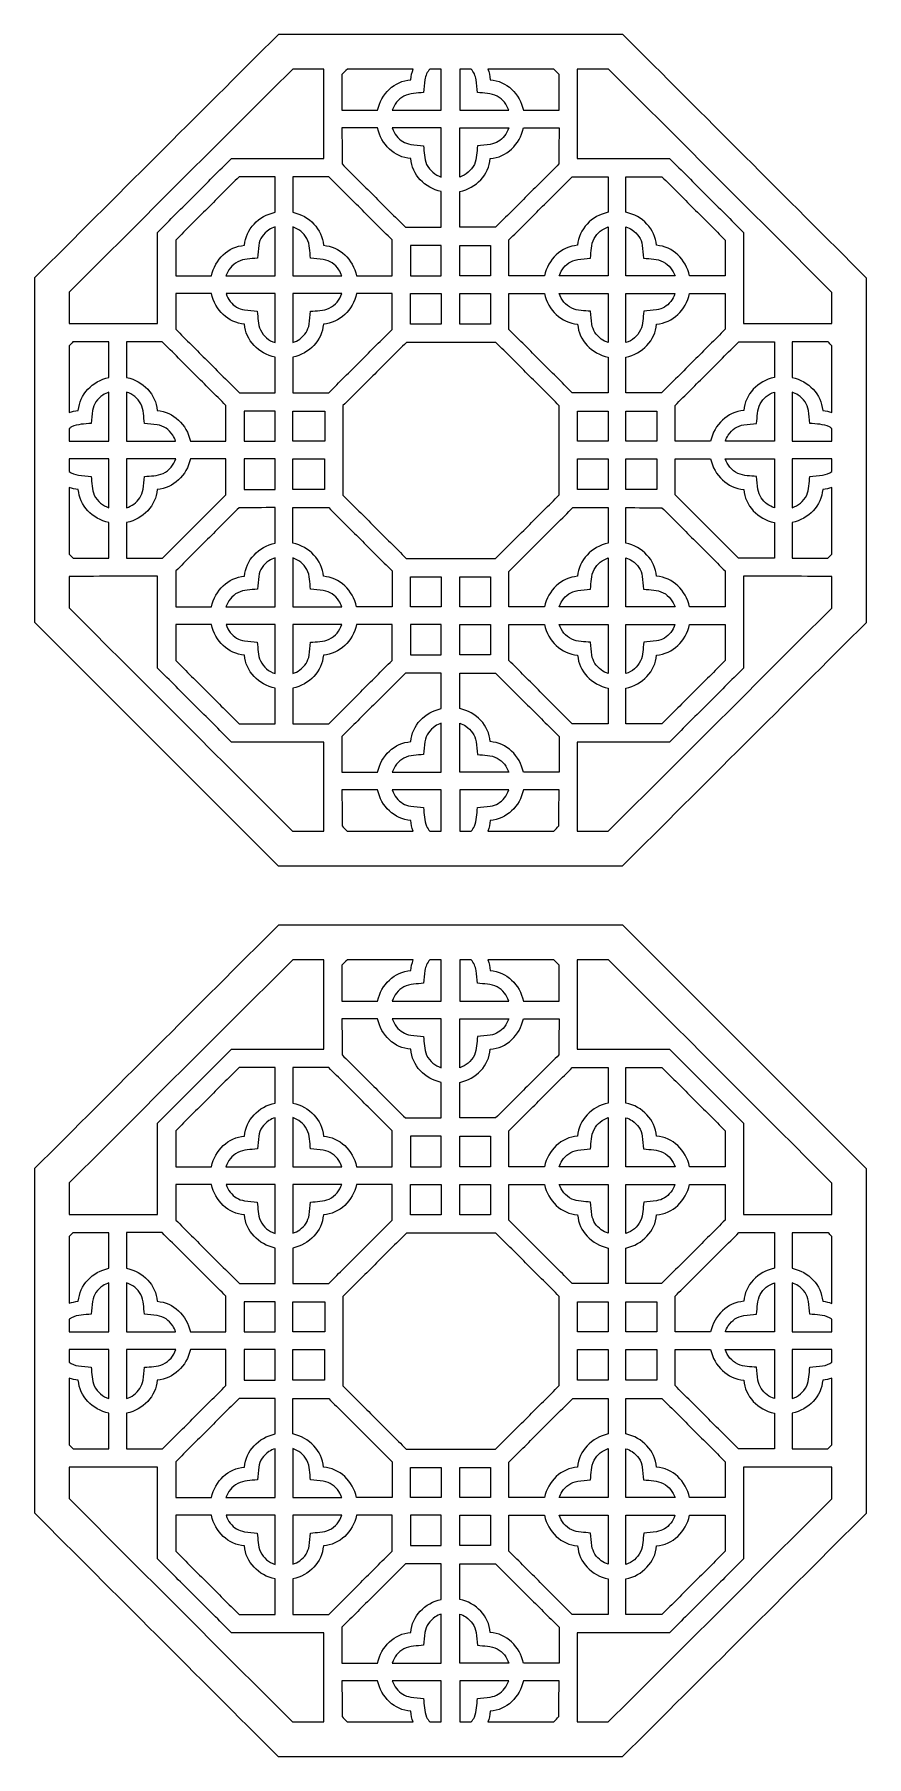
# Model space of a CAD drawing. Header units: centimetres. Extents: x -9 to 3.7, y -12 to 14.2.
import ezdxf

# ---------------------------------------------------------------- set-up
doc = ezdxf.new("R2010")
doc.units = ezdxf.units.CM
doc.header["$MEASUREMENT"] = 0
doc.layers.add('layer 1', color=7, linetype='Continuous')

msp = doc.modelspace()

# ---------------------------------------------------------------- linework, layer by layer
at = {"layer": 'layer 1', "color": 177}
msp.add_open_spline([(-0.03658, 14.23931), (1.2009, 13.00095), (2.43838, 11.76271), (3.67577, 10.52437), (3.67577, 10.52437), (3.67545, 9.64909), (3.67516, 8.77375), (3.67488, 7.89849), (3.67488, 7.89849), (3.67455, 7.02312), (3.67422, 6.14788), (3.67397, 5.27258), (3.67397, 5.27258), (2.43563, 4.0351), (1.19737, 2.79762), (-0.04095, 1.56024), (-0.04095, 1.56024), (-0.91626, 1.56055), (-1.79157, 1.56084), (-2.66683, 1.56112), (-2.66683, 1.56112), (-3.54222, 1.56145), (-4.41746, 1.56178), (-5.29273, 1.56203), (-5.29273, 1.56203), (-6.53024, 2.80037), (-7.76772, 4.03863), (-9.0051, 5.27695), (-9.0051, 5.27695), (-9.00479, 6.15226), (-9.00448, 7.02757), (-9.00422, 7.90283), (-9.00422, 7.90283), (-9.00385, 8.77822), (-9.00356, 9.65346), (-9.00331, 10.52873), (-9.00331, 10.52873), (-7.76495, 11.76624), (-6.52671, 13.00372), (-5.28837, 14.2411), (-5.28837, 14.2411), (-4.41309, 14.24079), (-3.53775, 14.24048), (-2.66249, 14.24022), (-2.66249, 14.24022), (-1.78712, 14.23985), (-0.91188, 14.23956), (-0.03658, 14.23931)], degree=3, knots=[0, 0, 0, 0, 0.07692308, 0.07692308, 0.07692308, 0.07692308, 0.15384615, 0.15384615, 0.15384615, 0.15384615, 0.23076923, 0.23076923, 0.23076923, 0.23076923, 0.30769231, 0.30769231, 0.30769231, 0.30769231, 0.38461538, 0.38461538, 0.38461538, 0.38461538, 0.46153846, 0.46153846, 0.46153846, 0.46153846, 0.53846154, 0.53846154, 0.53846154, 0.53846154, 0.61538462, 0.61538462, 0.61538462, 0.61538462, 0.69230769, 0.69230769, 0.69230769, 0.69230769, 0.76923077, 0.76923077, 0.76923077, 0.76923077, 0.84615385, 0.84615385, 0.84615385, 0.84615385, 1, 1, 1, 1], dxfattribs=at)
at = {"layer": 'layer 1', "color": 7}
for points, knots in [([(-8.4759, 9.82979), (-8.4759, 9.98986), (-8.4759, 10.14996), (-8.47585, 10.31014), (-8.47585, 10.31014), (-7.90825, 10.8773), (-7.34063, 11.44452), (-6.77297, 12.01183), (-6.77297, 12.01183), (-6.20536, 12.57901), (-5.63771, 13.14623), (-5.07005, 13.7135), (-5.07005, 13.7135), (-4.91255, 13.71342), (-4.75499, 13.71337), (-4.59744, 13.71329), (-4.59744, 13.71329), (-4.5974, 13.45838), (-4.59736, 13.20349), (-4.59732, 12.94858), (-4.59732, 12.94858), (-4.59719, 12.74925), (-4.59708, 12.54983), (-4.59698, 12.35052), (-4.59698, 12.35052), (-4.79936, 12.35046), (-5.00177, 12.35046), (-5.20425, 12.35039), (-5.20425, 12.35039), (-5.47026, 12.35026), (-5.73643, 12.35011), (-6.00251, 12.34991), (-6.00251, 12.34991), (-6.19057, 12.16176), (-6.37867, 11.97358), (-6.56672, 11.78543), (-6.56672, 11.78543), (-6.75489, 11.59721), (-6.94286, 11.40902), (-7.13099, 11.22082), (-7.13099, 11.22082), (-7.13093, 10.95471), (-7.13086, 10.68856), (-7.13077, 10.42244), (-7.13077, 10.42244), (-7.13064, 10.22504), (-7.13051, 10.02774), (-7.13043, 9.83035), (-7.13043, 9.83035), (-7.3323, 9.83027), (-7.53412, 9.83019), (-7.73597, 9.83012), (-7.73597, 9.83012), (-7.9827, 9.82998), (-8.22933, 9.82986), (-8.4759, 9.82979)], [0, 0, 0, 0, 0.06666667, 0.06666667, 0.06666667, 0.06666667, 0.13333333, 0.13333333, 0.13333333, 0.13333333, 0.2, 0.2, 0.2, 0.2, 0.26666667, 0.26666667, 0.26666667, 0.26666667, 0.33333333, 0.33333333, 0.33333333, 0.33333333, 0.4, 0.4, 0.4, 0.4, 0.46666667, 0.46666667, 0.46666667, 0.46666667, 0.53333333, 0.53333333, 0.53333333, 0.53333333, 0.6, 0.6, 0.6, 0.6, 0.66666667, 0.66666667, 0.66666667, 0.66666667, 0.73333333, 0.73333333, 0.73333333, 0.73333333, 0.8, 0.8, 0.8, 0.8, 0.86666667, 0.86666667, 0.86666667, 0.86666667, 1, 1, 1, 1]), ([(-4.23692, 13.7132), (-3.90187, 13.71311), (-3.56676, 13.71291), (-3.23162, 13.71286), (-3.23162, 13.71286), (-3.25313, 13.66203), (-3.26687, 13.60755), (-3.27139, 13.55085), (-3.27139, 13.55085), (-3.51845, 13.53118), (-3.72185, 13.33769), (-3.77588, 13.08409), (-3.77588, 13.08409), (-3.9567, 13.08409), (-4.13754, 13.08409), (-4.31845, 13.08409), (-4.31845, 13.08409), (-4.31849, 13.2665), (-4.31849, 13.44898), (-4.31853, 13.63153), (-4.31853, 13.63153), (-4.29143, 13.65871), (-4.2642, 13.68595), (-4.23692, 13.7132)], [0, 0, 0, 0, 0.14285714, 0.14285714, 0.14285714, 0.14285714, 0.28571429, 0.28571429, 0.28571429, 0.28571429, 0.42857143, 0.42857143, 0.42857143, 0.42857143, 0.57142857, 0.57142857, 0.57142857, 0.57142857, 0.71428571, 0.71428571, 0.71428571, 0.71428571, 1, 1, 1, 1]), ([(-2.98101, 13.71284), (-2.92227, 13.71277), (-2.86346, 13.71275), (-2.80476, 13.71275), (-2.80476, 13.71275), (-2.80476, 13.50316), (-2.80476, 13.29355), (-2.80476, 13.08409), (-2.80476, 13.08409), (-3.05403, 13.08409), (-3.30335, 13.08409), (-3.55275, 13.08409), (-3.55275, 13.08409), (-3.52341, 13.17255), (-3.46367, 13.25086), (-3.37417, 13.30066), (-3.37417, 13.30066), (-3.28064, 13.34687), (-3.1778, 13.34388), (-3.07497, 13.35488), (-3.07497, 13.35488), (-3.06822, 13.41976), (-3.06143, 13.48465), (-3.0546, 13.54959), (-3.0546, 13.54959), (-3.04446, 13.61365), (-3.01917, 13.66731), (-2.98101, 13.71284)], [0, 0, 0, 0, 0.125, 0.125, 0.125, 0.125, 0.25, 0.25, 0.25, 0.25, 0.375, 0.375, 0.375, 0.375, 0.5, 0.5, 0.5, 0.5, 0.625, 0.625, 0.625, 0.625, 0.75, 0.75, 0.75, 0.75, 1, 1, 1, 1]), ([(-2.52457, 13.71263), (-2.46579, 13.71263), (-2.40693, 13.71263), (-2.34811, 13.71258), (-2.34811, 13.71258), (-2.31002, 13.66709), (-2.28486, 13.61343), (-2.27472, 13.54959), (-2.27472, 13.54959), (-2.26791, 13.48465), (-2.26112, 13.41976), (-2.25437, 13.35488), (-2.25437, 13.35488), (-2.15154, 13.34388), (-2.04866, 13.34687), (-1.95517, 13.30066), (-1.95517, 13.30066), (-1.86567, 13.25086), (-1.80591, 13.17255), (-1.77659, 13.08409), (-1.77659, 13.08409), (-2.02599, 13.08409), (-2.27531, 13.08409), (-2.52457, 13.08409), (-2.52457, 13.08409), (-2.52457, 13.29355), (-2.52457, 13.50309), (-2.52457, 13.71263)], [0, 0, 0, 0, 0.125, 0.125, 0.125, 0.125, 0.25, 0.25, 0.25, 0.25, 0.375, 0.375, 0.375, 0.375, 0.5, 0.5, 0.5, 0.5, 0.625, 0.625, 0.625, 0.625, 0.75, 0.75, 0.75, 0.75, 1, 1, 1, 1]), ([(-2.09744, 13.71247), (-1.76206, 13.71235), (-1.42673, 13.71224), (-1.09131, 13.71213), (-1.09131, 13.71213), (-1.06447, 13.68528), (-1.03761, 13.65834), (-1.01081, 13.63153), (-1.01081, 13.63153), (-1.01085, 13.44898), (-1.01085, 13.2665), (-1.01088, 13.08409), (-1.01088, 13.08409), (-1.1918, 13.08409), (-1.37263, 13.08409), (-1.55346, 13.08409), (-1.55346, 13.08409), (-1.60752, 13.33769), (-1.81087, 13.53118), (-2.05795, 13.55085), (-2.05795, 13.55085), (-2.06243, 13.60747), (-2.07605, 13.66171), (-2.09744, 13.71247)], [0, 0, 0, 0, 0.14285714, 0.14285714, 0.14285714, 0.14285714, 0.28571429, 0.28571429, 0.28571429, 0.28571429, 0.42857143, 0.42857143, 0.42857143, 0.42857143, 0.57142857, 0.57142857, 0.57142857, 0.57142857, 0.71428571, 0.71428571, 0.71428571, 0.71428571, 1, 1, 1, 1]), ([(-0.2552, 13.71185), (0.31198, 13.14425), (0.87917, 12.57663), (1.44649, 12.00897), (1.44649, 12.00897), (2.01368, 11.44136), (2.58089, 10.87371), (3.14816, 10.30605), (3.14816, 10.30605), (3.14808, 10.14733), (3.14803, 9.98848), (3.14795, 9.82979), (3.14795, 9.82979), (2.90083, 9.82986), (2.65378, 9.82998), (2.40663, 9.83012), (2.40663, 9.83012), (2.20479, 9.83019), (2.00296, 9.83027), (1.80111, 9.83035), (1.80111, 9.83035), (1.80118, 10.02774), (1.8013, 10.22504), (1.80144, 10.42244), (1.80144, 10.42244), (1.80152, 10.68856), (1.80159, 10.95471), (1.80168, 11.22082), (1.80168, 11.22082), (1.61352, 11.40902), (1.42557, 11.59721), (1.23739, 11.78543), (1.23739, 11.78543), (1.04933, 11.97358), (0.86123, 12.16176), (0.67318, 12.34991), (0.67318, 12.34991), (0.40709, 12.35011), (0.14089, 12.35026), (-0.12507, 12.35039), (-0.12507, 12.35039), (-0.32757, 12.35046), (-0.53002, 12.35046), (-0.73236, 12.35052), (-0.73236, 12.35052), (-0.73226, 12.54983), (-0.73215, 12.74925), (-0.73202, 12.94858), (-0.73202, 12.94858), (-0.73194, 13.20306), (-0.73193, 13.45755), (-0.73185, 13.7119), (-0.73185, 13.7119), (-0.57297, 13.7119), (-0.41408, 13.7119), (-0.2552, 13.71185)], [0, 0, 0, 0, 0.06666667, 0.06666667, 0.06666667, 0.06666667, 0.13333333, 0.13333333, 0.13333333, 0.13333333, 0.2, 0.2, 0.2, 0.2, 0.26666667, 0.26666667, 0.26666667, 0.26666667, 0.33333333, 0.33333333, 0.33333333, 0.33333333, 0.4, 0.4, 0.4, 0.4, 0.46666667, 0.46666667, 0.46666667, 0.46666667, 0.53333333, 0.53333333, 0.53333333, 0.53333333, 0.6, 0.6, 0.6, 0.6, 0.66666667, 0.66666667, 0.66666667, 0.66666667, 0.73333333, 0.73333333, 0.73333333, 0.73333333, 0.8, 0.8, 0.8, 0.8, 0.86666667, 0.86666667, 0.86666667, 0.86666667, 1, 1, 1, 1]), ([(-4.31835, 12.81455), (-4.13745, 12.81455), (-3.9567, 12.81455), (-3.77582, 12.81455), (-3.77582, 12.81455), (-3.72164, 12.56097), (-3.51839, 12.36743), (-3.27157, 12.3478), (-3.27157, 12.3478), (-3.2519, 12.10079), (-3.05843, 11.89741), (-2.80476, 11.84336), (-2.80476, 11.84336), (-2.80476, 11.66252), (-2.80476, 11.48159), (-2.80476, 11.30084), (-2.80476, 11.30084), (-2.98731, 11.30078), (-3.16971, 11.30069), (-3.35234, 11.30063), (-3.35234, 11.30063), (-3.51326, 11.46149), (-3.6742, 11.62234), (-3.83519, 11.78323), (-3.83519, 11.78323), (-3.99611, 11.94412), (-4.15705, 12.10501), (-4.31801, 12.26592), (-4.31801, 12.26592), (-4.3181, 12.44877), (-4.31826, 12.63164), (-4.31835, 12.81455)], [0, 0, 0, 0, 0.11111111, 0.11111111, 0.11111111, 0.11111111, 0.22222222, 0.22222222, 0.22222222, 0.22222222, 0.33333333, 0.33333333, 0.33333333, 0.33333333, 0.44444444, 0.44444444, 0.44444444, 0.44444444, 0.55555556, 0.55555556, 0.55555556, 0.55555556, 0.66666667, 0.66666667, 0.66666667, 0.66666667, 0.77777778, 0.77777778, 0.77777778, 0.77777778, 1, 1, 1, 1]), ([(-3.55132, 12.81455), (-3.30244, 12.81455), (-3.0536, 12.81455), (-2.80476, 12.81455), (-2.80476, 12.81455), (-2.80476, 12.56519), (-2.80476, 12.31582), (-2.80476, 12.06657), (-2.80476, 12.06657), (-2.89837, 12.09735), (-2.98027, 12.16208), (-3.0286, 12.25939), (-3.0286, 12.25939), (-3.06733, 12.34856), (-3.0653, 12.44861), (-3.07532, 12.54406), (-3.07532, 12.54406), (-3.14031, 12.55086), (-3.20529, 12.55767), (-3.27041, 12.56446), (-3.27041, 12.56446), (-3.36109, 12.579), (-3.42894, 12.62252), (-3.48731, 12.69283), (-3.48731, 12.69283), (-3.51569, 12.7304), (-3.53689, 12.77165), (-3.55132, 12.81455)], [0, 0, 0, 0, 0.125, 0.125, 0.125, 0.125, 0.25, 0.25, 0.25, 0.25, 0.375, 0.375, 0.375, 0.375, 0.5, 0.5, 0.5, 0.5, 0.625, 0.625, 0.625, 0.625, 0.75, 0.75, 0.75, 0.75, 1, 1, 1, 1]), ([(-1.77802, 12.81455), (-2.02688, 12.81455), (-2.2757, 12.81455), (-2.52457, 12.81455), (-2.52457, 12.81455), (-2.52457, 12.56519), (-2.52457, 12.31582), (-2.52457, 12.06657), (-2.52457, 12.06657), (-2.43097, 12.09735), (-2.34907, 12.16208), (-2.30074, 12.25939), (-2.30074, 12.25939), (-2.26201, 12.34856), (-2.26404, 12.44861), (-2.25401, 12.54406), (-2.25401, 12.54406), (-2.18901, 12.55086), (-2.12405, 12.55767), (-2.05892, 12.56446), (-2.05892, 12.56446), (-1.96823, 12.579), (-1.9004, 12.62252), (-1.84203, 12.69283), (-1.84203, 12.69283), (-1.81365, 12.7304), (-1.79243, 12.77165), (-1.77802, 12.81455)], [0, 0, 0, 0, 0.125, 0.125, 0.125, 0.125, 0.25, 0.25, 0.25, 0.25, 0.375, 0.375, 0.375, 0.375, 0.5, 0.5, 0.5, 0.5, 0.625, 0.625, 0.625, 0.625, 0.75, 0.75, 0.75, 0.75, 1, 1, 1, 1]), ([(-1.01099, 12.81455), (-1.19189, 12.81455), (-1.37264, 12.81455), (-1.55352, 12.81455), (-1.55352, 12.81455), (-1.6077, 12.56097), (-1.81095, 12.36743), (-2.05777, 12.3478), (-2.05777, 12.3478), (-2.07744, 12.10079), (-2.27091, 11.89741), (-2.52457, 11.84336), (-2.52457, 11.84336), (-2.52457, 11.66252), (-2.52457, 11.48159), (-2.52457, 11.30084), (-2.52457, 11.30084), (-2.34203, 11.30078), (-2.15963, 11.30069), (-1.97699, 11.30063), (-1.97699, 11.30063), (-1.81608, 11.46149), (-1.65513, 11.62234), (-1.49415, 11.78323), (-1.49415, 11.78323), (-1.33323, 11.94412), (-1.17229, 12.10501), (-1.01133, 12.26592), (-1.01133, 12.26592), (-1.01123, 12.44877), (-1.01108, 12.63164), (-1.01099, 12.81455)], [0, 0, 0, 0, 0.11111111, 0.11111111, 0.11111111, 0.11111111, 0.22222222, 0.22222222, 0.22222222, 0.22222222, 0.33333333, 0.33333333, 0.33333333, 0.33333333, 0.44444444, 0.44444444, 0.44444444, 0.44444444, 0.55555556, 0.55555556, 0.55555556, 0.55555556, 0.66666667, 0.66666667, 0.66666667, 0.66666667, 0.77777778, 0.77777778, 0.77777778, 0.77777778, 1, 1, 1, 1]), ([(-5.3382, 12.07145), (-5.3382, 11.8906), (-5.3382, 11.7098), (-5.3382, 11.52905), (-5.3382, 11.52905), (-5.59186, 11.47497), (-5.78525, 11.27153), (-5.8048, 11.02469), (-5.8048, 11.02469), (-6.05191, 11.00499), (-6.2553, 10.81153), (-6.30935, 10.55791), (-6.30935, 10.55791), (-6.49024, 10.55791), (-6.67105, 10.55791), (-6.85193, 10.55791), (-6.85193, 10.55791), (-6.852, 10.74037), (-6.85203, 10.92283), (-6.85209, 11.10538), (-6.85209, 11.10538), (-6.69123, 11.26633), (-6.53033, 11.4273), (-6.36943, 11.58824), (-6.36943, 11.58824), (-6.20856, 11.74919), (-6.04781, 11.91016), (-5.88694, 12.07114), (-5.88694, 12.07114), (-5.70399, 12.07122), (-5.52116, 12.07135), (-5.3382, 12.07145)], [0, 0, 0, 0, 0.11111111, 0.11111111, 0.11111111, 0.11111111, 0.22222222, 0.22222222, 0.22222222, 0.22222222, 0.33333333, 0.33333333, 0.33333333, 0.33333333, 0.44444444, 0.44444444, 0.44444444, 0.44444444, 0.55555556, 0.55555556, 0.55555556, 0.55555556, 0.66666667, 0.66666667, 0.66666667, 0.66666667, 0.77777778, 0.77777778, 0.77777778, 0.77777778, 1, 1, 1, 1]), ([(-3.55522, 10.55791), (-3.6269, 10.55791), (-3.69855, 10.55791), (-3.77028, 10.55791), (-3.77028, 10.55791), (-3.8794, 10.55791), (-3.98849, 10.55791), (-4.09757, 10.55791), (-4.09757, 10.55791), (-4.15171, 10.8115), (-4.35501, 11.00489), (-4.60189, 11.02447), (-4.60189, 11.02447), (-4.62163, 11.27153), (-4.81514, 11.47499), (-5.06877, 11.52905), (-5.06877, 11.52905), (-5.06877, 11.7098), (-5.06877, 11.89066), (-5.06877, 12.07151), (-5.06877, 12.07151), (-4.88618, 12.07156), (-4.70372, 12.07161), (-4.52126, 12.07168), (-4.52126, 12.07168), (-4.36026, 11.91089), (-4.1993, 11.75), (-4.03832, 11.5891), (-4.03832, 11.5891), (-3.87735, 11.42823), (-3.7164, 11.26734), (-3.55543, 11.10646), (-3.55543, 11.10646), (-3.55531, 10.92365), (-3.55523, 10.74071), (-3.55522, 10.55791)], [0, 0, 0, 0, 0.1, 0.1, 0.1, 0.1, 0.2, 0.2, 0.2, 0.2, 0.3, 0.3, 0.3, 0.3, 0.4, 0.4, 0.4, 0.4, 0.5, 0.5, 0.5, 0.5, 0.6, 0.6, 0.6, 0.6, 0.7, 0.7, 0.7, 0.7, 0.8, 0.8, 0.8, 0.8, 1, 1, 1, 1]), ([(-1.77411, 10.55791), (-1.70242, 10.55791), (-1.63079, 10.55791), (-1.55904, 10.55791), (-1.55904, 10.55791), (-1.44992, 10.55791), (-1.34085, 10.55791), (-1.23174, 10.55791), (-1.23174, 10.55791), (-1.1776, 10.8115), (-0.97433, 11.00489), (-0.72745, 11.02447), (-0.72745, 11.02447), (-0.70771, 11.27153), (-0.51419, 11.47499), (-0.26057, 11.52905), (-0.26057, 11.52905), (-0.26057, 11.7098), (-0.26057, 11.89066), (-0.26057, 12.07151), (-0.26057, 12.07151), (-0.44316, 12.07156), (-0.62562, 12.07161), (-0.80808, 12.07168), (-0.80808, 12.07168), (-0.96908, 11.91089), (-1.13003, 11.75), (-1.29102, 11.5891), (-1.29102, 11.5891), (-1.45198, 11.42823), (-1.61294, 11.26734), (-1.77391, 11.10646), (-1.77391, 11.10646), (-1.77403, 10.92365), (-1.77409, 10.74071), (-1.77411, 10.55791)], [0, 0, 0, 0, 0.1, 0.1, 0.1, 0.1, 0.2, 0.2, 0.2, 0.2, 0.3, 0.3, 0.3, 0.3, 0.4, 0.4, 0.4, 0.4, 0.5, 0.5, 0.5, 0.5, 0.6, 0.6, 0.6, 0.6, 0.7, 0.7, 0.7, 0.7, 0.8, 0.8, 0.8, 0.8, 1, 1, 1, 1]), ([(0.00888, 12.07145), (0.00888, 11.8906), (0.00888, 11.7098), (0.00888, 11.52905), (0.00888, 11.52905), (0.26254, 11.47497), (0.45591, 11.27153), (0.47547, 11.02469), (0.47547, 11.02469), (0.72258, 11.00499), (0.92596, 10.81153), (0.97999, 10.55791), (0.97999, 10.55791), (1.1609, 10.55791), (1.34174, 10.55791), (1.5226, 10.55791), (1.5226, 10.55791), (1.52266, 10.74037), (1.52271, 10.92283), (1.52277, 11.10538), (1.52277, 11.10538), (1.36189, 11.26633), (1.20102, 11.4273), (1.04009, 11.58824), (1.04009, 11.58824), (0.87923, 11.74919), (0.71847, 11.91016), (0.5576, 12.07114), (0.5576, 12.07114), (0.37465, 12.07122), (0.19182, 12.07135), (0.00888, 12.07145)], [0, 0, 0, 0, 0.11111111, 0.11111111, 0.11111111, 0.11111111, 0.22222222, 0.22222222, 0.22222222, 0.22222222, 0.33333333, 0.33333333, 0.33333333, 0.33333333, 0.44444444, 0.44444444, 0.44444444, 0.44444444, 0.55555556, 0.55555556, 0.55555556, 0.55555556, 0.66666667, 0.66666667, 0.66666667, 0.66666667, 0.77777778, 0.77777778, 0.77777778, 0.77777778, 1, 1, 1, 1]), ([(-5.3382, 11.30448), (-5.3382, 11.05567), (-5.3382, 10.80672), (-5.3382, 10.55791), (-5.3382, 10.55791), (-5.58758, 10.55791), (-5.83687, 10.55791), (-6.08618, 10.55791), (-6.08618, 10.55791), (-6.05689, 10.64634), (-5.99717, 10.7247), (-5.9076, 10.77451), (-5.9076, 10.77451), (-5.81409, 10.82069), (-5.71138, 10.81774), (-5.60843, 10.82869), (-5.60843, 10.82869), (-5.60168, 10.89361), (-5.59493, 10.95853), (-5.58814, 11.02348), (-5.58814, 11.02348), (-5.57186, 11.12603), (-5.51669, 11.20214), (-5.4319, 11.26049), (-5.4319, 11.26049), (-5.40204, 11.27903), (-5.37063, 11.29374), (-5.3382, 11.30448)], [0, 0, 0, 0, 0.125, 0.125, 0.125, 0.125, 0.25, 0.25, 0.25, 0.25, 0.375, 0.375, 0.375, 0.375, 0.5, 0.5, 0.5, 0.5, 0.625, 0.625, 0.625, 0.625, 0.75, 0.75, 0.75, 0.75, 1, 1, 1, 1]), ([(-4.32222, 10.55791), (-4.57104, 10.55791), (-4.81982, 10.55791), (-5.06877, 10.55791), (-5.06877, 10.55791), (-5.06877, 10.80715), (-5.06877, 11.05646), (-5.06877, 11.30581), (-5.06877, 11.30581), (-4.98012, 11.27652), (-4.90195, 11.21663), (-4.85201, 11.12722), (-4.85201, 11.12722), (-4.80592, 11.03374), (-4.8089, 10.93127), (-4.79786, 10.82843), (-4.79786, 10.82843), (-4.73298, 10.82152), (-4.66817, 10.81454), (-4.60329, 10.80769), (-4.60329, 10.80769), (-4.50064, 10.79139), (-4.4245, 10.73639), (-4.36612, 10.65146), (-4.36612, 10.65146), (-4.34752, 10.62167), (-4.33296, 10.59017), (-4.32222, 10.55791)], [0, 0, 0, 0, 0.125, 0.125, 0.125, 0.125, 0.25, 0.25, 0.25, 0.25, 0.375, 0.375, 0.375, 0.375, 0.5, 0.5, 0.5, 0.5, 0.625, 0.625, 0.625, 0.625, 0.75, 0.75, 0.75, 0.75, 1, 1, 1, 1]), ([(-1.00712, 10.55791), (-0.7583, 10.55791), (-0.50952, 10.55791), (-0.26057, 10.55791), (-0.26057, 10.55791), (-0.26057, 10.80715), (-0.26057, 11.05646), (-0.26057, 11.30581), (-0.26057, 11.30581), (-0.3492, 11.27652), (-0.42739, 11.21663), (-0.47733, 11.12722), (-0.47733, 11.12722), (-0.5234, 11.03374), (-0.52043, 10.93127), (-0.53148, 10.82843), (-0.53148, 10.82843), (-0.59633, 10.82152), (-0.66117, 10.81454), (-0.72601, 10.80769), (-0.72601, 10.80769), (-0.82868, 10.79139), (-0.90483, 10.73639), (-0.96319, 10.65146), (-0.96319, 10.65146), (-0.98182, 10.62167), (-0.99638, 10.59017), (-1.00712, 10.55791)], [0, 0, 0, 0, 0.125, 0.125, 0.125, 0.125, 0.25, 0.25, 0.25, 0.25, 0.375, 0.375, 0.375, 0.375, 0.5, 0.5, 0.5, 0.5, 0.625, 0.625, 0.625, 0.625, 0.75, 0.75, 0.75, 0.75, 1, 1, 1, 1]), ([(0.00888, 11.30448), (0.00888, 11.05567), (0.00888, 10.80672), (0.00888, 10.55791), (0.00888, 10.55791), (0.25825, 10.55791), (0.50756, 10.55791), (0.75684, 10.55791), (0.75684, 10.55791), (0.72754, 10.64634), (0.66783, 10.7247), (0.57826, 10.77451), (0.57826, 10.77451), (0.48475, 10.82069), (0.38204, 10.81774), (0.27909, 10.82869), (0.27909, 10.82869), (0.27234, 10.89361), (0.26559, 10.95853), (0.25882, 11.02348), (0.25882, 11.02348), (0.24252, 11.12603), (0.18735, 11.20214), (0.10256, 11.26049), (0.10256, 11.26049), (0.0727, 11.27903), (0.04131, 11.29374), (0.00888, 11.30448)], [0, 0, 0, 0, 0.125, 0.125, 0.125, 0.125, 0.25, 0.25, 0.25, 0.25, 0.375, 0.375, 0.375, 0.375, 0.5, 0.5, 0.5, 0.5, 0.625, 0.625, 0.625, 0.625, 0.75, 0.75, 0.75, 0.75, 1, 1, 1, 1]), ([(-3.27629, 10.55791), (-3.27636, 10.71248), (-3.27638, 10.86714), (-3.27648, 11.02176), (-3.27648, 11.02176), (-3.11925, 11.02185), (-2.96196, 11.02191), (-2.80476, 11.02197), (-2.80476, 11.02197), (-2.80476, 10.86722), (-2.80476, 10.71253), (-2.80476, 10.55791), (-2.80476, 10.55791), (-2.96196, 10.55791), (-3.11906, 10.55791), (-3.27629, 10.55791)], [0, 0, 0, 0, 0.2, 0.2, 0.2, 0.2, 0.4, 0.4, 0.4, 0.4, 0.6, 0.6, 0.6, 0.6, 1, 1, 1, 1]), ([(-2.05305, 10.55791), (-2.05298, 10.71248), (-2.05296, 10.86714), (-2.05286, 11.02176), (-2.05286, 11.02176), (-2.21009, 11.02185), (-2.36738, 11.02191), (-2.52458, 11.02197), (-2.52458, 11.02197), (-2.52458, 10.86722), (-2.52458, 10.71253), (-2.52458, 10.55791), (-2.52458, 10.55791), (-2.36738, 10.55791), (-2.21028, 10.55791), (-2.05305, 10.55791)], [0, 0, 0, 0, 0.2, 0.2, 0.2, 0.2, 0.4, 0.4, 0.4, 0.4, 0.6, 0.6, 0.6, 0.6, 1, 1, 1, 1]), ([(-5.88113, 8.77458), (-6.04502, 8.93845), (-6.20897, 9.10231), (-6.37294, 9.26614), (-6.37294, 9.26614), (-6.53255, 9.4256), (-6.69203, 9.58499), (-6.8515, 9.74439), (-6.8515, 9.74439), (-6.85156, 9.92571), (-6.8517, 10.10702), (-6.85179, 10.28833), (-6.85179, 10.28833), (-6.671, 10.28833), (-6.49016, 10.28833), (-6.30929, 10.28833), (-6.30929, 10.28833), (-6.25518, 10.03475), (-6.05187, 9.84128), (-5.80504, 9.82165), (-5.80504, 9.82165), (-5.78537, 9.57464), (-5.59192, 9.37126), (-5.3382, 9.31721), (-5.3382, 9.31721), (-5.3382, 9.25741), (-5.3382, 9.19759), (-5.3382, 9.13789), (-5.3382, 9.13789), (-5.3382, 9.01681), (-5.3382, 8.89575), (-5.3382, 8.77464), (-5.3382, 8.77464), (-5.51926, 8.77462), (-5.70017, 8.77458), (-5.88113, 8.77458)], [0, 0, 0, 0, 0.1, 0.1, 0.1, 0.1, 0.2, 0.2, 0.2, 0.2, 0.3, 0.3, 0.3, 0.3, 0.4, 0.4, 0.4, 0.4, 0.5, 0.5, 0.5, 0.5, 0.6, 0.6, 0.6, 0.6, 0.7, 0.7, 0.7, 0.7, 0.8, 0.8, 0.8, 0.8, 1, 1, 1, 1]), ([(-6.08483, 10.28833), (-5.83595, 10.28833), (-5.5871, 10.28833), (-5.3382, 10.28833), (-5.3382, 10.28833), (-5.3382, 10.03907), (-5.3382, 9.78978), (-5.3382, 9.54037), (-5.3382, 9.54037), (-5.43178, 9.57127), (-5.51371, 9.63587), (-5.56215, 9.73328), (-5.56215, 9.73328), (-5.60088, 9.82253), (-5.59878, 9.92247), (-5.60871, 10.01797), (-5.60871, 10.01797), (-5.67379, 10.02478), (-5.73876, 10.03164), (-5.80376, 10.03841), (-5.80376, 10.03841), (-5.89449, 10.05284), (-5.96239, 10.09638), (-6.02074, 10.16675), (-6.02074, 10.16675), (-6.04912, 10.2043), (-6.07037, 10.24544), (-6.08483, 10.28833)], [0, 0, 0, 0, 0.125, 0.125, 0.125, 0.125, 0.25, 0.25, 0.25, 0.25, 0.375, 0.375, 0.375, 0.375, 0.5, 0.5, 0.5, 0.5, 0.625, 0.625, 0.625, 0.625, 0.75, 0.75, 0.75, 0.75, 1, 1, 1, 1]), ([(-5.06877, 8.77478), (-5.06877, 8.89584), (-5.06877, 9.01685), (-5.06877, 9.13789), (-5.06877, 9.13789), (-5.06877, 9.19762), (-5.06877, 9.25743), (-5.06877, 9.31729), (-5.06877, 9.31729), (-4.81521, 9.37143), (-4.62174, 9.57454), (-4.60214, 9.82157), (-4.60214, 9.82157), (-4.35501, 9.84119), (-4.15171, 10.03471), (-4.09757, 10.28833), (-4.09757, 10.28833), (-3.98845, 10.28833), (-3.8794, 10.28833), (-3.77028, 10.28833), (-3.77028, 10.28833), (-3.69855, 10.28833), (-3.62683, 10.28833), (-3.55513, 10.28833), (-3.55513, 10.28833), (-3.55498, 10.10586), (-3.5549, 9.92339), (-3.55489, 9.74079), (-3.55489, 9.74079), (-3.7158, 9.57986), (-3.87663, 9.41889), (-4.0375, 9.25795), (-4.0375, 9.25795), (-4.1984, 9.09701), (-4.35923, 8.93607), (-4.52012, 8.7751), (-4.52012, 8.7751), (-4.70301, 8.77499), (-4.88586, 8.77487), (-5.06877, 8.77478)], [0, 0, 0, 0, 0.09090909, 0.09090909, 0.09090909, 0.09090909, 0.18181818, 0.18181818, 0.18181818, 0.18181818, 0.27272727, 0.27272727, 0.27272727, 0.27272727, 0.36363636, 0.36363636, 0.36363636, 0.36363636, 0.45454545, 0.45454545, 0.45454545, 0.45454545, 0.54545455, 0.54545455, 0.54545455, 0.54545455, 0.63636364, 0.63636364, 0.63636364, 0.63636364, 0.72727273, 0.72727273, 0.72727273, 0.72727273, 0.81818182, 0.81818182, 0.81818182, 0.81818182, 1, 1, 1, 1]), ([(-5.06877, 9.5418), (-5.06877, 9.79073), (-5.06877, 10.0395), (-5.06877, 10.28833), (-5.06877, 10.28833), (-4.81947, 10.28833), (-4.57011, 10.28833), (-4.32082, 10.28833), (-4.32082, 10.28833), (-4.3517, 10.19466), (-4.4164, 10.11277), (-4.5136, 10.06453), (-4.5136, 10.06453), (-4.60296, 10.02577), (-4.70273, 10.02782), (-4.79824, 10.0178), (-4.79824, 10.0178), (-4.80512, 9.95284), (-4.81197, 9.88794), (-4.81881, 9.82294), (-4.81881, 9.82294), (-4.83426, 9.72619), (-4.88313, 9.65406), (-4.96082, 9.59547), (-4.96082, 9.59547), (-4.99464, 9.57226), (-5.03107, 9.55442), (-5.06877, 9.5418)], [0, 0, 0, 0, 0.125, 0.125, 0.125, 0.125, 0.25, 0.25, 0.25, 0.25, 0.375, 0.375, 0.375, 0.375, 0.5, 0.5, 0.5, 0.5, 0.625, 0.625, 0.625, 0.625, 0.75, 0.75, 0.75, 0.75, 1, 1, 1, 1]), ([(-3.27601, 9.82307), (-3.11896, 9.823), (-2.96189, 9.823), (-2.80476, 9.82297), (-2.80476, 9.82297), (-2.80476, 9.97806), (-2.80476, 10.13321), (-2.80476, 10.28833), (-2.80476, 10.28833), (-2.96189, 10.28833), (-3.11906, 10.28833), (-3.27624, 10.28833), (-3.27624, 10.28833), (-3.27617, 10.13326), (-3.27601, 9.97813), (-3.27601, 9.82307)], [0, 0, 0, 0, 0.2, 0.2, 0.2, 0.2, 0.4, 0.4, 0.4, 0.4, 0.6, 0.6, 0.6, 0.6, 1, 1, 1, 1]), ([(-2.52458, 9.82281), (-2.36745, 9.82273), (-2.21037, 9.8227), (-2.05333, 9.8226), (-2.05333, 9.8226), (-2.05331, 9.97781), (-2.0532, 10.13312), (-2.0531, 10.28833), (-2.0531, 10.28833), (-2.21028, 10.28833), (-2.36745, 10.28833), (-2.52458, 10.28833), (-2.52458, 10.28833), (-2.52458, 10.13317), (-2.52458, 9.97803), (-2.52458, 9.82281)], [0, 0, 0, 0, 0.2, 0.2, 0.2, 0.2, 0.4, 0.4, 0.4, 0.4, 0.6, 0.6, 0.6, 0.6, 1, 1, 1, 1]), ([(-0.26057, 8.77478), (-0.26057, 8.89584), (-0.26057, 9.01685), (-0.26057, 9.13789), (-0.26057, 9.13789), (-0.26057, 9.19762), (-0.26057, 9.25743), (-0.26057, 9.31729), (-0.26057, 9.31729), (-0.51412, 9.37143), (-0.7076, 9.57454), (-0.7272, 9.82157), (-0.7272, 9.82157), (-0.97433, 9.84119), (-1.17764, 10.03471), (-1.23177, 10.28833), (-1.23177, 10.28833), (-1.34089, 10.28833), (-1.44996, 10.28833), (-1.55904, 10.28833), (-1.55904, 10.28833), (-1.63079, 10.28833), (-1.7025, 10.28833), (-1.7742, 10.28833), (-1.7742, 10.28833), (-1.77436, 10.10586), (-1.77444, 9.92339), (-1.77445, 9.74079), (-1.77445, 9.74079), (-1.61354, 9.57986), (-1.45271, 9.41889), (-1.29185, 9.25795), (-1.29185, 9.25795), (-1.13094, 9.09701), (-0.9701, 8.93607), (-0.80922, 8.7751), (-0.80922, 8.7751), (-0.62633, 8.77499), (-0.44348, 8.77487), (-0.26057, 8.77478)], [0, 0, 0, 0, 0.09090909, 0.09090909, 0.09090909, 0.09090909, 0.18181818, 0.18181818, 0.18181818, 0.18181818, 0.27272727, 0.27272727, 0.27272727, 0.27272727, 0.36363636, 0.36363636, 0.36363636, 0.36363636, 0.45454545, 0.45454545, 0.45454545, 0.45454545, 0.54545455, 0.54545455, 0.54545455, 0.54545455, 0.63636364, 0.63636364, 0.63636364, 0.63636364, 0.72727273, 0.72727273, 0.72727273, 0.72727273, 0.81818182, 0.81818182, 0.81818182, 0.81818182, 1, 1, 1, 1]), ([(-0.26057, 9.5418), (-0.26057, 9.79073), (-0.26057, 10.0395), (-0.26057, 10.28833), (-0.26057, 10.28833), (-0.50987, 10.28833), (-0.75921, 10.28833), (-1.00849, 10.28833), (-1.00849, 10.28833), (-0.97764, 10.19466), (-0.91294, 10.11277), (-0.81573, 10.06453), (-0.81573, 10.06453), (-0.72638, 10.02577), (-0.62661, 10.02782), (-0.53109, 10.0178), (-0.53109, 10.0178), (-0.52422, 9.95284), (-0.51737, 9.88794), (-0.51049, 9.82294), (-0.51049, 9.82294), (-0.49508, 9.72619), (-0.44619, 9.65406), (-0.36852, 9.59547), (-0.36852, 9.59547), (-0.3347, 9.57226), (-0.29826, 9.55442), (-0.26057, 9.5418)], [0, 0, 0, 0, 0.125, 0.125, 0.125, 0.125, 0.25, 0.25, 0.25, 0.25, 0.375, 0.375, 0.375, 0.375, 0.5, 0.5, 0.5, 0.5, 0.625, 0.625, 0.625, 0.625, 0.75, 0.75, 0.75, 0.75, 1, 1, 1, 1]), ([(0.75549, 10.28833), (0.50661, 10.28833), (0.25776, 10.28833), (0.00888, 10.28833), (0.00888, 10.28833), (0.00888, 10.03907), (0.00888, 9.78978), (0.00888, 9.54037), (0.00888, 9.54037), (0.10244, 9.57127), (0.18437, 9.63587), (0.23281, 9.73328), (0.23281, 9.73328), (0.27154, 9.82253), (0.26942, 9.92247), (0.27938, 10.01797), (0.27938, 10.01797), (0.34445, 10.02478), (0.40944, 10.03164), (0.47444, 10.03841), (0.47444, 10.03841), (0.56515, 10.05284), (0.63305, 10.09638), (0.69138, 10.16675), (0.69138, 10.16675), (0.71978, 10.2043), (0.74104, 10.24544), (0.75549, 10.28833)], [0, 0, 0, 0, 0.125, 0.125, 0.125, 0.125, 0.25, 0.25, 0.25, 0.25, 0.375, 0.375, 0.375, 0.375, 0.5, 0.5, 0.5, 0.5, 0.625, 0.625, 0.625, 0.625, 0.75, 0.75, 0.75, 0.75, 1, 1, 1, 1]), ([(0.55179, 8.77458), (0.71568, 8.93845), (0.87963, 9.10231), (1.0436, 9.26614), (1.0436, 9.26614), (1.20321, 9.4256), (1.36271, 9.58499), (1.52217, 9.74439), (1.52217, 9.74439), (1.52222, 9.92571), (1.52235, 10.10702), (1.52245, 10.28833), (1.52245, 10.28833), (1.34167, 10.28833), (1.16083, 10.28833), (0.97997, 10.28833), (0.97997, 10.28833), (0.92586, 10.03475), (0.72253, 9.84128), (0.47573, 9.82165), (0.47573, 9.82165), (0.45604, 9.57464), (0.26259, 9.37126), (0.00888, 9.31721), (0.00888, 9.31721), (0.00888, 9.25741), (0.00888, 9.19759), (0.00888, 9.13789), (0.00888, 9.13789), (0.00888, 9.01681), (0.00888, 8.89575), (0.00888, 8.77464), (0.00888, 8.77464), (0.18992, 8.77462), (0.37083, 8.77458), (0.55179, 8.77458)], [0, 0, 0, 0, 0.1, 0.1, 0.1, 0.1, 0.2, 0.2, 0.2, 0.2, 0.3, 0.3, 0.3, 0.3, 0.4, 0.4, 0.4, 0.4, 0.5, 0.5, 0.5, 0.5, 0.6, 0.6, 0.6, 0.6, 0.7, 0.7, 0.7, 0.7, 0.8, 0.8, 0.8, 0.8, 1, 1, 1, 1]), ([(-8.47647, 8.47354), (-8.47635, 8.81357), (-8.47624, 9.15348), (-8.47613, 9.49342), (-8.47613, 9.49342), (-8.45696, 9.51255), (-8.43783, 9.53174), (-8.41867, 9.5509), (-8.41867, 9.5509), (-8.23581, 9.55097), (-8.05293, 9.55108), (-7.87003, 9.55116), (-7.87003, 9.55116), (-7.87003, 9.37043), (-7.87003, 9.18964), (-7.87003, 9.00878), (-7.87003, 9.00878), (-8.12366, 8.95468), (-8.31699, 8.7513), (-8.33666, 8.5045), (-8.33666, 8.5045), (-8.38522, 8.5006), (-8.43204, 8.48999), (-8.47647, 8.47354)], [0, 0, 0, 0, 0.14285714, 0.14285714, 0.14285714, 0.14285714, 0.28571429, 0.28571429, 0.28571429, 0.28571429, 0.42857143, 0.42857143, 0.42857143, 0.42857143, 0.57142857, 0.57142857, 0.57142857, 0.57142857, 0.71428571, 0.71428571, 0.71428571, 0.71428571, 1, 1, 1, 1]), ([(-7.0577, 9.55148), (-6.89368, 9.38763), (-6.72975, 9.22374), (-6.56578, 9.05985), (-6.56578, 9.05985), (-6.40629, 8.90044), (-6.2468, 8.74105), (-6.08725, 8.58158), (-6.08725, 8.58158), (-6.08713, 8.40027), (-6.08702, 8.21894), (-6.08694, 8.03761), (-6.08694, 8.03761), (-6.15921, 8.03761), (-6.23148, 8.03761), (-6.30376, 8.03761), (-6.30376, 8.03761), (-6.4123, 8.03761), (-6.52089, 8.03761), (-6.62943, 8.03761), (-6.62943, 8.03761), (-6.68347, 8.29124), (-6.88682, 8.48462), (-7.13373, 8.50424), (-7.13373, 8.50424), (-7.15339, 8.7513), (-7.34692, 8.95472), (-7.60052, 9.00878), (-7.60052, 9.00878), (-7.60052, 9.18966), (-7.60052, 9.3705), (-7.60052, 9.55132), (-7.60052, 9.55132), (-7.4196, 9.55139), (-7.23865, 9.55144), (-7.0577, 9.55148)], [0, 0, 0, 0, 0.1, 0.1, 0.1, 0.1, 0.2, 0.2, 0.2, 0.2, 0.3, 0.3, 0.3, 0.3, 0.4, 0.4, 0.4, 0.4, 0.5, 0.5, 0.5, 0.5, 0.6, 0.6, 0.6, 0.6, 0.7, 0.7, 0.7, 0.7, 0.8, 0.8, 0.8, 0.8, 1, 1, 1, 1]), ([(-1.97174, 9.54367), (-1.81091, 9.38275), (-1.65005, 9.22178), (-1.48913, 9.06081), (-1.48913, 9.06081), (-1.32829, 8.89985), (-1.16741, 8.73885), (-1.00658, 8.57785), (-1.00658, 8.57785), (-1.00662, 8.35033), (-1.00667, 8.12265), (-1.0067, 7.89498), (-1.0067, 7.89498), (-1.00692, 7.66962), (-1.00697, 7.44411), (-1.00707, 7.21873), (-1.00707, 7.21873), (-1.16748, 7.05841), (-1.32781, 6.89824), (-1.4882, 6.73795), (-1.4882, 6.73795), (-1.65186, 6.57426), (-1.81557, 6.41068), (-1.97933, 6.24699), (-1.97933, 6.24699), (-2.20479, 6.24708), (-2.43031, 6.24719), (-2.65576, 6.24729), (-2.65576, 6.24729), (-2.8833, 6.2474), (-3.11095, 6.24747), (-3.33848, 6.24753), (-3.33848, 6.24753), (-3.49936, 6.40849), (-3.66023, 6.56952), (-3.82114, 6.73048), (-3.82114, 6.73048), (-3.98201, 6.89142), (-4.14289, 7.05236), (-4.30377, 7.21331), (-4.30377, 7.21331), (-4.30369, 7.441), (-4.30361, 7.66863), (-4.3035, 7.89617), (-4.3035, 7.89617), (-4.30338, 8.12381), (-4.30326, 8.35138), (-4.30321, 8.57904), (-4.30321, 8.57904), (-4.14227, 8.73988), (-3.98132, 8.90071), (-3.82035, 9.0616), (-3.82035, 9.0616), (-3.65931, 9.22246), (-3.49834, 9.38329), (-3.33739, 9.54419), (-3.33739, 9.54419), (-3.10977, 9.54412), (-2.88224, 9.54409), (-2.65456, 9.54405), (-2.65456, 9.54405), (-2.42691, 9.54384), (-2.19932, 9.54374), (-1.97174, 9.54367)], [0, 0, 0, 0, 0.05882353, 0.05882353, 0.05882353, 0.05882353, 0.11764706, 0.11764706, 0.11764706, 0.11764706, 0.17647059, 0.17647059, 0.17647059, 0.17647059, 0.23529412, 0.23529412, 0.23529412, 0.23529412, 0.29411765, 0.29411765, 0.29411765, 0.29411765, 0.35294118, 0.35294118, 0.35294118, 0.35294118, 0.41176471, 0.41176471, 0.41176471, 0.41176471, 0.47058824, 0.47058824, 0.47058824, 0.47058824, 0.52941176, 0.52941176, 0.52941176, 0.52941176, 0.58823529, 0.58823529, 0.58823529, 0.58823529, 0.64705882, 0.64705882, 0.64705882, 0.64705882, 0.70588235, 0.70588235, 0.70588235, 0.70588235, 0.76470588, 0.76470588, 0.76470588, 0.76470588, 0.82352941, 0.82352941, 0.82352941, 0.82352941, 0.88235294, 0.88235294, 0.88235294, 0.88235294, 1, 1, 1, 1]), ([(1.72836, 9.55148), (1.56434, 9.38763), (1.40037, 9.22374), (1.23644, 9.05985), (1.23644, 9.05985), (1.07698, 8.90044), (0.91746, 8.74105), (0.75791, 8.58158), (0.75791, 8.58158), (0.75779, 8.40027), (0.75769, 8.21894), (0.7576, 8.03761), (0.7576, 8.03761), (0.82985, 8.03761), (0.90214, 8.03761), (0.97442, 8.03761), (0.97442, 8.03761), (1.08296, 8.03761), (1.19155, 8.03761), (1.30009, 8.03761), (1.30009, 8.03761), (1.35415, 8.29124), (1.55749, 8.48462), (1.80439, 8.50424), (1.80439, 8.50424), (1.82405, 8.7513), (2.01758, 8.95472), (2.27119, 9.00878), (2.27119, 9.00878), (2.27119, 9.18966), (2.27119, 9.3705), (2.27119, 9.55132), (2.27119, 9.55132), (2.09026, 9.55139), (1.90933, 9.55144), (1.72836, 9.55148)], [0, 0, 0, 0, 0.1, 0.1, 0.1, 0.1, 0.2, 0.2, 0.2, 0.2, 0.3, 0.3, 0.3, 0.3, 0.4, 0.4, 0.4, 0.4, 0.5, 0.5, 0.5, 0.5, 0.6, 0.6, 0.6, 0.6, 0.7, 0.7, 0.7, 0.7, 0.8, 0.8, 0.8, 0.8, 1, 1, 1, 1]), ([(3.14786, 9.49236), (3.14777, 9.15267), (3.1476, 8.81306), (3.14752, 8.4734), (3.14752, 8.4734), (3.10304, 8.48992), (3.0561, 8.5006), (3.00734, 8.5045), (3.00734, 8.5045), (2.98765, 8.7513), (2.79432, 8.95468), (2.54069, 9.00878), (2.54069, 9.00878), (2.54069, 9.18964), (2.54069, 9.37043), (2.54069, 9.55116), (2.54069, 9.55116), (2.72361, 9.55108), (2.90647, 9.55097), (3.08932, 9.5509), (3.08932, 9.5509), (3.10884, 9.53141), (3.12839, 9.51187), (3.14786, 9.49236)], [0, 0, 0, 0, 0.14285714, 0.14285714, 0.14285714, 0.14285714, 0.28571429, 0.28571429, 0.28571429, 0.28571429, 0.42857143, 0.42857143, 0.42857143, 0.42857143, 0.57142857, 0.57142857, 0.57142857, 0.57142857, 0.71428571, 0.71428571, 0.71428571, 0.71428571, 1, 1, 1, 1]), ([(-8.47663, 8.03761), (-8.47663, 8.10202), (-8.47658, 8.16644), (-8.47658, 8.23085), (-8.47658, 8.23085), (-8.46479, 8.23924), (-8.45244, 8.24707), (-8.43941, 8.25433), (-8.43941, 8.25433), (-8.34591, 8.30042), (-8.24311, 8.29746), (-8.14023, 8.30851), (-8.14023, 8.30851), (-8.13347, 8.37345), (-8.1267, 8.43828), (-8.11992, 8.50319), (-8.11992, 8.50319), (-8.10363, 8.60588), (-8.04848, 8.68196), (-7.9637, 8.74023), (-7.9637, 8.74023), (-7.93394, 8.7588), (-7.90241, 8.77359), (-7.87003, 8.78434), (-7.87003, 8.78434), (-7.87003, 8.53541), (-7.87003, 8.28653), (-7.87003, 8.03761), (-7.87003, 8.03761), (-8.07218, 8.03761), (-8.27441, 8.03761), (-8.47663, 8.03761)], [0, 0, 0, 0, 0.11111111, 0.11111111, 0.11111111, 0.11111111, 0.22222222, 0.22222222, 0.22222222, 0.22222222, 0.33333333, 0.33333333, 0.33333333, 0.33333333, 0.44444444, 0.44444444, 0.44444444, 0.44444444, 0.55555556, 0.55555556, 0.55555556, 0.55555556, 0.66666667, 0.66666667, 0.66666667, 0.66666667, 0.77777778, 0.77777778, 0.77777778, 0.77777778, 1, 1, 1, 1]), ([(-6.854, 8.03761), (-7.10283, 8.03761), (-7.3517, 8.03761), (-7.60052, 8.03761), (-7.60052, 8.03761), (-7.60052, 8.28698), (-7.60052, 8.53627), (-7.60052, 8.78557), (-7.60052, 8.78557), (-7.5119, 8.75623), (-7.43367, 8.69635), (-7.38388, 8.60698), (-7.38388, 8.60698), (-7.33771, 8.51348), (-7.34063, 8.41096), (-7.32967, 8.30813), (-7.32967, 8.30813), (-7.26486, 8.3013), (-7.19998, 8.29441), (-7.13519, 8.28751), (-7.13519, 8.28751), (-7.03246, 8.27109), (-6.95631, 8.21615), (-6.89791, 8.1311), (-6.89791, 8.1311), (-6.87932, 8.10142), (-6.86475, 8.07002), (-6.854, 8.03761)], [0, 0, 0, 0, 0.125, 0.125, 0.125, 0.125, 0.25, 0.25, 0.25, 0.25, 0.375, 0.375, 0.375, 0.375, 0.5, 0.5, 0.5, 0.5, 0.625, 0.625, 0.625, 0.625, 0.75, 0.75, 0.75, 0.75, 1, 1, 1, 1]), ([(1.52467, 8.03761), (1.7735, 8.03761), (2.02236, 8.03761), (2.27119, 8.03761), (2.27119, 8.03761), (2.27119, 8.28698), (2.27119, 8.53627), (2.27119, 8.78557), (2.27119, 8.78557), (2.18257, 8.75623), (2.10435, 8.69635), (2.05454, 8.60698), (2.05454, 8.60698), (2.00837, 8.51348), (2.01132, 8.41096), (2.00033, 8.30813), (2.00033, 8.30813), (1.93552, 8.3013), (1.87066, 8.29441), (1.80587, 8.28751), (1.80587, 8.28751), (1.70312, 8.27109), (1.62698, 8.21615), (1.56859, 8.1311), (1.56859, 8.1311), (1.54999, 8.10142), (1.53541, 8.07002), (1.52467, 8.03761)], [0, 0, 0, 0, 0.125, 0.125, 0.125, 0.125, 0.25, 0.25, 0.25, 0.25, 0.375, 0.375, 0.375, 0.375, 0.5, 0.5, 0.5, 0.5, 0.625, 0.625, 0.625, 0.625, 0.75, 0.75, 0.75, 0.75, 1, 1, 1, 1]), ([(3.1475, 8.23063), (3.14746, 8.1663), (3.14743, 8.10194), (3.14741, 8.03761), (3.14741, 8.03761), (2.94516, 8.03761), (2.74284, 8.03761), (2.54069, 8.03761), (2.54069, 8.03761), (2.54069, 8.28653), (2.54069, 8.53541), (2.54069, 8.78434), (2.54069, 8.78434), (2.57308, 8.77359), (2.6046, 8.7588), (2.63436, 8.74023), (2.63436, 8.74023), (2.71914, 8.68196), (2.77432, 8.60588), (2.7906, 8.50319), (2.7906, 8.50319), (2.79737, 8.43828), (2.80414, 8.37345), (2.81093, 8.30851), (2.81093, 8.30851), (2.91378, 8.29746), (3.01658, 8.30042), (3.11007, 8.25433), (3.11007, 8.25433), (3.12315, 8.24703), (3.13565, 8.23917), (3.1475, 8.23063)], [0, 0, 0, 0, 0.11111111, 0.11111111, 0.11111111, 0.11111111, 0.22222222, 0.22222222, 0.22222222, 0.22222222, 0.33333333, 0.33333333, 0.33333333, 0.33333333, 0.44444444, 0.44444444, 0.44444444, 0.44444444, 0.55555556, 0.55555556, 0.55555556, 0.55555556, 0.66666667, 0.66666667, 0.66666667, 0.66666667, 0.77777778, 0.77777778, 0.77777778, 0.77777778, 1, 1, 1, 1]), ([(-5.80807, 8.03761), (-5.80815, 8.19031), (-5.80822, 8.343), (-5.8083, 8.49566), (-5.8083, 8.49566), (-5.65162, 8.49571), (-5.49493, 8.49574), (-5.3382, 8.49578), (-5.3382, 8.49578), (-5.3382, 8.3431), (-5.3382, 8.1904), (-5.3382, 8.03761), (-5.3382, 8.03761), (-5.49491, 8.03761), (-5.6515, 8.03761), (-5.80807, 8.03761)], [0, 0, 0, 0, 0.2, 0.2, 0.2, 0.2, 0.4, 0.4, 0.4, 0.4, 0.6, 0.6, 0.6, 0.6, 1, 1, 1, 1]), ([(-4.5823, 8.03761), (-4.58219, 8.19047), (-4.58218, 8.3433), (-4.58212, 8.4962), (-4.58212, 8.4962), (-4.74429, 8.49612), (-4.90655, 8.49597), (-5.06877, 8.49588), (-5.06877, 8.49588), (-5.06877, 8.34317), (-5.06877, 8.19045), (-5.06877, 8.03761), (-5.06877, 8.03761), (-4.90655, 8.03761), (-4.74449, 8.03761), (-4.5823, 8.03761)], [0, 0, 0, 0, 0.2, 0.2, 0.2, 0.2, 0.4, 0.4, 0.4, 0.4, 0.6, 0.6, 0.6, 0.6, 1, 1, 1, 1]), ([(-0.72769, 8.49616), (-0.7277, 8.34325), (-0.72774, 8.19047), (-0.72778, 8.03761), (-0.72778, 8.03761), (-0.57204, 8.03761), (-0.41634, 8.03761), (-0.26057, 8.03761), (-0.26057, 8.03761), (-0.26057, 8.19045), (-0.26057, 8.34317), (-0.26057, 8.49588), (-0.26057, 8.49588), (-0.41629, 8.49597), (-0.57198, 8.49608), (-0.72769, 8.49616)], [0, 0, 0, 0, 0.2, 0.2, 0.2, 0.2, 0.4, 0.4, 0.4, 0.4, 0.6, 0.6, 0.6, 0.6, 1, 1, 1, 1]), ([(0.47874, 8.03761), (0.47882, 8.19031), (0.47888, 8.343), (0.47896, 8.49566), (0.47896, 8.49566), (0.3223, 8.49571), (0.16559, 8.49574), (0.00888, 8.49578), (0.00888, 8.49578), (0.00888, 8.3431), (0.00888, 8.1904), (0.00888, 8.03761), (0.00888, 8.03761), (0.16557, 8.03761), (0.32216, 8.03761), (0.47874, 8.03761)], [0, 0, 0, 0, 0.2, 0.2, 0.2, 0.2, 0.4, 0.4, 0.4, 0.4, 0.6, 0.6, 0.6, 0.6, 1, 1, 1, 1]), ([(-8.47684, 7.57489), (-8.47677, 7.63937), (-8.47675, 7.70378), (-8.47675, 7.76816), (-8.47675, 7.76816), (-8.27444, 7.76816), (-8.07218, 7.76816), (-7.87003, 7.76816), (-7.87003, 7.76816), (-7.87003, 7.51879), (-7.87003, 7.26951), (-7.87003, 7.02021), (-7.87003, 7.02021), (-7.96359, 7.05102), (-8.04553, 7.11568), (-8.09392, 7.21299), (-8.09392, 7.21299), (-8.13263, 7.30222), (-8.13057, 7.40217), (-8.14047, 7.49773), (-8.14047, 7.49773), (-8.2056, 7.50454), (-8.27054, 7.51136), (-8.33567, 7.51815), (-8.33567, 7.51815), (-8.38996, 7.52683), (-8.43594, 7.54589), (-8.47684, 7.57489)], [0, 0, 0, 0, 0.125, 0.125, 0.125, 0.125, 0.25, 0.25, 0.25, 0.25, 0.375, 0.375, 0.375, 0.375, 0.5, 0.5, 0.5, 0.5, 0.625, 0.625, 0.625, 0.625, 0.75, 0.75, 0.75, 0.75, 1, 1, 1, 1]), ([(-7.60052, 6.25464), (-7.60052, 6.43537), (-7.60052, 6.61616), (-7.60052, 6.797), (-7.60052, 6.797), (-7.34692, 6.85117), (-7.15345, 7.05433), (-7.13389, 7.30128), (-7.13389, 7.30128), (-6.88682, 7.32096), (-6.68346, 7.51457), (-6.62939, 7.76819), (-6.62939, 7.76819), (-6.52089, 7.76819), (-6.4123, 7.76819), (-6.30376, 7.76819), (-6.30376, 7.76819), (-6.23143, 7.76819), (-6.15915, 7.76819), (-6.08689, 7.76819), (-6.08689, 7.76819), (-6.08686, 7.58559), (-6.08683, 7.40315), (-6.08666, 7.22063), (-6.08666, 7.22063), (-6.24752, 7.05967), (-6.40839, 6.89867), (-6.56927, 6.73767), (-6.56927, 6.73767), (-6.73016, 6.57673), (-6.89107, 6.41576), (-7.05193, 6.25482), (-7.05193, 6.25482), (-7.23475, 6.25476), (-7.41767, 6.25464), (-7.60052, 6.25464)], [0, 0, 0, 0, 0.1, 0.1, 0.1, 0.1, 0.2, 0.2, 0.2, 0.2, 0.3, 0.3, 0.3, 0.3, 0.4, 0.4, 0.4, 0.4, 0.5, 0.5, 0.5, 0.5, 0.6, 0.6, 0.6, 0.6, 0.7, 0.7, 0.7, 0.7, 0.8, 0.8, 0.8, 0.8, 1, 1, 1, 1]), ([(-7.60052, 7.02163), (-7.60052, 7.27047), (-7.60052, 7.51925), (-7.60052, 7.76819), (-7.60052, 7.76819), (-7.35125, 7.76819), (-7.10198, 7.76819), (-6.85264, 7.76819), (-6.85264, 7.76819), (-6.88358, 7.67451), (-6.94817, 7.59257), (-7.04549, 7.54434), (-7.04549, 7.54434), (-7.13474, 7.5055), (-7.23449, 7.50755), (-7.32999, 7.49766), (-7.32999, 7.49766), (-7.33684, 7.43269), (-7.34371, 7.36763), (-7.35069, 7.30269), (-7.35069, 7.30269), (-7.36606, 7.206), (-7.41494, 7.13389), (-7.49261, 7.07529), (-7.49261, 7.07529), (-7.5264, 7.05198), (-7.56288, 7.03417), (-7.60052, 7.02163)], [0, 0, 0, 0, 0.125, 0.125, 0.125, 0.125, 0.25, 0.25, 0.25, 0.25, 0.375, 0.375, 0.375, 0.375, 0.5, 0.5, 0.5, 0.5, 0.625, 0.625, 0.625, 0.625, 0.75, 0.75, 0.75, 0.75, 1, 1, 1, 1]), ([(-5.3382, 7.3018), (-5.4947, 7.30176), (-5.65127, 7.30171), (-5.80781, 7.30164), (-5.80781, 7.30164), (-5.80793, 7.45709), (-5.80794, 7.61266), (-5.80795, 7.76819), (-5.80795, 7.76819), (-5.65143, 7.76819), (-5.49487, 7.76819), (-5.3382, 7.76819), (-5.3382, 7.76819), (-5.3382, 7.61276), (-5.3382, 7.45725), (-5.3382, 7.3018)], [0, 0, 0, 0, 0.2, 0.2, 0.2, 0.2, 0.4, 0.4, 0.4, 0.4, 0.6, 0.6, 0.6, 0.6, 1, 1, 1, 1]), ([(-4.58263, 7.30208), (-4.58256, 7.45747), (-4.58248, 7.6128), (-4.58243, 7.76816), (-4.58243, 7.76816), (-4.74457, 7.76816), (-4.90659, 7.76816), (-5.06877, 7.76816), (-5.06877, 7.76816), (-5.06877, 7.61276), (-5.06877, 7.45733), (-5.06877, 7.302), (-5.06877, 7.302), (-4.90662, 7.30204), (-4.74467, 7.30207), (-4.58263, 7.30208)], [0, 0, 0, 0, 0.2, 0.2, 0.2, 0.2, 0.4, 0.4, 0.4, 0.4, 0.6, 0.6, 0.6, 0.6, 1, 1, 1, 1]), ([(-0.72797, 7.76816), (-0.72804, 7.6128), (-0.72808, 7.45747), (-0.72814, 7.30207), (-0.72814, 7.30207), (-0.57231, 7.30207), (-0.41649, 7.30204), (-0.26057, 7.302), (-0.26057, 7.302), (-0.26057, 7.45733), (-0.26057, 7.61276), (-0.26057, 7.76816), (-0.26057, 7.76816), (-0.41642, 7.76816), (-0.57211, 7.76816), (-0.72797, 7.76816)], [0, 0, 0, 0, 0.2, 0.2, 0.2, 0.2, 0.4, 0.4, 0.4, 0.4, 0.6, 0.6, 0.6, 0.6, 1, 1, 1, 1]), ([(0.00888, 7.3018), (0.16537, 7.30176), (0.32193, 7.30171), (0.47847, 7.30164), (0.47847, 7.30164), (0.47859, 7.45709), (0.47861, 7.61266), (0.47865, 7.76819), (0.47865, 7.76819), (0.32209, 7.76819), (0.16553, 7.76819), (0.00888, 7.76819), (0.00888, 7.76819), (0.00888, 7.61276), (0.00888, 7.45725), (0.00888, 7.3018)], [0, 0, 0, 0, 0.2, 0.2, 0.2, 0.2, 0.4, 0.4, 0.4, 0.4, 0.6, 0.6, 0.6, 0.6, 1, 1, 1, 1]), ([(2.27119, 6.25464), (2.27119, 6.43537), (2.27119, 6.61616), (2.27119, 6.797), (2.27119, 6.797), (2.0176, 6.85117), (1.82412, 7.05433), (1.80455, 7.30128), (1.80455, 7.30128), (1.55749, 7.32096), (1.35412, 7.51457), (1.30005, 7.76819), (1.30005, 7.76819), (1.19155, 7.76819), (1.08296, 7.76819), (0.97442, 7.76819), (0.97442, 7.76819), (0.9021, 7.76819), (0.82981, 7.76819), (0.75756, 7.76819), (0.75756, 7.76819), (0.75752, 7.58559), (0.75749, 7.40315), (0.75732, 7.22063), (0.75732, 7.22063), (0.91818, 7.05967), (1.07906, 6.89867), (1.23994, 6.73767), (1.23994, 6.73767), (1.40082, 6.57673), (1.56172, 6.41576), (1.72259, 6.25482), (1.72259, 6.25482), (1.90543, 6.25476), (2.08833, 6.25464), (2.27119, 6.25464)], [0, 0, 0, 0, 0.1, 0.1, 0.1, 0.1, 0.2, 0.2, 0.2, 0.2, 0.3, 0.3, 0.3, 0.3, 0.4, 0.4, 0.4, 0.4, 0.5, 0.5, 0.5, 0.5, 0.6, 0.6, 0.6, 0.6, 0.7, 0.7, 0.7, 0.7, 0.8, 0.8, 0.8, 0.8, 1, 1, 1, 1]), ([(2.27119, 7.02163), (2.27119, 7.27047), (2.27119, 7.51925), (2.27119, 7.76819), (2.27119, 7.76819), (2.02195, 7.76819), (1.77265, 7.76819), (1.5233, 7.76819), (1.5233, 7.76819), (1.55424, 7.67451), (1.61885, 7.59257), (1.71615, 7.54434), (1.71615, 7.54434), (1.80543, 7.5055), (1.90515, 7.50755), (2.00065, 7.49766), (2.00065, 7.49766), (2.00752, 7.43269), (2.01438, 7.36763), (2.02135, 7.30269), (2.02135, 7.30269), (2.03672, 7.206), (2.08556, 7.13389), (2.16327, 7.07529), (2.16327, 7.07529), (2.19706, 7.05198), (2.23354, 7.03417), (2.27119, 7.02163)], [0, 0, 0, 0, 0.125, 0.125, 0.125, 0.125, 0.25, 0.25, 0.25, 0.25, 0.375, 0.375, 0.375, 0.375, 0.5, 0.5, 0.5, 0.5, 0.625, 0.625, 0.625, 0.625, 0.75, 0.75, 0.75, 0.75, 1, 1, 1, 1]), ([(3.14733, 7.76816), (3.14729, 7.7037), (3.14724, 7.63915), (3.14724, 7.57479), (3.14724, 7.57479), (3.10651, 7.54582), (3.06051, 7.52683), (3.00635, 7.51815), (3.00635, 7.51815), (2.9412, 7.51136), (2.87626, 7.50454), (2.81113, 7.49773), (2.81113, 7.49773), (2.80124, 7.40217), (2.80332, 7.30222), (2.76458, 7.21299), (2.76458, 7.21299), (2.71619, 7.11568), (2.63425, 7.05102), (2.54069, 7.02021), (2.54069, 7.02021), (2.54069, 7.26951), (2.54069, 7.51879), (2.54069, 7.76816), (2.54069, 7.76816), (2.74284, 7.76816), (2.94507, 7.76816), (3.14733, 7.76816)], [0, 0, 0, 0, 0.125, 0.125, 0.125, 0.125, 0.25, 0.25, 0.25, 0.25, 0.375, 0.375, 0.375, 0.375, 0.5, 0.5, 0.5, 0.5, 0.625, 0.625, 0.625, 0.625, 0.75, 0.75, 0.75, 0.75, 1, 1, 1, 1]), ([(-8.4772, 6.31386), (-8.47711, 6.65343), (-8.47694, 6.99288), (-8.47686, 7.33244), (-8.47686, 7.33244), (-8.43244, 7.31592), (-8.38548, 7.30526), (-8.33685, 7.30138), (-8.33685, 7.30138), (-8.31722, 7.05439), (-8.12373, 6.85111), (-7.87003, 6.79696), (-7.87003, 6.79696), (-7.87003, 6.61614), (-7.87003, 6.43529), (-7.87003, 6.2544), (-7.87003, 6.2544), (-8.05255, 6.25436), (-8.235, 6.25432), (-8.41761, 6.25429), (-8.41761, 6.25429), (-8.43742, 6.27414), (-8.45734, 6.29405), (-8.4772, 6.31386)], [0, 0, 0, 0, 0.14285714, 0.14285714, 0.14285714, 0.14285714, 0.28571429, 0.28571429, 0.28571429, 0.28571429, 0.42857143, 0.42857143, 0.42857143, 0.42857143, 0.57142857, 0.57142857, 0.57142857, 0.57142857, 0.71428571, 0.71428571, 0.71428571, 0.71428571, 1, 1, 1, 1]), ([(3.14713, 7.33228), (3.14701, 6.99247), (3.1469, 6.65264), (3.1468, 6.31283), (3.1468, 6.31283), (3.12734, 6.2933), (3.1078, 6.27379), (3.08827, 6.25429), (3.08827, 6.25429), (2.90569, 6.25432), (2.72321, 6.25436), (2.54069, 6.2544), (2.54069, 6.2544), (2.54069, 6.43529), (2.54069, 6.61614), (2.54069, 6.79696), (2.54069, 6.79696), (2.79439, 6.85111), (2.98788, 7.05439), (3.00752, 7.30138), (3.00752, 7.30138), (3.05604, 7.30524), (3.10282, 7.31588), (3.14713, 7.33228)], [0, 0, 0, 0, 0.14285714, 0.14285714, 0.14285714, 0.14285714, 0.28571429, 0.28571429, 0.28571429, 0.28571429, 0.42857143, 0.42857143, 0.42857143, 0.42857143, 0.57142857, 0.57142857, 0.57142857, 0.57142857, 0.71428571, 0.71428571, 0.71428571, 0.71428571, 1, 1, 1, 1]), ([(-5.3382, 7.023), (-5.3382, 6.99445), (-5.3382, 6.96589), (-5.3382, 6.93735), (-5.3382, 6.93735), (-5.3382, 6.78512), (-5.3382, 6.6328), (-5.3382, 6.48057), (-5.3382, 6.48057), (-5.59186, 6.42644), (-5.78525, 6.22311), (-5.8048, 5.9763), (-5.8048, 5.9763), (-6.05191, 5.95658), (-6.2553, 5.76309), (-6.30935, 5.50946), (-6.30935, 5.50946), (-6.49024, 5.50946), (-6.67105, 5.50946), (-6.85193, 5.50946), (-6.85193, 5.50946), (-6.852, 5.69195), (-6.85203, 5.87442), (-6.85209, 6.05689), (-6.85209, 6.05689), (-6.69123, 6.2179), (-6.53033, 6.37889), (-6.36943, 6.53987), (-6.36943, 6.53987), (-6.20856, 6.70078), (-6.04781, 6.86177), (-5.88694, 7.02274), (-5.88694, 7.02274), (-5.70399, 7.0228), (-5.52116, 7.02284), (-5.3382, 7.023)], [0, 0, 0, 0, 0.1, 0.1, 0.1, 0.1, 0.2, 0.2, 0.2, 0.2, 0.3, 0.3, 0.3, 0.3, 0.4, 0.4, 0.4, 0.4, 0.5, 0.5, 0.5, 0.5, 0.6, 0.6, 0.6, 0.6, 0.7, 0.7, 0.7, 0.7, 0.8, 0.8, 0.8, 0.8, 1, 1, 1, 1]), ([(-3.77028, 5.50946), (-3.77028, 5.50951), (-3.77028, 5.50951), (-3.77028, 5.50951), (-3.77028, 5.50951), (-3.69855, 5.50951), (-3.6269, 5.50951), (-3.55522, 5.50951), (-3.55522, 5.50951), (-3.55523, 5.69234), (-3.55531, 5.87523), (-3.55543, 6.05808), (-3.55543, 6.05808), (-3.7164, 6.21894), (-3.87735, 6.3798), (-4.03832, 6.54064), (-4.03832, 6.54064), (-4.1993, 6.70151), (-4.36026, 6.86236), (-4.52126, 7.02322), (-4.52126, 7.02322), (-4.70372, 7.02321), (-4.88618, 7.02312), (-5.06877, 7.02312), (-5.06877, 7.02312), (-5.06877, 6.99448), (-5.06877, 6.96595), (-5.06877, 6.93735), (-5.06877, 6.93735), (-5.06877, 6.78512), (-5.06877, 6.6328), (-5.06877, 6.48057), (-5.06877, 6.48057), (-4.81514, 6.42645), (-4.62163, 6.22311), (-4.60189, 5.97604), (-4.60189, 5.97604), (-4.35501, 5.95639), (-4.15171, 5.76309), (-4.09757, 5.50946), (-4.09757, 5.50946), (-3.98849, 5.50946), (-3.8794, 5.50946), (-3.77028, 5.50946)], [0, 0, 0, 0, 0.08333333, 0.08333333, 0.08333333, 0.08333333, 0.16666667, 0.16666667, 0.16666667, 0.16666667, 0.25, 0.25, 0.25, 0.25, 0.33333333, 0.33333333, 0.33333333, 0.33333333, 0.41666667, 0.41666667, 0.41666667, 0.41666667, 0.5, 0.5, 0.5, 0.5, 0.58333333, 0.58333333, 0.58333333, 0.58333333, 0.66666667, 0.66666667, 0.66666667, 0.66666667, 0.75, 0.75, 0.75, 0.75, 0.83333333, 0.83333333, 0.83333333, 0.83333333, 1, 1, 1, 1]), ([(-0.80169, 7.02322), (-0.9654, 6.85961), (-1.12908, 6.69602), (-1.29279, 6.53229), (-1.29279, 6.53229), (-1.45319, 6.37211), (-1.61353, 6.21181), (-1.77391, 6.05157), (-1.77391, 6.05157), (-1.77403, 5.87093), (-1.77409, 5.69013), (-1.77411, 5.50951), (-1.77411, 5.50951), (-1.70242, 5.50951), (-1.63079, 5.50951), (-1.55904, 5.50951), (-1.55904, 5.50951), (-1.55904, 5.50951), (-1.55904, 5.50951), (-1.55904, 5.50946), (-1.55904, 5.50946), (-1.44992, 5.50946), (-1.34085, 5.50946), (-1.23174, 5.50946), (-1.23174, 5.50946), (-1.1776, 5.76309), (-0.97433, 5.95639), (-0.72745, 5.97604), (-0.72745, 5.97604), (-0.70771, 6.22311), (-0.51419, 6.42645), (-0.26057, 6.48057), (-0.26057, 6.48057), (-0.26057, 6.6328), (-0.26057, 6.78512), (-0.26057, 6.93735), (-0.26057, 6.93735), (-0.26057, 6.96595), (-0.26057, 6.99448), (-0.26057, 7.02312), (-0.26057, 7.02312), (-0.44095, 7.02312), (-0.62133, 7.02321), (-0.80169, 7.02322)], [0, 0, 0, 0, 0.08333333, 0.08333333, 0.08333333, 0.08333333, 0.16666667, 0.16666667, 0.16666667, 0.16666667, 0.25, 0.25, 0.25, 0.25, 0.33333333, 0.33333333, 0.33333333, 0.33333333, 0.41666667, 0.41666667, 0.41666667, 0.41666667, 0.5, 0.5, 0.5, 0.5, 0.58333333, 0.58333333, 0.58333333, 0.58333333, 0.66666667, 0.66666667, 0.66666667, 0.66666667, 0.75, 0.75, 0.75, 0.75, 0.83333333, 0.83333333, 0.83333333, 0.83333333, 1, 1, 1, 1]), ([(0.00888, 7.023), (0.00888, 6.99445), (0.00888, 6.96589), (0.00888, 6.93735), (0.00888, 6.93735), (0.00888, 6.78512), (0.00888, 6.6328), (0.00888, 6.48057), (0.00888, 6.48057), (0.26254, 6.42644), (0.45591, 6.22311), (0.47547, 5.9763), (0.47547, 5.9763), (0.72258, 5.95658), (0.92596, 5.76309), (0.97999, 5.50946), (0.97999, 5.50946), (1.1609, 5.50946), (1.34174, 5.50946), (1.5226, 5.50946), (1.5226, 5.50946), (1.52266, 5.69195), (1.52271, 5.87442), (1.52277, 6.05689), (1.52277, 6.05689), (1.36189, 6.2179), (1.20102, 6.37889), (1.04009, 6.53987), (1.04009, 6.53987), (0.87923, 6.70078), (0.71847, 6.86177), (0.5576, 7.02274), (0.5576, 7.02274), (0.37465, 7.0228), (0.19182, 7.02284), (0.00888, 7.023)], [0, 0, 0, 0, 0.1, 0.1, 0.1, 0.1, 0.2, 0.2, 0.2, 0.2, 0.3, 0.3, 0.3, 0.3, 0.4, 0.4, 0.4, 0.4, 0.5, 0.5, 0.5, 0.5, 0.6, 0.6, 0.6, 0.6, 0.7, 0.7, 0.7, 0.7, 0.8, 0.8, 0.8, 0.8, 1, 1, 1, 1]), ([(-5.3382, 6.2561), (-5.3382, 6.0072), (-5.3382, 5.75831), (-5.3382, 5.50946), (-5.3382, 5.50946), (-5.58758, 5.50946), (-5.83687, 5.50946), (-6.08618, 5.50946), (-6.08618, 5.50946), (-6.05689, 5.59793), (-5.99717, 5.6763), (-5.9076, 5.7261), (-5.9076, 5.7261), (-5.81409, 5.77227), (-5.71138, 5.76929), (-5.60843, 5.78028), (-5.60843, 5.78028), (-5.60168, 5.84514), (-5.59493, 5.91007), (-5.58814, 5.97499), (-5.58814, 5.97499), (-5.57186, 6.07762), (-5.51669, 6.15375), (-5.4319, 6.21201), (-5.4319, 6.21201), (-5.40204, 6.23067), (-5.37063, 6.24538), (-5.3382, 6.2561)], [0, 0, 0, 0, 0.125, 0.125, 0.125, 0.125, 0.25, 0.25, 0.25, 0.25, 0.375, 0.375, 0.375, 0.375, 0.5, 0.5, 0.5, 0.5, 0.625, 0.625, 0.625, 0.625, 0.75, 0.75, 0.75, 0.75, 1, 1, 1, 1]), ([(-4.32222, 5.50946), (-4.57104, 5.50946), (-4.81982, 5.50946), (-5.06877, 5.50946), (-5.06877, 5.50946), (-5.06877, 5.75879), (-5.06877, 6.00803), (-5.06877, 6.25731), (-5.06877, 6.25731), (-4.98012, 6.22802), (-4.90195, 6.16819), (-4.85201, 6.07878), (-4.85201, 6.07878), (-4.80592, 5.98523), (-4.8089, 5.88278), (-4.79786, 5.77991), (-4.79786, 5.77991), (-4.73298, 5.77301), (-4.66817, 5.76615), (-4.60329, 5.75927), (-4.60329, 5.75927), (-4.50064, 5.74291), (-4.4245, 5.68796), (-4.36612, 5.60292), (-4.36612, 5.60292), (-4.34752, 5.57317), (-4.33296, 5.54178), (-4.32222, 5.50946)], [0, 0, 0, 0, 0.125, 0.125, 0.125, 0.125, 0.25, 0.25, 0.25, 0.25, 0.375, 0.375, 0.375, 0.375, 0.5, 0.5, 0.5, 0.5, 0.625, 0.625, 0.625, 0.625, 0.75, 0.75, 0.75, 0.75, 1, 1, 1, 1]), ([(-1.00712, 5.50946), (-0.7583, 5.50946), (-0.50952, 5.50946), (-0.26057, 5.50946), (-0.26057, 5.50946), (-0.26057, 5.75879), (-0.26057, 6.00803), (-0.26057, 6.25731), (-0.26057, 6.25731), (-0.3492, 6.22802), (-0.42739, 6.16819), (-0.47733, 6.07878), (-0.47733, 6.07878), (-0.5234, 5.98523), (-0.52043, 5.88278), (-0.53148, 5.77991), (-0.53148, 5.77991), (-0.59633, 5.77301), (-0.66117, 5.76615), (-0.72601, 5.75927), (-0.72601, 5.75927), (-0.82868, 5.74291), (-0.90483, 5.68796), (-0.96319, 5.60292), (-0.96319, 5.60292), (-0.98182, 5.57317), (-0.99638, 5.54178), (-1.00712, 5.50946)], [0, 0, 0, 0, 0.125, 0.125, 0.125, 0.125, 0.25, 0.25, 0.25, 0.25, 0.375, 0.375, 0.375, 0.375, 0.5, 0.5, 0.5, 0.5, 0.625, 0.625, 0.625, 0.625, 0.75, 0.75, 0.75, 0.75, 1, 1, 1, 1]), ([(0.00888, 6.2561), (0.00888, 6.0072), (0.00888, 5.75831), (0.00888, 5.50946), (0.00888, 5.50946), (0.25825, 5.50946), (0.50756, 5.50946), (0.75684, 5.50946), (0.75684, 5.50946), (0.72754, 5.59793), (0.66783, 5.6763), (0.57826, 5.7261), (0.57826, 5.7261), (0.48475, 5.77227), (0.38204, 5.76929), (0.27909, 5.78028), (0.27909, 5.78028), (0.27234, 5.84514), (0.26559, 5.91007), (0.25882, 5.97499), (0.25882, 5.97499), (0.24252, 6.07762), (0.18735, 6.15375), (0.10256, 6.21201), (0.10256, 6.21201), (0.0727, 6.23067), (0.04131, 6.24538), (0.00888, 6.2561)], [0, 0, 0, 0, 0.125, 0.125, 0.125, 0.125, 0.25, 0.25, 0.25, 0.25, 0.375, 0.375, 0.375, 0.375, 0.5, 0.5, 0.5, 0.5, 0.625, 0.625, 0.625, 0.625, 0.75, 0.75, 0.75, 0.75, 1, 1, 1, 1]), ([(-4.59687, 2.08941), (-4.75593, 2.08944), (-4.91505, 2.08944), (-5.07414, 2.08948), (-5.07414, 2.08948), (-5.6413, 2.6571), (-6.20852, 3.22471), (-6.77583, 3.79235), (-6.77583, 3.79235), (-7.34301, 4.35997), (-7.91023, 4.92762), (-8.4775, 5.49529), (-8.4775, 5.49529), (-8.47742, 5.65533), (-8.47737, 5.81538), (-8.47729, 5.97539), (-8.47729, 5.97539), (-8.22972, 5.97541), (-7.98218, 5.97548), (-7.7346, 5.97565), (-7.7346, 5.97565), (-7.5333, 5.97573), (-7.33219, 5.97579), (-7.13099, 5.9759), (-7.13099, 5.9759), (-7.13087, 5.77529), (-7.13082, 5.5746), (-7.13077, 5.37399), (-7.13077, 5.37399), (-7.13059, 5.10782), (-7.13045, 4.84174), (-7.13039, 4.57566), (-7.13039, 4.57566), (-6.94218, 4.3876), (-6.75396, 4.1995), (-6.56578, 4.01133), (-6.56578, 4.01133), (-6.37758, 3.82338), (-6.18938, 3.63522), (-6.00118, 3.44712), (-6.00118, 3.44712), (-5.73505, 3.44721), (-5.46891, 3.44734), (-5.2028, 3.44742), (-5.2028, 3.44742), (-5.00106, 3.44753), (-4.79925, 3.44761), (-4.59744, 3.44765), (-4.59744, 3.44765), (-4.5974, 3.24902), (-4.59736, 3.05033), (-4.59732, 2.85168), (-4.59732, 2.85168), (-4.59716, 2.59754), (-4.59699, 2.34346), (-4.59687, 2.08941)], [0, 0, 0, 0, 0.06666667, 0.06666667, 0.06666667, 0.06666667, 0.13333333, 0.13333333, 0.13333333, 0.13333333, 0.2, 0.2, 0.2, 0.2, 0.26666667, 0.26666667, 0.26666667, 0.26666667, 0.33333333, 0.33333333, 0.33333333, 0.33333333, 0.4, 0.4, 0.4, 0.4, 0.46666667, 0.46666667, 0.46666667, 0.46666667, 0.53333333, 0.53333333, 0.53333333, 0.53333333, 0.6, 0.6, 0.6, 0.6, 0.66666667, 0.66666667, 0.66666667, 0.66666667, 0.73333333, 0.73333333, 0.73333333, 0.73333333, 0.8, 0.8, 0.8, 0.8, 0.86666667, 0.86666667, 0.86666667, 0.86666667, 1, 1, 1, 1]), ([(-2.80476, 5.96845), (-2.96196, 5.96849), (-3.11925, 5.96858), (-3.27648, 5.96862), (-3.27648, 5.96862), (-3.27638, 5.81554), (-3.27636, 5.66257), (-3.27629, 5.50951), (-3.27629, 5.50951), (-3.11906, 5.50951), (-2.96196, 5.50951), (-2.80476, 5.50951), (-2.80476, 5.50951), (-2.80476, 5.66241), (-2.80476, 5.81544), (-2.80476, 5.96845)], [0, 0, 0, 0, 0.2, 0.2, 0.2, 0.2, 0.4, 0.4, 0.4, 0.4, 0.6, 0.6, 0.6, 0.6, 1, 1, 1, 1]), ([(-2.05285, 5.96815), (-2.21009, 5.96818), (-2.36738, 5.96826), (-2.52458, 5.9683), (-2.52458, 5.9683), (-2.52458, 5.81538), (-2.52458, 5.66236), (-2.52458, 5.50951), (-2.52458, 5.50951), (-2.36738, 5.50951), (-2.21028, 5.50951), (-2.05305, 5.50951), (-2.05305, 5.50951), (-2.05298, 5.66236), (-2.05296, 5.81525), (-2.05285, 5.96815)], [0, 0, 0, 0, 0.2, 0.2, 0.2, 0.2, 0.4, 0.4, 0.4, 0.4, 0.6, 0.6, 0.6, 0.6, 1, 1, 1, 1]), ([(3.14661, 5.97539), (3.14656, 5.81397), (3.14656, 5.65262), (3.14652, 5.4912), (3.14652, 5.4912), (2.5789, 4.92402), (2.01129, 4.35683), (1.44365, 3.78951), (1.44365, 3.78951), (0.87603, 3.22232), (0.30838, 2.65511), (-0.25929, 2.08784), (-0.25929, 2.08784), (-0.41697, 2.08792), (-0.57467, 2.08797), (-0.73245, 2.08805), (-0.73245, 2.08805), (-0.73235, 2.34256), (-0.73218, 2.59711), (-0.73202, 2.85168), (-0.73202, 2.85168), (-0.73194, 3.05033), (-0.73194, 3.24902), (-0.7319, 3.44765), (-0.7319, 3.44765), (-0.53008, 3.44761), (-0.32828, 3.44753), (-0.1265, 3.44742), (-0.1265, 3.44742), (0.13957, 3.44734), (0.40571, 3.44721), (0.67184, 3.44712), (0.67184, 3.44712), (0.86005, 3.63522), (1.04825, 3.82338), (1.23644, 4.01133), (1.23644, 4.01133), (1.42462, 4.1995), (1.61284, 4.3876), (1.80105, 4.57566), (1.80105, 4.57566), (1.80114, 4.84174), (1.80125, 5.10782), (1.80144, 5.37399), (1.80144, 5.37399), (1.80148, 5.5746), (1.80153, 5.77529), (1.80165, 5.9759), (1.80165, 5.9759), (2.00285, 5.97579), (2.20398, 5.97573), (2.40526, 5.97565), (2.40526, 5.97565), (2.65242, 5.97548), (2.89955, 5.97541), (3.14661, 5.97539)], [0, 0, 0, 0, 0.06666667, 0.06666667, 0.06666667, 0.06666667, 0.13333333, 0.13333333, 0.13333333, 0.13333333, 0.2, 0.2, 0.2, 0.2, 0.26666667, 0.26666667, 0.26666667, 0.26666667, 0.33333333, 0.33333333, 0.33333333, 0.33333333, 0.4, 0.4, 0.4, 0.4, 0.46666667, 0.46666667, 0.46666667, 0.46666667, 0.53333333, 0.53333333, 0.53333333, 0.53333333, 0.6, 0.6, 0.6, 0.6, 0.66666667, 0.66666667, 0.66666667, 0.66666667, 0.73333333, 0.73333333, 0.73333333, 0.73333333, 0.8, 0.8, 0.8, 0.8, 0.86666667, 0.86666667, 0.86666667, 0.86666667, 1, 1, 1, 1]), ([(-6.85179, 5.23996), (-6.671, 5.23996), (-6.49016, 5.23996), (-6.30929, 5.23996), (-6.30929, 5.23996), (-6.25518, 4.98638), (-6.05187, 4.79284), (-5.80504, 4.77323), (-5.80504, 4.77323), (-5.78537, 4.52621), (-5.59192, 4.32282), (-5.3382, 4.26877), (-5.3382, 4.26877), (-5.3382, 4.08792), (-5.3382, 3.90704), (-5.3382, 3.72627), (-5.3382, 3.72627), (-5.52075, 3.72618), (-5.70327, 3.72611), (-5.88571, 3.72604), (-5.88571, 3.72604), (-6.04669, 3.88689), (-6.20776, 4.04777), (-6.36871, 4.20863), (-6.36871, 4.20863), (-6.52963, 4.36956), (-6.69058, 4.53042), (-6.8515, 4.69133), (-6.8515, 4.69133), (-6.85156, 4.87416), (-6.8517, 5.05707), (-6.85179, 5.23996)], [0, 0, 0, 0, 0.11111111, 0.11111111, 0.11111111, 0.11111111, 0.22222222, 0.22222222, 0.22222222, 0.22222222, 0.33333333, 0.33333333, 0.33333333, 0.33333333, 0.44444444, 0.44444444, 0.44444444, 0.44444444, 0.55555556, 0.55555556, 0.55555556, 0.55555556, 0.66666667, 0.66666667, 0.66666667, 0.66666667, 0.77777778, 0.77777778, 0.77777778, 0.77777778, 1, 1, 1, 1]), ([(-6.08483, 5.23996), (-5.83595, 5.23996), (-5.5871, 5.23996), (-5.3382, 5.23996), (-5.3382, 5.23996), (-5.3382, 4.99065), (-5.3382, 4.74126), (-5.3382, 4.492), (-5.3382, 4.492), (-5.43178, 4.52275), (-5.51371, 4.58748), (-5.56215, 4.68481), (-5.56215, 4.68481), (-5.60088, 4.77398), (-5.59878, 4.87398), (-5.60871, 4.96946), (-5.60871, 4.96946), (-5.67379, 4.97629), (-5.73876, 4.98309), (-5.80376, 4.98989), (-5.80376, 4.98989), (-5.89449, 5.00441), (-5.96239, 5.04796), (-6.02074, 5.11824), (-6.02074, 5.11824), (-6.04912, 5.1558), (-6.07037, 5.19707), (-6.08483, 5.23996)], [0, 0, 0, 0, 0.125, 0.125, 0.125, 0.125, 0.25, 0.25, 0.25, 0.25, 0.375, 0.375, 0.375, 0.375, 0.5, 0.5, 0.5, 0.5, 0.625, 0.625, 0.625, 0.625, 0.75, 0.75, 0.75, 0.75, 1, 1, 1, 1]), ([(-5.06877, 3.72639), (-5.06877, 3.90723), (-5.06877, 4.08798), (-5.06877, 4.26881), (-5.06877, 4.26881), (-4.81521, 4.32291), (-4.62174, 4.52616), (-4.60214, 4.77303), (-4.60214, 4.77303), (-4.35501, 4.79276), (-4.15171, 4.98631), (-4.09757, 5.23996), (-4.09757, 5.23996), (-3.91672, 5.23996), (-3.73591, 5.23996), (-3.55513, 5.23996), (-3.55513, 5.23996), (-3.55498, 5.05773), (-3.5549, 4.87546), (-3.55489, 4.69329), (-3.55489, 4.69329), (-3.71435, 4.53375), (-3.8738, 4.37415), (-4.03328, 4.21463), (-4.03328, 4.21463), (-4.19589, 4.05198), (-4.35844, 3.88932), (-4.52096, 3.72658), (-4.52096, 3.72658), (-4.70357, 3.72654), (-4.88611, 3.72646), (-5.06877, 3.72639)], [0, 0, 0, 0, 0.11111111, 0.11111111, 0.11111111, 0.11111111, 0.22222222, 0.22222222, 0.22222222, 0.22222222, 0.33333333, 0.33333333, 0.33333333, 0.33333333, 0.44444444, 0.44444444, 0.44444444, 0.44444444, 0.55555556, 0.55555556, 0.55555556, 0.55555556, 0.66666667, 0.66666667, 0.66666667, 0.66666667, 0.77777778, 0.77777778, 0.77777778, 0.77777778, 1, 1, 1, 1]), ([(-5.06877, 4.49342), (-5.06877, 4.74221), (-5.06877, 4.99109), (-5.06877, 5.23996), (-5.06877, 5.23996), (-4.81947, 5.23996), (-4.57011, 5.23996), (-4.32082, 5.23996), (-4.32082, 5.23996), (-4.3517, 5.14634), (-4.4164, 5.06438), (-4.5136, 5.01613), (-4.5136, 5.01613), (-4.60296, 4.97728), (-4.70273, 4.97943), (-4.79824, 4.96939), (-4.79824, 4.96939), (-4.80512, 4.90444), (-4.81197, 4.83946), (-4.81881, 4.77441), (-4.81881, 4.77441), (-4.83426, 4.67774), (-4.88313, 4.60567), (-4.96082, 4.54707), (-4.96082, 4.54707), (-4.99464, 4.52373), (-5.03107, 4.50599), (-5.06877, 4.49342)], [0, 0, 0, 0, 0.125, 0.125, 0.125, 0.125, 0.25, 0.25, 0.25, 0.25, 0.375, 0.375, 0.375, 0.375, 0.5, 0.5, 0.5, 0.5, 0.625, 0.625, 0.625, 0.625, 0.75, 0.75, 0.75, 0.75, 1, 1, 1, 1]), ([(-2.80476, 4.77955), (-2.96189, 4.77943), (-3.11896, 4.77937), (-3.27601, 4.77925), (-3.27601, 4.77925), (-3.27601, 4.93289), (-3.27617, 5.08641), (-3.27624, 5.23997), (-3.27624, 5.23997), (-3.11906, 5.23997), (-2.96189, 5.23997), (-2.80476, 5.23997), (-2.80476, 5.23997), (-2.80476, 5.08649), (-2.80476, 4.93297), (-2.80476, 4.77955)], [0, 0, 0, 0, 0.2, 0.2, 0.2, 0.2, 0.4, 0.4, 0.4, 0.4, 0.6, 0.6, 0.6, 0.6, 1, 1, 1, 1]), ([(-2.52458, 4.77955), (-2.36745, 4.77943), (-2.21037, 4.77937), (-2.05333, 4.77925), (-2.05333, 4.77925), (-2.05331, 4.93289), (-2.05316, 5.08641), (-2.0531, 5.23997), (-2.0531, 5.23997), (-2.21028, 5.23997), (-2.36745, 5.23997), (-2.52458, 5.23997), (-2.52458, 5.23997), (-2.52458, 5.08649), (-2.52458, 4.93297), (-2.52458, 4.77955)], [0, 0, 0, 0, 0.2, 0.2, 0.2, 0.2, 0.4, 0.4, 0.4, 0.4, 0.6, 0.6, 0.6, 0.6, 1, 1, 1, 1]), ([(-0.26057, 3.72639), (-0.26057, 3.90723), (-0.26057, 4.08798), (-0.26057, 4.26881), (-0.26057, 4.26881), (-0.51412, 4.32291), (-0.7076, 4.52616), (-0.7272, 4.77303), (-0.7272, 4.77303), (-0.97433, 4.79276), (-1.17764, 4.98631), (-1.23177, 5.23996), (-1.23177, 5.23996), (-1.41262, 5.23996), (-1.59343, 5.23996), (-1.7742, 5.23996), (-1.7742, 5.23996), (-1.77436, 5.05773), (-1.77444, 4.87546), (-1.77445, 4.69329), (-1.77445, 4.69329), (-1.61499, 4.53375), (-1.45554, 4.37415), (-1.29607, 4.21463), (-1.29607, 4.21463), (-1.13345, 4.05198), (-0.97087, 3.88932), (-0.80838, 3.72658), (-0.80838, 3.72658), (-0.62577, 3.72654), (-0.44323, 3.72646), (-0.26057, 3.72639)], [0, 0, 0, 0, 0.11111111, 0.11111111, 0.11111111, 0.11111111, 0.22222222, 0.22222222, 0.22222222, 0.22222222, 0.33333333, 0.33333333, 0.33333333, 0.33333333, 0.44444444, 0.44444444, 0.44444444, 0.44444444, 0.55555556, 0.55555556, 0.55555556, 0.55555556, 0.66666667, 0.66666667, 0.66666667, 0.66666667, 0.77777778, 0.77777778, 0.77777778, 0.77777778, 1, 1, 1, 1]), ([(-0.26057, 4.49342), (-0.26057, 4.74221), (-0.26057, 4.99109), (-0.26057, 5.23996), (-0.26057, 5.23996), (-0.50987, 5.23996), (-0.75921, 5.23996), (-1.00849, 5.23996), (-1.00849, 5.23996), (-0.97764, 5.14634), (-0.91294, 5.06438), (-0.81573, 5.01613), (-0.81573, 5.01613), (-0.72638, 4.97728), (-0.62661, 4.97943), (-0.53109, 4.96939), (-0.53109, 4.96939), (-0.52422, 4.90444), (-0.51737, 4.83946), (-0.51049, 4.77441), (-0.51049, 4.77441), (-0.49508, 4.67774), (-0.44619, 4.60567), (-0.36852, 4.54707), (-0.36852, 4.54707), (-0.3347, 4.52373), (-0.29826, 4.50599), (-0.26057, 4.49342)], [0, 0, 0, 0, 0.125, 0.125, 0.125, 0.125, 0.25, 0.25, 0.25, 0.25, 0.375, 0.375, 0.375, 0.375, 0.5, 0.5, 0.5, 0.5, 0.625, 0.625, 0.625, 0.625, 0.75, 0.75, 0.75, 0.75, 1, 1, 1, 1]), ([(1.52245, 5.23996), (1.34167, 5.23996), (1.16083, 5.23996), (0.97997, 5.23996), (0.97997, 5.23996), (0.92586, 4.98638), (0.72253, 4.79284), (0.47573, 4.77323), (0.47573, 4.77323), (0.45604, 4.52621), (0.26259, 4.32282), (0.00888, 4.26877), (0.00888, 4.26877), (0.00888, 4.08792), (0.00888, 3.90704), (0.00888, 3.72627), (0.00888, 3.72627), (0.19141, 3.72618), (0.37393, 3.72611), (0.55639, 3.72604), (0.55639, 3.72604), (0.71736, 3.88689), (0.87842, 4.04777), (1.03937, 4.20863), (1.03937, 4.20863), (1.20033, 4.36956), (1.36124, 4.53042), (1.52217, 4.69133), (1.52217, 4.69133), (1.52222, 4.87416), (1.52235, 5.05707), (1.52245, 5.23996)], [0, 0, 0, 0, 0.11111111, 0.11111111, 0.11111111, 0.11111111, 0.22222222, 0.22222222, 0.22222222, 0.22222222, 0.33333333, 0.33333333, 0.33333333, 0.33333333, 0.44444444, 0.44444444, 0.44444444, 0.44444444, 0.55555556, 0.55555556, 0.55555556, 0.55555556, 0.66666667, 0.66666667, 0.66666667, 0.66666667, 0.77777778, 0.77777778, 0.77777778, 0.77777778, 1, 1, 1, 1]), ([(0.75549, 5.23996), (0.50661, 5.23996), (0.25776, 5.23996), (0.00888, 5.23996), (0.00888, 5.23996), (0.00888, 4.99065), (0.00888, 4.74126), (0.00888, 4.492), (0.00888, 4.492), (0.10244, 4.52275), (0.18437, 4.58748), (0.23281, 4.68481), (0.23281, 4.68481), (0.27154, 4.77398), (0.26942, 4.87398), (0.27938, 4.96946), (0.27938, 4.96946), (0.34445, 4.97629), (0.40944, 4.98309), (0.47444, 4.98989), (0.47444, 4.98989), (0.56515, 5.00441), (0.63305, 5.04796), (0.69138, 5.11824), (0.69138, 5.11824), (0.71978, 5.1558), (0.74104, 5.19707), (0.75549, 5.23996)], [0, 0, 0, 0, 0.125, 0.125, 0.125, 0.125, 0.25, 0.25, 0.25, 0.25, 0.375, 0.375, 0.375, 0.375, 0.5, 0.5, 0.5, 0.5, 0.625, 0.625, 0.625, 0.625, 0.75, 0.75, 0.75, 0.75, 1, 1, 1, 1]), ([(-4.31853, 3.53376), (-4.15911, 3.6933), (-3.99962, 3.8528), (-3.84021, 4.01232), (-3.84021, 4.01232), (-3.67769, 4.17506), (-3.51509, 4.3377), (-3.35244, 4.50033), (-3.35244, 4.50033), (-3.16996, 4.50042), (-2.98731, 4.50052), (-2.80476, 4.50065), (-2.80476, 4.50065), (-2.80476, 4.3198), (-2.80476, 4.13906), (-2.80476, 3.95823), (-2.80476, 3.95823), (-3.05841, 3.90406), (-3.25184, 3.70075), (-3.27139, 3.45392), (-3.27139, 3.45392), (-3.51845, 3.43424), (-3.72185, 3.24076), (-3.77588, 2.98711), (-3.77588, 2.98711), (-3.9567, 2.98711), (-4.13754, 2.98711), (-4.31845, 2.98711), (-4.31845, 2.98711), (-4.31849, 3.1693), (-4.31849, 3.3515), (-4.31853, 3.53376)], [0, 0, 0, 0, 0.11111111, 0.11111111, 0.11111111, 0.11111111, 0.22222222, 0.22222222, 0.22222222, 0.22222222, 0.33333333, 0.33333333, 0.33333333, 0.33333333, 0.44444444, 0.44444444, 0.44444444, 0.44444444, 0.55555556, 0.55555556, 0.55555556, 0.55555556, 0.66666667, 0.66666667, 0.66666667, 0.66666667, 0.77777778, 0.77777778, 0.77777778, 0.77777778, 1, 1, 1, 1]), ([(-1.01081, 3.53376), (-1.17023, 3.6933), (-1.32971, 3.8528), (-1.48913, 4.01232), (-1.48913, 4.01232), (-1.65165, 4.17506), (-1.81425, 4.3377), (-1.9769, 4.50033), (-1.9769, 4.50033), (-2.15939, 4.50042), (-2.34203, 4.50052), (-2.52457, 4.50065), (-2.52457, 4.50065), (-2.52457, 4.3198), (-2.52457, 4.13906), (-2.52457, 3.95823), (-2.52457, 3.95823), (-2.27091, 3.90406), (-2.0775, 3.70075), (-2.05795, 3.45392), (-2.05795, 3.45392), (-1.81087, 3.43424), (-1.60752, 3.24076), (-1.55346, 2.98711), (-1.55346, 2.98711), (-1.37263, 2.98711), (-1.1918, 2.98711), (-1.01088, 2.98711), (-1.01088, 2.98711), (-1.01085, 3.1693), (-1.01085, 3.3515), (-1.01081, 3.53376)], [0, 0, 0, 0, 0.11111111, 0.11111111, 0.11111111, 0.11111111, 0.22222222, 0.22222222, 0.22222222, 0.22222222, 0.33333333, 0.33333333, 0.33333333, 0.33333333, 0.44444444, 0.44444444, 0.44444444, 0.44444444, 0.55555556, 0.55555556, 0.55555556, 0.55555556, 0.66666667, 0.66666667, 0.66666667, 0.66666667, 0.77777778, 0.77777778, 0.77777778, 0.77777778, 1, 1, 1, 1]), ([(-2.80476, 3.73373), (-2.80476, 3.48491), (-2.80476, 3.23599), (-2.80476, 2.98711), (-2.80476, 2.98711), (-3.05403, 2.98711), (-3.30335, 2.98711), (-3.55275, 2.98711), (-3.55275, 2.98711), (-3.52341, 3.07554), (-3.46367, 3.15393), (-3.37417, 3.2038), (-3.37417, 3.2038), (-3.28064, 3.24998), (-3.1778, 3.24698), (-3.07497, 3.25796), (-3.07497, 3.25796), (-3.06822, 3.32283), (-3.06143, 3.38773), (-3.0546, 3.45266), (-3.0546, 3.45266), (-3.03834, 3.55528), (-2.98324, 3.63135), (-2.89845, 3.68974), (-2.89845, 3.68974), (-2.86865, 3.70832), (-2.83709, 3.72296), (-2.80476, 3.73373)], [0, 0, 0, 0, 0.125, 0.125, 0.125, 0.125, 0.25, 0.25, 0.25, 0.25, 0.375, 0.375, 0.375, 0.375, 0.5, 0.5, 0.5, 0.5, 0.625, 0.625, 0.625, 0.625, 0.75, 0.75, 0.75, 0.75, 1, 1, 1, 1]), ([(-2.52457, 3.73373), (-2.52457, 3.48491), (-2.52457, 3.23599), (-2.52457, 2.98711), (-2.52457, 2.98711), (-2.27531, 2.98711), (-2.02599, 2.98711), (-1.77659, 2.98711), (-1.77659, 2.98711), (-1.80591, 3.07554), (-1.86567, 3.15393), (-1.95517, 3.2038), (-1.95517, 3.2038), (-2.04866, 3.24998), (-2.15154, 3.24698), (-2.25437, 3.25796), (-2.25437, 3.25796), (-2.26112, 3.32283), (-2.26791, 3.38773), (-2.27472, 3.45266), (-2.27472, 3.45266), (-2.291, 3.55528), (-2.3461, 3.63135), (-2.43089, 3.68974), (-2.43089, 3.68974), (-2.46069, 3.70832), (-2.49222, 3.72296), (-2.52457, 3.73373)], [0, 0, 0, 0, 0.125, 0.125, 0.125, 0.125, 0.25, 0.25, 0.25, 0.25, 0.375, 0.375, 0.375, 0.375, 0.5, 0.5, 0.5, 0.5, 0.625, 0.625, 0.625, 0.625, 0.75, 0.75, 0.75, 0.75, 1, 1, 1, 1]), ([(-3.23185, 2.08887), (-3.56734, 2.089), (-3.90283, 2.0891), (-4.23829, 2.0892), (-4.23829, 2.0892), (-4.26487, 2.11581), (-4.29145, 2.14235), (-4.31801, 2.16899), (-4.31801, 2.16899), (-4.3181, 2.35179), (-4.31826, 2.53473), (-4.31835, 2.71756), (-4.31835, 2.71756), (-4.13745, 2.71756), (-3.9567, 2.71756), (-3.77582, 2.71756), (-3.77582, 2.71756), (-3.72164, 2.464), (-3.51839, 2.27052), (-3.27157, 2.25086), (-3.27157, 2.25086), (-3.2671, 2.1941), (-3.25335, 2.13973), (-3.23185, 2.08887)], [0, 0, 0, 0, 0.14285714, 0.14285714, 0.14285714, 0.14285714, 0.28571429, 0.28571429, 0.28571429, 0.28571429, 0.42857143, 0.42857143, 0.42857143, 0.42857143, 0.57142857, 0.57142857, 0.57142857, 0.57142857, 0.71428571, 0.71428571, 0.71428571, 0.71428571, 1, 1, 1, 1]), ([(-2.80476, 2.08867), (-2.86346, 2.08871), (-2.92214, 2.08876), (-2.98078, 2.08876), (-2.98078, 2.08876), (-2.99902, 2.11083), (-3.0151, 2.13533), (-3.0286, 2.16252), (-3.0286, 2.16252), (-3.06733, 2.25172), (-3.0653, 2.35174), (-3.07532, 2.44709), (-3.07532, 2.44709), (-3.14031, 2.45391), (-3.20529, 2.46075), (-3.27041, 2.46753), (-3.27041, 2.46753), (-3.36109, 2.48206), (-3.42894, 2.52561), (-3.48731, 2.59596), (-3.48731, 2.59596), (-3.51569, 2.63348), (-3.53689, 2.67466), (-3.55132, 2.71756), (-3.55132, 2.71756), (-3.30244, 2.71756), (-3.0536, 2.71756), (-2.80476, 2.71756), (-2.80476, 2.71756), (-2.80476, 2.50793), (-2.80476, 2.2983), (-2.80476, 2.08867)], [0, 0, 0, 0, 0.11111111, 0.11111111, 0.11111111, 0.11111111, 0.22222222, 0.22222222, 0.22222222, 0.22222222, 0.33333333, 0.33333333, 0.33333333, 0.33333333, 0.44444444, 0.44444444, 0.44444444, 0.44444444, 0.55555556, 0.55555556, 0.55555556, 0.55555556, 0.66666667, 0.66666667, 0.66666667, 0.66666667, 0.77777778, 0.77777778, 0.77777778, 0.77777778, 1, 1, 1, 1]), ([(-2.34859, 2.0885), (-2.4073, 2.08854), (-2.46593, 2.08857), (-2.52457, 2.08859), (-2.52457, 2.08859), (-2.52457, 2.29823), (-2.52457, 2.50793), (-2.52457, 2.71756), (-2.52457, 2.71756), (-2.2757, 2.71756), (-2.02688, 2.71756), (-1.77802, 2.71756), (-1.77802, 2.71756), (-1.79243, 2.67466), (-1.81365, 2.63348), (-1.84203, 2.59596), (-1.84203, 2.59596), (-1.9004, 2.52561), (-1.96823, 2.48206), (-2.05892, 2.46753), (-2.05892, 2.46753), (-2.12405, 2.46075), (-2.18901, 2.45391), (-2.25401, 2.44709), (-2.25401, 2.44709), (-2.26404, 2.35174), (-2.26201, 2.25172), (-2.30074, 2.16252), (-2.30074, 2.16252), (-2.31435, 2.13528), (-2.33032, 2.11061), (-2.34859, 2.0885)], [0, 0, 0, 0, 0.11111111, 0.11111111, 0.11111111, 0.11111111, 0.22222222, 0.22222222, 0.22222222, 0.22222222, 0.33333333, 0.33333333, 0.33333333, 0.33333333, 0.44444444, 0.44444444, 0.44444444, 0.44444444, 0.55555556, 0.55555556, 0.55555556, 0.55555556, 0.66666667, 0.66666667, 0.66666667, 0.66666667, 0.77777778, 0.77777778, 0.77777778, 0.77777778, 1, 1, 1, 1]), ([(-1.09219, 2.08814), (-1.4273, 2.08823), (-1.76241, 2.0884), (-2.09765, 2.08848), (-2.09765, 2.08848), (-2.07599, 2.13941), (-2.06225, 2.19393), (-2.05777, 2.25086), (-2.05777, 2.25086), (-1.81095, 2.27052), (-1.6077, 2.464), (-1.55352, 2.71756), (-1.55352, 2.71756), (-1.37264, 2.71756), (-1.19189, 2.71756), (-1.01099, 2.71756), (-1.01099, 2.71756), (-1.01108, 2.53473), (-1.01123, 2.35179), (-1.01133, 2.16899), (-1.01133, 2.16899), (-1.03824, 2.14203), (-1.06517, 2.11503), (-1.09219, 2.08814)], [0, 0, 0, 0, 0.14285714, 0.14285714, 0.14285714, 0.14285714, 0.28571429, 0.28571429, 0.28571429, 0.28571429, 0.42857143, 0.42857143, 0.42857143, 0.42857143, 0.57142857, 0.57142857, 0.57142857, 0.57142857, 0.71428571, 0.71428571, 0.71428571, 0.71428571, 1, 1, 1, 1])]:
    msp.add_open_spline(points, degree=3, knots=knots, dxfattribs=at)
at = {"layer": 'layer 1', "color": 242, "lineweight": 9}
for points, knots in [([(-0.03658, 0.65223), (1.2009, -0.58613), (2.43838, -1.82437), (3.67577, -3.06271), (3.67577, -3.06271), (3.67545, -3.93799), (3.67516, -4.81333), (3.67488, -5.68859), (3.67488, -5.68859), (3.67455, -6.56396), (3.67422, -7.4392), (3.67397, -8.3145), (3.67397, -8.3145), (2.43563, -9.55198), (1.19737, -10.78946), (-0.04095, -12.02684), (-0.04095, -12.02684), (-0.91626, -12.02653), (-1.79157, -12.02624), (-2.66683, -12.02596), (-2.66683, -12.02596), (-3.54222, -12.02563), (-4.41746, -12.0253), (-5.29273, -12.02505), (-5.29273, -12.02505), (-6.53024, -10.78671), (-7.76772, -9.54845), (-9.0051, -8.31013), (-9.0051, -8.31013), (-9.00479, -7.43482), (-9.00448, -6.55951), (-9.00422, -5.68425), (-9.00422, -5.68425), (-9.00385, -4.80886), (-9.00356, -3.93362), (-9.00331, -3.05835), (-9.00331, -3.05835), (-7.76495, -1.82084), (-6.52671, -0.58336), (-5.28837, 0.65402), (-5.28837, 0.65402), (-4.41309, 0.65371), (-3.53775, 0.6534), (-2.66249, 0.65314), (-2.66249, 0.65314), (-1.78712, 0.65277), (-0.91188, 0.65248), (-0.03658, 0.65223)], [0, 0, 0, 0, 0.07692308, 0.07692308, 0.07692308, 0.07692308, 0.15384615, 0.15384615, 0.15384615, 0.15384615, 0.23076923, 0.23076923, 0.23076923, 0.23076923, 0.30769231, 0.30769231, 0.30769231, 0.30769231, 0.38461538, 0.38461538, 0.38461538, 0.38461538, 0.46153846, 0.46153846, 0.46153846, 0.46153846, 0.53846154, 0.53846154, 0.53846154, 0.53846154, 0.61538462, 0.61538462, 0.61538462, 0.61538462, 0.69230769, 0.69230769, 0.69230769, 0.69230769, 0.76923077, 0.76923077, 0.76923077, 0.76923077, 0.84615385, 0.84615385, 0.84615385, 0.84615385, 1, 1, 1, 1]), ([(-8.4759, -3.75729), (-8.4759, -3.59722), (-8.4759, -3.43712), (-8.47585, -3.27694), (-8.47585, -3.27694), (-7.90825, -2.70978), (-7.34063, -2.14256), (-6.77297, -1.57525), (-6.77297, -1.57525), (-6.20536, -1.00807), (-5.63771, -0.44085), (-5.07005, 0.12642), (-5.07005, 0.12642), (-4.91255, 0.12634), (-4.75499, 0.12629), (-4.59744, 0.12621), (-4.59744, 0.12621), (-4.5974, -0.1287), (-4.59736, -0.38359), (-4.59732, -0.6385), (-4.59732, -0.6385), (-4.59719, -0.83783), (-4.59708, -1.03725), (-4.59698, -1.23656), (-4.59698, -1.23656), (-4.79936, -1.23662), (-5.00177, -1.23662), (-5.20425, -1.23669), (-5.20425, -1.23669), (-5.47026, -1.23682), (-5.73643, -1.23697), (-6.00251, -1.23717), (-6.00251, -1.23717), (-6.19057, -1.42532), (-6.37867, -1.6135), (-6.56672, -1.80165), (-6.56672, -1.80165), (-6.75489, -1.98987), (-6.94286, -2.17806), (-7.13099, -2.36626), (-7.13099, -2.36626), (-7.13093, -2.63237), (-7.13086, -2.89852), (-7.13077, -3.16464), (-7.13077, -3.16464), (-7.13064, -3.36204), (-7.13051, -3.55934), (-7.13043, -3.75673), (-7.13043, -3.75673), (-7.3323, -3.75681), (-7.53412, -3.75689), (-7.73597, -3.75696), (-7.73597, -3.75696), (-7.9827, -3.7571), (-8.22933, -3.75722), (-8.4759, -3.75729)], [0, 0, 0, 0, 0.06666667, 0.06666667, 0.06666667, 0.06666667, 0.13333333, 0.13333333, 0.13333333, 0.13333333, 0.2, 0.2, 0.2, 0.2, 0.26666667, 0.26666667, 0.26666667, 0.26666667, 0.33333333, 0.33333333, 0.33333333, 0.33333333, 0.4, 0.4, 0.4, 0.4, 0.46666667, 0.46666667, 0.46666667, 0.46666667, 0.53333333, 0.53333333, 0.53333333, 0.53333333, 0.6, 0.6, 0.6, 0.6, 0.66666667, 0.66666667, 0.66666667, 0.66666667, 0.73333333, 0.73333333, 0.73333333, 0.73333333, 0.8, 0.8, 0.8, 0.8, 0.86666667, 0.86666667, 0.86666667, 0.86666667, 1, 1, 1, 1]), ([(-4.23692, 0.12612), (-3.90187, 0.12603), (-3.56676, 0.12583), (-3.23162, 0.12578), (-3.23162, 0.12578), (-3.25313, 0.07495), (-3.26687, 0.02047), (-3.27139, -0.03623), (-3.27139, -0.03623), (-3.51845, -0.0559), (-3.72185, -0.24939), (-3.77588, -0.50299), (-3.77588, -0.50299), (-3.9567, -0.50299), (-4.13754, -0.50299), (-4.31845, -0.50299), (-4.31845, -0.50299), (-4.31849, -0.32058), (-4.31849, -0.1381), (-4.31853, 0.04445), (-4.31853, 0.04445), (-4.29143, 0.07163), (-4.2642, 0.09887), (-4.23692, 0.12612)], [0, 0, 0, 0, 0.14285714, 0.14285714, 0.14285714, 0.14285714, 0.28571429, 0.28571429, 0.28571429, 0.28571429, 0.42857143, 0.42857143, 0.42857143, 0.42857143, 0.57142857, 0.57142857, 0.57142857, 0.57142857, 0.71428571, 0.71428571, 0.71428571, 0.71428571, 1, 1, 1, 1]), ([(-2.98101, 0.12576), (-2.92227, 0.12569), (-2.86346, 0.12567), (-2.80476, 0.12567), (-2.80476, 0.12567), (-2.80476, -0.08392), (-2.80476, -0.29353), (-2.80476, -0.50299), (-2.80476, -0.50299), (-3.05403, -0.50299), (-3.30335, -0.50299), (-3.55275, -0.50299), (-3.55275, -0.50299), (-3.52341, -0.41453), (-3.46367, -0.33622), (-3.37417, -0.28642), (-3.37417, -0.28642), (-3.28064, -0.24021), (-3.1778, -0.2432), (-3.07497, -0.2322), (-3.07497, -0.2322), (-3.06822, -0.16732), (-3.06143, -0.10243), (-3.0546, -0.03749), (-3.0546, -0.03749), (-3.04446, 0.02657), (-3.01917, 0.08023), (-2.98101, 0.12576)], [0, 0, 0, 0, 0.125, 0.125, 0.125, 0.125, 0.25, 0.25, 0.25, 0.25, 0.375, 0.375, 0.375, 0.375, 0.5, 0.5, 0.5, 0.5, 0.625, 0.625, 0.625, 0.625, 0.75, 0.75, 0.75, 0.75, 1, 1, 1, 1]), ([(-2.52457, 0.12555), (-2.46579, 0.12555), (-2.40693, 0.12555), (-2.34811, 0.1255), (-2.34811, 0.1255), (-2.31002, 0.08001), (-2.28486, 0.02635), (-2.27472, -0.03749), (-2.27472, -0.03749), (-2.26791, -0.10243), (-2.26112, -0.16732), (-2.25437, -0.2322), (-2.25437, -0.2322), (-2.15154, -0.2432), (-2.04866, -0.24021), (-1.95517, -0.28642), (-1.95517, -0.28642), (-1.86567, -0.33622), (-1.80591, -0.41453), (-1.77659, -0.50299), (-1.77659, -0.50299), (-2.02599, -0.50299), (-2.27531, -0.50299), (-2.52457, -0.50299), (-2.52457, -0.50299), (-2.52457, -0.29353), (-2.52457, -0.08399), (-2.52457, 0.12555)], [0, 0, 0, 0, 0.125, 0.125, 0.125, 0.125, 0.25, 0.25, 0.25, 0.25, 0.375, 0.375, 0.375, 0.375, 0.5, 0.5, 0.5, 0.5, 0.625, 0.625, 0.625, 0.625, 0.75, 0.75, 0.75, 0.75, 1, 1, 1, 1]), ([(-2.09744, 0.12539), (-1.76206, 0.12527), (-1.42673, 0.12516), (-1.09131, 0.12505), (-1.09131, 0.12505), (-1.06447, 0.0982), (-1.03761, 0.07126), (-1.01081, 0.04445), (-1.01081, 0.04445), (-1.01085, -0.1381), (-1.01085, -0.32058), (-1.01088, -0.50299), (-1.01088, -0.50299), (-1.1918, -0.50299), (-1.37263, -0.50299), (-1.55346, -0.50299), (-1.55346, -0.50299), (-1.60752, -0.24939), (-1.81087, -0.0559), (-2.05795, -0.03623), (-2.05795, -0.03623), (-2.06243, 0.02039), (-2.07605, 0.07463), (-2.09744, 0.12539)], [0, 0, 0, 0, 0.14285714, 0.14285714, 0.14285714, 0.14285714, 0.28571429, 0.28571429, 0.28571429, 0.28571429, 0.42857143, 0.42857143, 0.42857143, 0.42857143, 0.57142857, 0.57142857, 0.57142857, 0.57142857, 0.71428571, 0.71428571, 0.71428571, 0.71428571, 1, 1, 1, 1]), ([(-0.2552, 0.12477), (0.31198, -0.44283), (0.87917, -1.01045), (1.44649, -1.57811), (1.44649, -1.57811), (2.01368, -2.14572), (2.58089, -2.71337), (3.14816, -3.28103), (3.14816, -3.28103), (3.14808, -3.43975), (3.14803, -3.5986), (3.14795, -3.75729), (3.14795, -3.75729), (2.90083, -3.75722), (2.65378, -3.7571), (2.40663, -3.75696), (2.40663, -3.75696), (2.20479, -3.75689), (2.00296, -3.75681), (1.80111, -3.75673), (1.80111, -3.75673), (1.80118, -3.55934), (1.8013, -3.36204), (1.80144, -3.16464), (1.80144, -3.16464), (1.80152, -2.89852), (1.80159, -2.63237), (1.80168, -2.36626), (1.80168, -2.36626), (1.61352, -2.17806), (1.42557, -1.98987), (1.23739, -1.80165), (1.23739, -1.80165), (1.04933, -1.6135), (0.86123, -1.42532), (0.67318, -1.23717), (0.67318, -1.23717), (0.40709, -1.23697), (0.14089, -1.23682), (-0.12507, -1.23669), (-0.12507, -1.23669), (-0.32757, -1.23662), (-0.53002, -1.23662), (-0.73236, -1.23656), (-0.73236, -1.23656), (-0.73226, -1.03725), (-0.73215, -0.83783), (-0.73202, -0.6385), (-0.73202, -0.6385), (-0.73194, -0.38402), (-0.73193, -0.12953), (-0.73185, 0.12482), (-0.73185, 0.12482), (-0.57297, 0.12482), (-0.41408, 0.12482), (-0.2552, 0.12477)], [0, 0, 0, 0, 0.06666667, 0.06666667, 0.06666667, 0.06666667, 0.13333333, 0.13333333, 0.13333333, 0.13333333, 0.2, 0.2, 0.2, 0.2, 0.26666667, 0.26666667, 0.26666667, 0.26666667, 0.33333333, 0.33333333, 0.33333333, 0.33333333, 0.4, 0.4, 0.4, 0.4, 0.46666667, 0.46666667, 0.46666667, 0.46666667, 0.53333333, 0.53333333, 0.53333333, 0.53333333, 0.6, 0.6, 0.6, 0.6, 0.66666667, 0.66666667, 0.66666667, 0.66666667, 0.73333333, 0.73333333, 0.73333333, 0.73333333, 0.8, 0.8, 0.8, 0.8, 0.86666667, 0.86666667, 0.86666667, 0.86666667, 1, 1, 1, 1]), ([(-4.31835, -0.77253), (-4.13745, -0.77253), (-3.9567, -0.77253), (-3.77582, -0.77253), (-3.77582, -0.77253), (-3.72164, -1.02611), (-3.51839, -1.21965), (-3.27157, -1.23928), (-3.27157, -1.23928), (-3.2519, -1.48629), (-3.05843, -1.68967), (-2.80476, -1.74372), (-2.80476, -1.74372), (-2.80476, -1.92456), (-2.80476, -2.10549), (-2.80476, -2.28624), (-2.80476, -2.28624), (-2.98731, -2.2863), (-3.16971, -2.28639), (-3.35234, -2.28645), (-3.35234, -2.28645), (-3.51326, -2.12559), (-3.6742, -1.96474), (-3.83519, -1.80385), (-3.83519, -1.80385), (-3.99611, -1.64296), (-4.15705, -1.48207), (-4.31801, -1.32116), (-4.31801, -1.32116), (-4.3181, -1.13831), (-4.31826, -0.95544), (-4.31835, -0.77253)], [0, 0, 0, 0, 0.11111111, 0.11111111, 0.11111111, 0.11111111, 0.22222222, 0.22222222, 0.22222222, 0.22222222, 0.33333333, 0.33333333, 0.33333333, 0.33333333, 0.44444444, 0.44444444, 0.44444444, 0.44444444, 0.55555556, 0.55555556, 0.55555556, 0.55555556, 0.66666667, 0.66666667, 0.66666667, 0.66666667, 0.77777778, 0.77777778, 0.77777778, 0.77777778, 1, 1, 1, 1]), ([(-3.55132, -0.77253), (-3.30244, -0.77253), (-3.0536, -0.77253), (-2.80476, -0.77253), (-2.80476, -0.77253), (-2.80476, -1.02189), (-2.80476, -1.27126), (-2.80476, -1.52051), (-2.80476, -1.52051), (-2.89837, -1.48973), (-2.98027, -1.425), (-3.0286, -1.32769), (-3.0286, -1.32769), (-3.06733, -1.23852), (-3.0653, -1.13847), (-3.07532, -1.04302), (-3.07532, -1.04302), (-3.14031, -1.03622), (-3.20529, -1.02941), (-3.27041, -1.02262), (-3.27041, -1.02262), (-3.36109, -1.00808), (-3.42894, -0.96456), (-3.48731, -0.89425), (-3.48731, -0.89425), (-3.51569, -0.85668), (-3.53689, -0.81543), (-3.55132, -0.77253)], [0, 0, 0, 0, 0.125, 0.125, 0.125, 0.125, 0.25, 0.25, 0.25, 0.25, 0.375, 0.375, 0.375, 0.375, 0.5, 0.5, 0.5, 0.5, 0.625, 0.625, 0.625, 0.625, 0.75, 0.75, 0.75, 0.75, 1, 1, 1, 1]), ([(-1.77802, -0.77253), (-2.02688, -0.77253), (-2.2757, -0.77253), (-2.52457, -0.77253), (-2.52457, -0.77253), (-2.52457, -1.02189), (-2.52457, -1.27126), (-2.52457, -1.52051), (-2.52457, -1.52051), (-2.43097, -1.48973), (-2.34907, -1.425), (-2.30074, -1.32769), (-2.30074, -1.32769), (-2.26201, -1.23852), (-2.26404, -1.13847), (-2.25401, -1.04302), (-2.25401, -1.04302), (-2.18901, -1.03622), (-2.12405, -1.02941), (-2.05892, -1.02262), (-2.05892, -1.02262), (-1.96823, -1.00808), (-1.9004, -0.96456), (-1.84203, -0.89425), (-1.84203, -0.89425), (-1.81365, -0.85668), (-1.79243, -0.81543), (-1.77802, -0.77253)], [0, 0, 0, 0, 0.125, 0.125, 0.125, 0.125, 0.25, 0.25, 0.25, 0.25, 0.375, 0.375, 0.375, 0.375, 0.5, 0.5, 0.5, 0.5, 0.625, 0.625, 0.625, 0.625, 0.75, 0.75, 0.75, 0.75, 1, 1, 1, 1]), ([(-1.01099, -0.77253), (-1.19189, -0.77253), (-1.37264, -0.77253), (-1.55352, -0.77253), (-1.55352, -0.77253), (-1.6077, -1.02611), (-1.81095, -1.21965), (-2.05777, -1.23928), (-2.05777, -1.23928), (-2.07744, -1.48629), (-2.27091, -1.68967), (-2.52457, -1.74372), (-2.52457, -1.74372), (-2.52457, -1.92456), (-2.52457, -2.10549), (-2.52457, -2.28624), (-2.52457, -2.28624), (-2.34203, -2.2863), (-2.15963, -2.28639), (-1.97699, -2.28645), (-1.97699, -2.28645), (-1.81608, -2.12559), (-1.65513, -1.96474), (-1.49415, -1.80385), (-1.49415, -1.80385), (-1.33323, -1.64296), (-1.17229, -1.48207), (-1.01133, -1.32116), (-1.01133, -1.32116), (-1.01123, -1.13831), (-1.01108, -0.95544), (-1.01099, -0.77253)], [0, 0, 0, 0, 0.11111111, 0.11111111, 0.11111111, 0.11111111, 0.22222222, 0.22222222, 0.22222222, 0.22222222, 0.33333333, 0.33333333, 0.33333333, 0.33333333, 0.44444444, 0.44444444, 0.44444444, 0.44444444, 0.55555556, 0.55555556, 0.55555556, 0.55555556, 0.66666667, 0.66666667, 0.66666667, 0.66666667, 0.77777778, 0.77777778, 0.77777778, 0.77777778, 1, 1, 1, 1]), ([(-5.3382, -1.51563), (-5.3382, -1.69648), (-5.3382, -1.87728), (-5.3382, -2.05803), (-5.3382, -2.05803), (-5.59186, -2.11211), (-5.78525, -2.31555), (-5.8048, -2.56239), (-5.8048, -2.56239), (-6.05191, -2.58209), (-6.2553, -2.77555), (-6.30935, -3.02917), (-6.30935, -3.02917), (-6.49024, -3.02917), (-6.67105, -3.02917), (-6.85193, -3.02917), (-6.85193, -3.02917), (-6.852, -2.84671), (-6.85203, -2.66425), (-6.85209, -2.4817), (-6.85209, -2.4817), (-6.69123, -2.32075), (-6.53033, -2.15978), (-6.36943, -1.99884), (-6.36943, -1.99884), (-6.20856, -1.83789), (-6.04781, -1.67692), (-5.88694, -1.51594), (-5.88694, -1.51594), (-5.70399, -1.51586), (-5.52116, -1.51573), (-5.3382, -1.51563)], [0, 0, 0, 0, 0.11111111, 0.11111111, 0.11111111, 0.11111111, 0.22222222, 0.22222222, 0.22222222, 0.22222222, 0.33333333, 0.33333333, 0.33333333, 0.33333333, 0.44444444, 0.44444444, 0.44444444, 0.44444444, 0.55555556, 0.55555556, 0.55555556, 0.55555556, 0.66666667, 0.66666667, 0.66666667, 0.66666667, 0.77777778, 0.77777778, 0.77777778, 0.77777778, 1, 1, 1, 1]), ([(-3.55522, -3.02917), (-3.6269, -3.02917), (-3.69855, -3.02917), (-3.77028, -3.02917), (-3.77028, -3.02917), (-3.8794, -3.02917), (-3.98849, -3.02917), (-4.09757, -3.02917), (-4.09757, -3.02917), (-4.15171, -2.77558), (-4.35501, -2.58219), (-4.60189, -2.56261), (-4.60189, -2.56261), (-4.62163, -2.31555), (-4.81514, -2.11209), (-5.06877, -2.05803), (-5.06877, -2.05803), (-5.06877, -1.87728), (-5.06877, -1.69642), (-5.06877, -1.51557), (-5.06877, -1.51557), (-4.88618, -1.51552), (-4.70372, -1.51547), (-4.52126, -1.5154), (-4.52126, -1.5154), (-4.36026, -1.67619), (-4.1993, -1.83708), (-4.03832, -1.99798), (-4.03832, -1.99798), (-3.87735, -2.15885), (-3.7164, -2.31974), (-3.55543, -2.48062), (-3.55543, -2.48062), (-3.55531, -2.66343), (-3.55523, -2.84637), (-3.55522, -3.02917)], [0, 0, 0, 0, 0.1, 0.1, 0.1, 0.1, 0.2, 0.2, 0.2, 0.2, 0.3, 0.3, 0.3, 0.3, 0.4, 0.4, 0.4, 0.4, 0.5, 0.5, 0.5, 0.5, 0.6, 0.6, 0.6, 0.6, 0.7, 0.7, 0.7, 0.7, 0.8, 0.8, 0.8, 0.8, 1, 1, 1, 1]), ([(-1.77411, -3.02917), (-1.70242, -3.02917), (-1.63079, -3.02917), (-1.55904, -3.02917), (-1.55904, -3.02917), (-1.44992, -3.02917), (-1.34085, -3.02917), (-1.23174, -3.02917), (-1.23174, -3.02917), (-1.1776, -2.77558), (-0.97433, -2.58219), (-0.72745, -2.56261), (-0.72745, -2.56261), (-0.70771, -2.31555), (-0.51419, -2.11209), (-0.26057, -2.05803), (-0.26057, -2.05803), (-0.26057, -1.87728), (-0.26057, -1.69642), (-0.26057, -1.51557), (-0.26057, -1.51557), (-0.44316, -1.51552), (-0.62562, -1.51547), (-0.80808, -1.5154), (-0.80808, -1.5154), (-0.96908, -1.67619), (-1.13003, -1.83708), (-1.29102, -1.99798), (-1.29102, -1.99798), (-1.45198, -2.15885), (-1.61294, -2.31974), (-1.77391, -2.48062), (-1.77391, -2.48062), (-1.77403, -2.66343), (-1.77409, -2.84637), (-1.77411, -3.02917)], [0, 0, 0, 0, 0.1, 0.1, 0.1, 0.1, 0.2, 0.2, 0.2, 0.2, 0.3, 0.3, 0.3, 0.3, 0.4, 0.4, 0.4, 0.4, 0.5, 0.5, 0.5, 0.5, 0.6, 0.6, 0.6, 0.6, 0.7, 0.7, 0.7, 0.7, 0.8, 0.8, 0.8, 0.8, 1, 1, 1, 1]), ([(0.00888, -1.51563), (0.00888, -1.69648), (0.00888, -1.87728), (0.00888, -2.05803), (0.00888, -2.05803), (0.26254, -2.11211), (0.45591, -2.31555), (0.47547, -2.56239), (0.47547, -2.56239), (0.72258, -2.58209), (0.92596, -2.77555), (0.97999, -3.02917), (0.97999, -3.02917), (1.1609, -3.02917), (1.34174, -3.02917), (1.5226, -3.02917), (1.5226, -3.02917), (1.52266, -2.84671), (1.52271, -2.66425), (1.52277, -2.4817), (1.52277, -2.4817), (1.36189, -2.32075), (1.20102, -2.15978), (1.04009, -1.99884), (1.04009, -1.99884), (0.87923, -1.83789), (0.71847, -1.67692), (0.5576, -1.51594), (0.5576, -1.51594), (0.37465, -1.51586), (0.19182, -1.51573), (0.00888, -1.51563)], [0, 0, 0, 0, 0.11111111, 0.11111111, 0.11111111, 0.11111111, 0.22222222, 0.22222222, 0.22222222, 0.22222222, 0.33333333, 0.33333333, 0.33333333, 0.33333333, 0.44444444, 0.44444444, 0.44444444, 0.44444444, 0.55555556, 0.55555556, 0.55555556, 0.55555556, 0.66666667, 0.66666667, 0.66666667, 0.66666667, 0.77777778, 0.77777778, 0.77777778, 0.77777778, 1, 1, 1, 1]), ([(-5.3382, -2.2826), (-5.3382, -2.53141), (-5.3382, -2.78036), (-5.3382, -3.02917), (-5.3382, -3.02917), (-5.58758, -3.02917), (-5.83687, -3.02917), (-6.08618, -3.02917), (-6.08618, -3.02917), (-6.05689, -2.94074), (-5.99717, -2.86238), (-5.9076, -2.81257), (-5.9076, -2.81257), (-5.81409, -2.76639), (-5.71138, -2.76934), (-5.60843, -2.75839), (-5.60843, -2.75839), (-5.60168, -2.69347), (-5.59493, -2.62855), (-5.58814, -2.5636), (-5.58814, -2.5636), (-5.57186, -2.46105), (-5.51669, -2.38494), (-5.4319, -2.32659), (-5.4319, -2.32659), (-5.40204, -2.30805), (-5.37063, -2.29334), (-5.3382, -2.2826)], [0, 0, 0, 0, 0.125, 0.125, 0.125, 0.125, 0.25, 0.25, 0.25, 0.25, 0.375, 0.375, 0.375, 0.375, 0.5, 0.5, 0.5, 0.5, 0.625, 0.625, 0.625, 0.625, 0.75, 0.75, 0.75, 0.75, 1, 1, 1, 1]), ([(-4.32222, -3.02917), (-4.57104, -3.02917), (-4.81982, -3.02917), (-5.06877, -3.02917), (-5.06877, -3.02917), (-5.06877, -2.77993), (-5.06877, -2.53062), (-5.06877, -2.28127), (-5.06877, -2.28127), (-4.98012, -2.31056), (-4.90195, -2.37045), (-4.85201, -2.45986), (-4.85201, -2.45986), (-4.80592, -2.55334), (-4.8089, -2.65581), (-4.79786, -2.75865), (-4.79786, -2.75865), (-4.73298, -2.76556), (-4.66817, -2.77254), (-4.60329, -2.77939), (-4.60329, -2.77939), (-4.50064, -2.79569), (-4.4245, -2.85069), (-4.36612, -2.93562), (-4.36612, -2.93562), (-4.34752, -2.96541), (-4.33296, -2.99691), (-4.32222, -3.02917)], [0, 0, 0, 0, 0.125, 0.125, 0.125, 0.125, 0.25, 0.25, 0.25, 0.25, 0.375, 0.375, 0.375, 0.375, 0.5, 0.5, 0.5, 0.5, 0.625, 0.625, 0.625, 0.625, 0.75, 0.75, 0.75, 0.75, 1, 1, 1, 1]), ([(-1.00712, -3.02917), (-0.7583, -3.02917), (-0.50952, -3.02917), (-0.26057, -3.02917), (-0.26057, -3.02917), (-0.26057, -2.77993), (-0.26057, -2.53062), (-0.26057, -2.28127), (-0.26057, -2.28127), (-0.3492, -2.31056), (-0.42739, -2.37045), (-0.47733, -2.45986), (-0.47733, -2.45986), (-0.5234, -2.55334), (-0.52043, -2.65581), (-0.53148, -2.75865), (-0.53148, -2.75865), (-0.59633, -2.76556), (-0.66117, -2.77254), (-0.72601, -2.77939), (-0.72601, -2.77939), (-0.82868, -2.79569), (-0.90483, -2.85069), (-0.96319, -2.93562), (-0.96319, -2.93562), (-0.98182, -2.96541), (-0.99638, -2.99691), (-1.00712, -3.02917)], [0, 0, 0, 0, 0.125, 0.125, 0.125, 0.125, 0.25, 0.25, 0.25, 0.25, 0.375, 0.375, 0.375, 0.375, 0.5, 0.5, 0.5, 0.5, 0.625, 0.625, 0.625, 0.625, 0.75, 0.75, 0.75, 0.75, 1, 1, 1, 1]), ([(0.00888, -2.2826), (0.00888, -2.53141), (0.00888, -2.78036), (0.00888, -3.02917), (0.00888, -3.02917), (0.25825, -3.02917), (0.50756, -3.02917), (0.75684, -3.02917), (0.75684, -3.02917), (0.72754, -2.94074), (0.66783, -2.86238), (0.57826, -2.81257), (0.57826, -2.81257), (0.48475, -2.76639), (0.38204, -2.76934), (0.27909, -2.75839), (0.27909, -2.75839), (0.27234, -2.69347), (0.26559, -2.62855), (0.25882, -2.5636), (0.25882, -2.5636), (0.24252, -2.46105), (0.18735, -2.38494), (0.10256, -2.32659), (0.10256, -2.32659), (0.0727, -2.30805), (0.04131, -2.29334), (0.00888, -2.2826)], [0, 0, 0, 0, 0.125, 0.125, 0.125, 0.125, 0.25, 0.25, 0.25, 0.25, 0.375, 0.375, 0.375, 0.375, 0.5, 0.5, 0.5, 0.5, 0.625, 0.625, 0.625, 0.625, 0.75, 0.75, 0.75, 0.75, 1, 1, 1, 1]), ([(-3.27629, -3.02917), (-3.27636, -2.8746), (-3.27638, -2.71994), (-3.27648, -2.56532), (-3.27648, -2.56532), (-3.11925, -2.56523), (-2.96196, -2.56517), (-2.80476, -2.56511), (-2.80476, -2.56511), (-2.80476, -2.71986), (-2.80476, -2.87455), (-2.80476, -3.02917), (-2.80476, -3.02917), (-2.96196, -3.02917), (-3.11906, -3.02917), (-3.27629, -3.02917)], [0, 0, 0, 0, 0.2, 0.2, 0.2, 0.2, 0.4, 0.4, 0.4, 0.4, 0.6, 0.6, 0.6, 0.6, 1, 1, 1, 1]), ([(-2.05305, -3.02917), (-2.05298, -2.8746), (-2.05296, -2.71994), (-2.05286, -2.56532), (-2.05286, -2.56532), (-2.21009, -2.56523), (-2.36738, -2.56517), (-2.52458, -2.56511), (-2.52458, -2.56511), (-2.52458, -2.71986), (-2.52458, -2.87455), (-2.52458, -3.02917), (-2.52458, -3.02917), (-2.36738, -3.02917), (-2.21028, -3.02917), (-2.05305, -3.02917)], [0, 0, 0, 0, 0.2, 0.2, 0.2, 0.2, 0.4, 0.4, 0.4, 0.4, 0.6, 0.6, 0.6, 0.6, 1, 1, 1, 1]), ([(-5.88113, -4.8125), (-6.04502, -4.64863), (-6.20897, -4.48477), (-6.37294, -4.32094), (-6.37294, -4.32094), (-6.53255, -4.16148), (-6.69203, -4.00209), (-6.8515, -3.84269), (-6.8515, -3.84269), (-6.85156, -3.66137), (-6.8517, -3.48006), (-6.85179, -3.29875), (-6.85179, -3.29875), (-6.671, -3.29875), (-6.49016, -3.29875), (-6.30929, -3.29875), (-6.30929, -3.29875), (-6.25518, -3.55233), (-6.05187, -3.7458), (-5.80504, -3.76543), (-5.80504, -3.76543), (-5.78537, -4.01244), (-5.59192, -4.21582), (-5.3382, -4.26987), (-5.3382, -4.26987), (-5.3382, -4.32967), (-5.3382, -4.38949), (-5.3382, -4.44919), (-5.3382, -4.44919), (-5.3382, -4.57027), (-5.3382, -4.69133), (-5.3382, -4.81244), (-5.3382, -4.81244), (-5.51926, -4.81246), (-5.70017, -4.8125), (-5.88113, -4.8125)], [0, 0, 0, 0, 0.1, 0.1, 0.1, 0.1, 0.2, 0.2, 0.2, 0.2, 0.3, 0.3, 0.3, 0.3, 0.4, 0.4, 0.4, 0.4, 0.5, 0.5, 0.5, 0.5, 0.6, 0.6, 0.6, 0.6, 0.7, 0.7, 0.7, 0.7, 0.8, 0.8, 0.8, 0.8, 1, 1, 1, 1]), ([(-6.08483, -3.29875), (-5.83595, -3.29875), (-5.5871, -3.29875), (-5.3382, -3.29875), (-5.3382, -3.29875), (-5.3382, -3.54801), (-5.3382, -3.7973), (-5.3382, -4.04671), (-5.3382, -4.04671), (-5.43178, -4.01581), (-5.51371, -3.95121), (-5.56215, -3.8538), (-5.56215, -3.8538), (-5.60088, -3.76455), (-5.59878, -3.66461), (-5.60871, -3.56911), (-5.60871, -3.56911), (-5.67379, -3.5623), (-5.73876, -3.55544), (-5.80376, -3.54867), (-5.80376, -3.54867), (-5.89449, -3.53424), (-5.96239, -3.4907), (-6.02074, -3.42033), (-6.02074, -3.42033), (-6.04912, -3.38278), (-6.07037, -3.34164), (-6.08483, -3.29875)], [0, 0, 0, 0, 0.125, 0.125, 0.125, 0.125, 0.25, 0.25, 0.25, 0.25, 0.375, 0.375, 0.375, 0.375, 0.5, 0.5, 0.5, 0.5, 0.625, 0.625, 0.625, 0.625, 0.75, 0.75, 0.75, 0.75, 1, 1, 1, 1]), ([(-5.06877, -4.8123), (-5.06877, -4.69124), (-5.06877, -4.57023), (-5.06877, -4.44919), (-5.06877, -4.44919), (-5.06877, -4.38946), (-5.06877, -4.32965), (-5.06877, -4.26979), (-5.06877, -4.26979), (-4.81521, -4.21565), (-4.62174, -4.01254), (-4.60214, -3.76551), (-4.60214, -3.76551), (-4.35501, -3.74589), (-4.15171, -3.55237), (-4.09757, -3.29875), (-4.09757, -3.29875), (-3.98845, -3.29875), (-3.8794, -3.29875), (-3.77028, -3.29875), (-3.77028, -3.29875), (-3.69855, -3.29875), (-3.62683, -3.29875), (-3.55513, -3.29875), (-3.55513, -3.29875), (-3.55498, -3.48122), (-3.5549, -3.66369), (-3.55489, -3.84629), (-3.55489, -3.84629), (-3.7158, -4.00722), (-3.87663, -4.16819), (-4.0375, -4.32913), (-4.0375, -4.32913), (-4.1984, -4.49007), (-4.35923, -4.65101), (-4.52012, -4.81198), (-4.52012, -4.81198), (-4.70301, -4.81209), (-4.88586, -4.81221), (-5.06877, -4.8123)], [0, 0, 0, 0, 0.09090909, 0.09090909, 0.09090909, 0.09090909, 0.18181818, 0.18181818, 0.18181818, 0.18181818, 0.27272727, 0.27272727, 0.27272727, 0.27272727, 0.36363636, 0.36363636, 0.36363636, 0.36363636, 0.45454545, 0.45454545, 0.45454545, 0.45454545, 0.54545455, 0.54545455, 0.54545455, 0.54545455, 0.63636364, 0.63636364, 0.63636364, 0.63636364, 0.72727273, 0.72727273, 0.72727273, 0.72727273, 0.81818182, 0.81818182, 0.81818182, 0.81818182, 1, 1, 1, 1]), ([(-5.06877, -4.04528), (-5.06877, -3.79635), (-5.06877, -3.54758), (-5.06877, -3.29875), (-5.06877, -3.29875), (-4.81947, -3.29875), (-4.57011, -3.29875), (-4.32082, -3.29875), (-4.32082, -3.29875), (-4.3517, -3.39242), (-4.4164, -3.47431), (-4.5136, -3.52255), (-4.5136, -3.52255), (-4.60296, -3.56131), (-4.70273, -3.55926), (-4.79824, -3.56928), (-4.79824, -3.56928), (-4.80512, -3.63424), (-4.81197, -3.69914), (-4.81881, -3.76414), (-4.81881, -3.76414), (-4.83426, -3.86089), (-4.88313, -3.93302), (-4.96082, -3.99161), (-4.96082, -3.99161), (-4.99464, -4.01482), (-5.03107, -4.03266), (-5.06877, -4.04528)], [0, 0, 0, 0, 0.125, 0.125, 0.125, 0.125, 0.25, 0.25, 0.25, 0.25, 0.375, 0.375, 0.375, 0.375, 0.5, 0.5, 0.5, 0.5, 0.625, 0.625, 0.625, 0.625, 0.75, 0.75, 0.75, 0.75, 1, 1, 1, 1]), ([(-3.27601, -3.76401), (-3.11896, -3.76408), (-2.96189, -3.76408), (-2.80476, -3.76411), (-2.80476, -3.76411), (-2.80476, -3.60902), (-2.80476, -3.45387), (-2.80476, -3.29875), (-2.80476, -3.29875), (-2.96189, -3.29875), (-3.11906, -3.29875), (-3.27624, -3.29875), (-3.27624, -3.29875), (-3.27617, -3.45382), (-3.27601, -3.60895), (-3.27601, -3.76401)], [0, 0, 0, 0, 0.2, 0.2, 0.2, 0.2, 0.4, 0.4, 0.4, 0.4, 0.6, 0.6, 0.6, 0.6, 1, 1, 1, 1]), ([(-2.52458, -3.76427), (-2.36745, -3.76435), (-2.21037, -3.76438), (-2.05333, -3.76448), (-2.05333, -3.76448), (-2.05331, -3.60927), (-2.0532, -3.45396), (-2.0531, -3.29875), (-2.0531, -3.29875), (-2.21028, -3.29875), (-2.36745, -3.29875), (-2.52458, -3.29875), (-2.52458, -3.29875), (-2.52458, -3.45391), (-2.52458, -3.60905), (-2.52458, -3.76427)], [0, 0, 0, 0, 0.2, 0.2, 0.2, 0.2, 0.4, 0.4, 0.4, 0.4, 0.6, 0.6, 0.6, 0.6, 1, 1, 1, 1]), ([(-0.26057, -4.8123), (-0.26057, -4.69124), (-0.26057, -4.57023), (-0.26057, -4.44919), (-0.26057, -4.44919), (-0.26057, -4.38946), (-0.26057, -4.32965), (-0.26057, -4.26979), (-0.26057, -4.26979), (-0.51412, -4.21565), (-0.7076, -4.01254), (-0.7272, -3.76551), (-0.7272, -3.76551), (-0.97433, -3.74589), (-1.17764, -3.55237), (-1.23177, -3.29875), (-1.23177, -3.29875), (-1.34089, -3.29875), (-1.44996, -3.29875), (-1.55904, -3.29875), (-1.55904, -3.29875), (-1.63079, -3.29875), (-1.7025, -3.29875), (-1.7742, -3.29875), (-1.7742, -3.29875), (-1.77436, -3.48122), (-1.77444, -3.66369), (-1.77445, -3.84629), (-1.77445, -3.84629), (-1.61354, -4.00722), (-1.45271, -4.16819), (-1.29185, -4.32913), (-1.29185, -4.32913), (-1.13094, -4.49007), (-0.9701, -4.65101), (-0.80922, -4.81198), (-0.80922, -4.81198), (-0.62633, -4.81209), (-0.44348, -4.81221), (-0.26057, -4.8123)], [0, 0, 0, 0, 0.09090909, 0.09090909, 0.09090909, 0.09090909, 0.18181818, 0.18181818, 0.18181818, 0.18181818, 0.27272727, 0.27272727, 0.27272727, 0.27272727, 0.36363636, 0.36363636, 0.36363636, 0.36363636, 0.45454545, 0.45454545, 0.45454545, 0.45454545, 0.54545455, 0.54545455, 0.54545455, 0.54545455, 0.63636364, 0.63636364, 0.63636364, 0.63636364, 0.72727273, 0.72727273, 0.72727273, 0.72727273, 0.81818182, 0.81818182, 0.81818182, 0.81818182, 1, 1, 1, 1]), ([(-0.26057, -4.04528), (-0.26057, -3.79635), (-0.26057, -3.54758), (-0.26057, -3.29875), (-0.26057, -3.29875), (-0.50987, -3.29875), (-0.75921, -3.29875), (-1.00849, -3.29875), (-1.00849, -3.29875), (-0.97764, -3.39242), (-0.91294, -3.47431), (-0.81573, -3.52255), (-0.81573, -3.52255), (-0.72638, -3.56131), (-0.62661, -3.55926), (-0.53109, -3.56928), (-0.53109, -3.56928), (-0.52422, -3.63424), (-0.51737, -3.69914), (-0.51049, -3.76414), (-0.51049, -3.76414), (-0.49508, -3.86089), (-0.44619, -3.93302), (-0.36852, -3.99161), (-0.36852, -3.99161), (-0.3347, -4.01482), (-0.29826, -4.03266), (-0.26057, -4.04528)], [0, 0, 0, 0, 0.125, 0.125, 0.125, 0.125, 0.25, 0.25, 0.25, 0.25, 0.375, 0.375, 0.375, 0.375, 0.5, 0.5, 0.5, 0.5, 0.625, 0.625, 0.625, 0.625, 0.75, 0.75, 0.75, 0.75, 1, 1, 1, 1]), ([(0.75549, -3.29875), (0.50661, -3.29875), (0.25776, -3.29875), (0.00888, -3.29875), (0.00888, -3.29875), (0.00888, -3.54801), (0.00888, -3.7973), (0.00888, -4.04671), (0.00888, -4.04671), (0.10244, -4.01581), (0.18437, -3.95121), (0.23281, -3.8538), (0.23281, -3.8538), (0.27154, -3.76455), (0.26942, -3.66461), (0.27938, -3.56911), (0.27938, -3.56911), (0.34445, -3.5623), (0.40944, -3.55544), (0.47444, -3.54867), (0.47444, -3.54867), (0.56515, -3.53424), (0.63305, -3.4907), (0.69138, -3.42033), (0.69138, -3.42033), (0.71978, -3.38278), (0.74104, -3.34164), (0.75549, -3.29875)], [0, 0, 0, 0, 0.125, 0.125, 0.125, 0.125, 0.25, 0.25, 0.25, 0.25, 0.375, 0.375, 0.375, 0.375, 0.5, 0.5, 0.5, 0.5, 0.625, 0.625, 0.625, 0.625, 0.75, 0.75, 0.75, 0.75, 1, 1, 1, 1]), ([(0.55179, -4.8125), (0.71568, -4.64863), (0.87963, -4.48477), (1.0436, -4.32094), (1.0436, -4.32094), (1.20321, -4.16148), (1.36271, -4.00209), (1.52217, -3.84269), (1.52217, -3.84269), (1.52222, -3.66137), (1.52235, -3.48006), (1.52245, -3.29875), (1.52245, -3.29875), (1.34167, -3.29875), (1.16083, -3.29875), (0.97997, -3.29875), (0.97997, -3.29875), (0.92586, -3.55233), (0.72253, -3.7458), (0.47573, -3.76543), (0.47573, -3.76543), (0.45604, -4.01244), (0.26259, -4.21582), (0.00888, -4.26987), (0.00888, -4.26987), (0.00888, -4.32967), (0.00888, -4.38949), (0.00888, -4.44919), (0.00888, -4.44919), (0.00888, -4.57027), (0.00888, -4.69133), (0.00888, -4.81244), (0.00888, -4.81244), (0.18992, -4.81246), (0.37083, -4.8125), (0.55179, -4.8125)], [0, 0, 0, 0, 0.1, 0.1, 0.1, 0.1, 0.2, 0.2, 0.2, 0.2, 0.3, 0.3, 0.3, 0.3, 0.4, 0.4, 0.4, 0.4, 0.5, 0.5, 0.5, 0.5, 0.6, 0.6, 0.6, 0.6, 0.7, 0.7, 0.7, 0.7, 0.8, 0.8, 0.8, 0.8, 1, 1, 1, 1]), ([(-8.47647, -5.11354), (-8.47635, -4.77351), (-8.47624, -4.4336), (-8.47613, -4.09366), (-8.47613, -4.09366), (-8.45696, -4.07453), (-8.43783, -4.05534), (-8.41867, -4.03618), (-8.41867, -4.03618), (-8.23581, -4.03611), (-8.05293, -4.036), (-7.87003, -4.03592), (-7.87003, -4.03592), (-7.87003, -4.21665), (-7.87003, -4.39744), (-7.87003, -4.5783), (-7.87003, -4.5783), (-8.12366, -4.6324), (-8.31699, -4.83578), (-8.33666, -5.08258), (-8.33666, -5.08258), (-8.38522, -5.08648), (-8.43204, -5.09709), (-8.47647, -5.11354)], [0, 0, 0, 0, 0.14285714, 0.14285714, 0.14285714, 0.14285714, 0.28571429, 0.28571429, 0.28571429, 0.28571429, 0.42857143, 0.42857143, 0.42857143, 0.42857143, 0.57142857, 0.57142857, 0.57142857, 0.57142857, 0.71428571, 0.71428571, 0.71428571, 0.71428571, 1, 1, 1, 1]), ([(-7.0577, -4.0356), (-6.89368, -4.19945), (-6.72975, -4.36334), (-6.56578, -4.52723), (-6.56578, -4.52723), (-6.40629, -4.68664), (-6.2468, -4.84603), (-6.08725, -5.0055), (-6.08725, -5.0055), (-6.08713, -5.18681), (-6.08702, -5.36814), (-6.08694, -5.54947), (-6.08694, -5.54947), (-6.15921, -5.54947), (-6.23148, -5.54947), (-6.30376, -5.54947), (-6.30376, -5.54947), (-6.4123, -5.54947), (-6.52089, -5.54947), (-6.62943, -5.54947), (-6.62943, -5.54947), (-6.68347, -5.29584), (-6.88682, -5.10246), (-7.13373, -5.08284), (-7.13373, -5.08284), (-7.15339, -4.83578), (-7.34692, -4.63236), (-7.60052, -4.5783), (-7.60052, -4.5783), (-7.60052, -4.39742), (-7.60052, -4.21658), (-7.60052, -4.03576), (-7.60052, -4.03576), (-7.4196, -4.03569), (-7.23865, -4.03564), (-7.0577, -4.0356)], [0, 0, 0, 0, 0.1, 0.1, 0.1, 0.1, 0.2, 0.2, 0.2, 0.2, 0.3, 0.3, 0.3, 0.3, 0.4, 0.4, 0.4, 0.4, 0.5, 0.5, 0.5, 0.5, 0.6, 0.6, 0.6, 0.6, 0.7, 0.7, 0.7, 0.7, 0.8, 0.8, 0.8, 0.8, 1, 1, 1, 1]), ([(-1.97174, -4.04341), (-1.81091, -4.20433), (-1.65005, -4.3653), (-1.48913, -4.52627), (-1.48913, -4.52627), (-1.32829, -4.68723), (-1.16741, -4.84823), (-1.00658, -5.00923), (-1.00658, -5.00923), (-1.00662, -5.23675), (-1.00667, -5.46443), (-1.0067, -5.6921), (-1.0067, -5.6921), (-1.00692, -5.91746), (-1.00697, -6.14297), (-1.00707, -6.36835), (-1.00707, -6.36835), (-1.16748, -6.52867), (-1.32781, -6.68884), (-1.4882, -6.84913), (-1.4882, -6.84913), (-1.65186, -7.01282), (-1.81557, -7.1764), (-1.97933, -7.34009), (-1.97933, -7.34009), (-2.20479, -7.34), (-2.43031, -7.33989), (-2.65576, -7.33979), (-2.65576, -7.33979), (-2.8833, -7.33968), (-3.11095, -7.33961), (-3.33848, -7.33955), (-3.33848, -7.33955), (-3.49936, -7.17859), (-3.66023, -7.01756), (-3.82114, -6.8566), (-3.82114, -6.8566), (-3.98201, -6.69566), (-4.14289, -6.53472), (-4.30377, -6.37377), (-4.30377, -6.37377), (-4.30369, -6.14608), (-4.30361, -5.91845), (-4.3035, -5.69091), (-4.3035, -5.69091), (-4.30338, -5.46327), (-4.30326, -5.2357), (-4.30321, -5.00804), (-4.30321, -5.00804), (-4.14227, -4.8472), (-3.98132, -4.68637), (-3.82035, -4.52548), (-3.82035, -4.52548), (-3.65931, -4.36462), (-3.49834, -4.20379), (-3.33739, -4.04289), (-3.33739, -4.04289), (-3.10977, -4.04296), (-2.88224, -4.04299), (-2.65456, -4.04303), (-2.65456, -4.04303), (-2.42691, -4.04324), (-2.19932, -4.04334), (-1.97174, -4.04341)], [0, 0, 0, 0, 0.05882353, 0.05882353, 0.05882353, 0.05882353, 0.11764706, 0.11764706, 0.11764706, 0.11764706, 0.17647059, 0.17647059, 0.17647059, 0.17647059, 0.23529412, 0.23529412, 0.23529412, 0.23529412, 0.29411765, 0.29411765, 0.29411765, 0.29411765, 0.35294118, 0.35294118, 0.35294118, 0.35294118, 0.41176471, 0.41176471, 0.41176471, 0.41176471, 0.47058824, 0.47058824, 0.47058824, 0.47058824, 0.52941176, 0.52941176, 0.52941176, 0.52941176, 0.58823529, 0.58823529, 0.58823529, 0.58823529, 0.64705882, 0.64705882, 0.64705882, 0.64705882, 0.70588235, 0.70588235, 0.70588235, 0.70588235, 0.76470588, 0.76470588, 0.76470588, 0.76470588, 0.82352941, 0.82352941, 0.82352941, 0.82352941, 0.88235294, 0.88235294, 0.88235294, 0.88235294, 1, 1, 1, 1]), ([(1.72836, -4.0356), (1.56434, -4.19945), (1.40037, -4.36334), (1.23644, -4.52723), (1.23644, -4.52723), (1.07698, -4.68664), (0.91746, -4.84603), (0.75791, -5.0055), (0.75791, -5.0055), (0.75779, -5.18681), (0.75769, -5.36814), (0.7576, -5.54947), (0.7576, -5.54947), (0.82985, -5.54947), (0.90214, -5.54947), (0.97442, -5.54947), (0.97442, -5.54947), (1.08296, -5.54947), (1.19155, -5.54947), (1.30009, -5.54947), (1.30009, -5.54947), (1.35415, -5.29584), (1.55749, -5.10246), (1.80439, -5.08284), (1.80439, -5.08284), (1.82405, -4.83578), (2.01758, -4.63236), (2.27119, -4.5783), (2.27119, -4.5783), (2.27119, -4.39742), (2.27119, -4.21658), (2.27119, -4.03576), (2.27119, -4.03576), (2.09026, -4.03569), (1.90933, -4.03564), (1.72836, -4.0356)], [0, 0, 0, 0, 0.1, 0.1, 0.1, 0.1, 0.2, 0.2, 0.2, 0.2, 0.3, 0.3, 0.3, 0.3, 0.4, 0.4, 0.4, 0.4, 0.5, 0.5, 0.5, 0.5, 0.6, 0.6, 0.6, 0.6, 0.7, 0.7, 0.7, 0.7, 0.8, 0.8, 0.8, 0.8, 1, 1, 1, 1]), ([(3.14786, -4.09472), (3.14777, -4.43441), (3.1476, -4.77402), (3.14752, -5.11368), (3.14752, -5.11368), (3.10304, -5.09716), (3.0561, -5.08648), (3.00734, -5.08258), (3.00734, -5.08258), (2.98765, -4.83578), (2.79432, -4.6324), (2.54069, -4.5783), (2.54069, -4.5783), (2.54069, -4.39744), (2.54069, -4.21665), (2.54069, -4.03592), (2.54069, -4.03592), (2.72361, -4.036), (2.90647, -4.03611), (3.08932, -4.03618), (3.08932, -4.03618), (3.10884, -4.05567), (3.12839, -4.07521), (3.14786, -4.09472)], [0, 0, 0, 0, 0.14285714, 0.14285714, 0.14285714, 0.14285714, 0.28571429, 0.28571429, 0.28571429, 0.28571429, 0.42857143, 0.42857143, 0.42857143, 0.42857143, 0.57142857, 0.57142857, 0.57142857, 0.57142857, 0.71428571, 0.71428571, 0.71428571, 0.71428571, 1, 1, 1, 1]), ([(-8.47663, -5.54947), (-8.47663, -5.48506), (-8.47658, -5.42064), (-8.47658, -5.35623), (-8.47658, -5.35623), (-8.46479, -5.34784), (-8.45244, -5.34001), (-8.43941, -5.33275), (-8.43941, -5.33275), (-8.34591, -5.28666), (-8.24311, -5.28962), (-8.14023, -5.27857), (-8.14023, -5.27857), (-8.13347, -5.21363), (-8.1267, -5.1488), (-8.11992, -5.08389), (-8.11992, -5.08389), (-8.10363, -4.9812), (-8.04848, -4.90512), (-7.9637, -4.84685), (-7.9637, -4.84685), (-7.93394, -4.82828), (-7.90241, -4.81349), (-7.87003, -4.80274), (-7.87003, -4.80274), (-7.87003, -5.05167), (-7.87003, -5.30055), (-7.87003, -5.54947), (-7.87003, -5.54947), (-8.07218, -5.54947), (-8.27441, -5.54947), (-8.47663, -5.54947)], [0, 0, 0, 0, 0.11111111, 0.11111111, 0.11111111, 0.11111111, 0.22222222, 0.22222222, 0.22222222, 0.22222222, 0.33333333, 0.33333333, 0.33333333, 0.33333333, 0.44444444, 0.44444444, 0.44444444, 0.44444444, 0.55555556, 0.55555556, 0.55555556, 0.55555556, 0.66666667, 0.66666667, 0.66666667, 0.66666667, 0.77777778, 0.77777778, 0.77777778, 0.77777778, 1, 1, 1, 1]), ([(-6.854, -5.54947), (-7.10283, -5.54947), (-7.3517, -5.54947), (-7.60052, -5.54947), (-7.60052, -5.54947), (-7.60052, -5.3001), (-7.60052, -5.05081), (-7.60052, -4.80151), (-7.60052, -4.80151), (-7.5119, -4.83085), (-7.43367, -4.89073), (-7.38388, -4.9801), (-7.38388, -4.9801), (-7.33771, -5.0736), (-7.34063, -5.17612), (-7.32967, -5.27895), (-7.32967, -5.27895), (-7.26486, -5.28578), (-7.19998, -5.29267), (-7.13519, -5.29957), (-7.13519, -5.29957), (-7.03246, -5.31599), (-6.95631, -5.37093), (-6.89791, -5.45598), (-6.89791, -5.45598), (-6.87932, -5.48566), (-6.86475, -5.51706), (-6.854, -5.54947)], [0, 0, 0, 0, 0.125, 0.125, 0.125, 0.125, 0.25, 0.25, 0.25, 0.25, 0.375, 0.375, 0.375, 0.375, 0.5, 0.5, 0.5, 0.5, 0.625, 0.625, 0.625, 0.625, 0.75, 0.75, 0.75, 0.75, 1, 1, 1, 1]), ([(1.52467, -5.54947), (1.7735, -5.54947), (2.02236, -5.54947), (2.27119, -5.54947), (2.27119, -5.54947), (2.27119, -5.3001), (2.27119, -5.05081), (2.27119, -4.80151), (2.27119, -4.80151), (2.18257, -4.83085), (2.10435, -4.89073), (2.05454, -4.9801), (2.05454, -4.9801), (2.00837, -5.0736), (2.01132, -5.17612), (2.00033, -5.27895), (2.00033, -5.27895), (1.93552, -5.28578), (1.87066, -5.29267), (1.80587, -5.29957), (1.80587, -5.29957), (1.70312, -5.31599), (1.62698, -5.37093), (1.56859, -5.45598), (1.56859, -5.45598), (1.54999, -5.48566), (1.53541, -5.51706), (1.52467, -5.54947)], [0, 0, 0, 0, 0.125, 0.125, 0.125, 0.125, 0.25, 0.25, 0.25, 0.25, 0.375, 0.375, 0.375, 0.375, 0.5, 0.5, 0.5, 0.5, 0.625, 0.625, 0.625, 0.625, 0.75, 0.75, 0.75, 0.75, 1, 1, 1, 1]), ([(3.1475, -5.35645), (3.14746, -5.42078), (3.14743, -5.48514), (3.14741, -5.54947), (3.14741, -5.54947), (2.94516, -5.54947), (2.74284, -5.54947), (2.54069, -5.54947), (2.54069, -5.54947), (2.54069, -5.30055), (2.54069, -5.05167), (2.54069, -4.80274), (2.54069, -4.80274), (2.57308, -4.81349), (2.6046, -4.82828), (2.63436, -4.84685), (2.63436, -4.84685), (2.71914, -4.90512), (2.77432, -4.9812), (2.7906, -5.08389), (2.7906, -5.08389), (2.79737, -5.1488), (2.80414, -5.21363), (2.81093, -5.27857), (2.81093, -5.27857), (2.91378, -5.28962), (3.01658, -5.28666), (3.11007, -5.33275), (3.11007, -5.33275), (3.12315, -5.34005), (3.13565, -5.34791), (3.1475, -5.35645)], [0, 0, 0, 0, 0.11111111, 0.11111111, 0.11111111, 0.11111111, 0.22222222, 0.22222222, 0.22222222, 0.22222222, 0.33333333, 0.33333333, 0.33333333, 0.33333333, 0.44444444, 0.44444444, 0.44444444, 0.44444444, 0.55555556, 0.55555556, 0.55555556, 0.55555556, 0.66666667, 0.66666667, 0.66666667, 0.66666667, 0.77777778, 0.77777778, 0.77777778, 0.77777778, 1, 1, 1, 1]), ([(-5.80807, -5.54947), (-5.80815, -5.39677), (-5.80822, -5.24408), (-5.8083, -5.09142), (-5.8083, -5.09142), (-5.65162, -5.09137), (-5.49493, -5.09134), (-5.3382, -5.0913), (-5.3382, -5.0913), (-5.3382, -5.24398), (-5.3382, -5.39668), (-5.3382, -5.54947), (-5.3382, -5.54947), (-5.49491, -5.54947), (-5.6515, -5.54947), (-5.80807, -5.54947)], [0, 0, 0, 0, 0.2, 0.2, 0.2, 0.2, 0.4, 0.4, 0.4, 0.4, 0.6, 0.6, 0.6, 0.6, 1, 1, 1, 1]), ([(-4.5823, -5.54947), (-4.58219, -5.39661), (-4.58218, -5.24378), (-4.58212, -5.09088), (-4.58212, -5.09088), (-4.74429, -5.09096), (-4.90655, -5.09111), (-5.06877, -5.0912), (-5.06877, -5.0912), (-5.06877, -5.24391), (-5.06877, -5.39663), (-5.06877, -5.54947), (-5.06877, -5.54947), (-4.90655, -5.54947), (-4.74449, -5.54947), (-4.5823, -5.54947)], [0, 0, 0, 0, 0.2, 0.2, 0.2, 0.2, 0.4, 0.4, 0.4, 0.4, 0.6, 0.6, 0.6, 0.6, 1, 1, 1, 1]), ([(-0.72769, -5.09092), (-0.7277, -5.24383), (-0.72774, -5.39661), (-0.72778, -5.54947), (-0.72778, -5.54947), (-0.57204, -5.54947), (-0.41634, -5.54947), (-0.26057, -5.54947), (-0.26057, -5.54947), (-0.26057, -5.39663), (-0.26057, -5.24391), (-0.26057, -5.0912), (-0.26057, -5.0912), (-0.41629, -5.09111), (-0.57198, -5.091), (-0.72769, -5.09092)], [0, 0, 0, 0, 0.2, 0.2, 0.2, 0.2, 0.4, 0.4, 0.4, 0.4, 0.6, 0.6, 0.6, 0.6, 1, 1, 1, 1]), ([(0.47874, -5.54947), (0.47882, -5.39677), (0.47888, -5.24408), (0.47896, -5.09142), (0.47896, -5.09142), (0.3223, -5.09137), (0.16559, -5.09134), (0.00888, -5.0913), (0.00888, -5.0913), (0.00888, -5.24398), (0.00888, -5.39668), (0.00888, -5.54947), (0.00888, -5.54947), (0.16557, -5.54947), (0.32216, -5.54947), (0.47874, -5.54947)], [0, 0, 0, 0, 0.2, 0.2, 0.2, 0.2, 0.4, 0.4, 0.4, 0.4, 0.6, 0.6, 0.6, 0.6, 1, 1, 1, 1]), ([(-8.47684, -6.01219), (-8.47677, -5.94771), (-8.47675, -5.8833), (-8.47675, -5.81892), (-8.47675, -5.81892), (-8.27444, -5.81892), (-8.07218, -5.81892), (-7.87003, -5.81892), (-7.87003, -5.81892), (-7.87003, -6.06829), (-7.87003, -6.31757), (-7.87003, -6.56687), (-7.87003, -6.56687), (-7.96359, -6.53606), (-8.04553, -6.4714), (-8.09392, -6.37409), (-8.09392, -6.37409), (-8.13263, -6.28486), (-8.13057, -6.18491), (-8.14047, -6.08935), (-8.14047, -6.08935), (-8.2056, -6.08254), (-8.27054, -6.07572), (-8.33567, -6.06893), (-8.33567, -6.06893), (-8.38996, -6.06025), (-8.43594, -6.04119), (-8.47684, -6.01219)], [0, 0, 0, 0, 0.125, 0.125, 0.125, 0.125, 0.25, 0.25, 0.25, 0.25, 0.375, 0.375, 0.375, 0.375, 0.5, 0.5, 0.5, 0.5, 0.625, 0.625, 0.625, 0.625, 0.75, 0.75, 0.75, 0.75, 1, 1, 1, 1]), ([(-7.60052, -7.33244), (-7.60052, -7.15171), (-7.60052, -6.97092), (-7.60052, -6.79008), (-7.60052, -6.79008), (-7.34692, -6.73591), (-7.15345, -6.53275), (-7.13389, -6.2858), (-7.13389, -6.2858), (-6.88682, -6.26612), (-6.68346, -6.07251), (-6.62939, -5.81889), (-6.62939, -5.81889), (-6.52089, -5.81889), (-6.4123, -5.81889), (-6.30376, -5.81889), (-6.30376, -5.81889), (-6.23143, -5.81889), (-6.15915, -5.81889), (-6.08689, -5.81889), (-6.08689, -5.81889), (-6.08686, -6.00149), (-6.08683, -6.18393), (-6.08666, -6.36645), (-6.08666, -6.36645), (-6.24752, -6.52741), (-6.40839, -6.68841), (-6.56927, -6.84941), (-6.56927, -6.84941), (-6.73016, -7.01035), (-6.89107, -7.17132), (-7.05193, -7.33226), (-7.05193, -7.33226), (-7.23475, -7.33232), (-7.41767, -7.33244), (-7.60052, -7.33244)], [0, 0, 0, 0, 0.1, 0.1, 0.1, 0.1, 0.2, 0.2, 0.2, 0.2, 0.3, 0.3, 0.3, 0.3, 0.4, 0.4, 0.4, 0.4, 0.5, 0.5, 0.5, 0.5, 0.6, 0.6, 0.6, 0.6, 0.7, 0.7, 0.7, 0.7, 0.8, 0.8, 0.8, 0.8, 1, 1, 1, 1]), ([(-7.60052, -6.56545), (-7.60052, -6.31661), (-7.60052, -6.06783), (-7.60052, -5.81889), (-7.60052, -5.81889), (-7.35125, -5.81889), (-7.10198, -5.81889), (-6.85264, -5.81889), (-6.85264, -5.81889), (-6.88358, -5.91257), (-6.94817, -5.99451), (-7.04549, -6.04274), (-7.04549, -6.04274), (-7.13474, -6.08158), (-7.23449, -6.07953), (-7.32999, -6.08942), (-7.32999, -6.08942), (-7.33684, -6.15439), (-7.34371, -6.21945), (-7.35069, -6.28439), (-7.35069, -6.28439), (-7.36606, -6.38108), (-7.41494, -6.45319), (-7.49261, -6.51179), (-7.49261, -6.51179), (-7.5264, -6.5351), (-7.56288, -6.55291), (-7.60052, -6.56545)], [0, 0, 0, 0, 0.125, 0.125, 0.125, 0.125, 0.25, 0.25, 0.25, 0.25, 0.375, 0.375, 0.375, 0.375, 0.5, 0.5, 0.5, 0.5, 0.625, 0.625, 0.625, 0.625, 0.75, 0.75, 0.75, 0.75, 1, 1, 1, 1]), ([(-5.3382, -6.28528), (-5.4947, -6.28532), (-5.65127, -6.28537), (-5.80781, -6.28544), (-5.80781, -6.28544), (-5.80793, -6.12999), (-5.80794, -5.97442), (-5.80795, -5.81889), (-5.80795, -5.81889), (-5.65143, -5.81889), (-5.49487, -5.81889), (-5.3382, -5.81889), (-5.3382, -5.81889), (-5.3382, -5.97432), (-5.3382, -6.12983), (-5.3382, -6.28528)], [0, 0, 0, 0, 0.2, 0.2, 0.2, 0.2, 0.4, 0.4, 0.4, 0.4, 0.6, 0.6, 0.6, 0.6, 1, 1, 1, 1]), ([(-4.58263, -6.285), (-4.58256, -6.12961), (-4.58248, -5.97428), (-4.58243, -5.81892), (-4.58243, -5.81892), (-4.74457, -5.81892), (-4.90659, -5.81892), (-5.06877, -5.81892), (-5.06877, -5.81892), (-5.06877, -5.97432), (-5.06877, -6.12975), (-5.06877, -6.28508), (-5.06877, -6.28508), (-4.90662, -6.28504), (-4.74467, -6.28501), (-4.58263, -6.285)], [0, 0, 0, 0, 0.2, 0.2, 0.2, 0.2, 0.4, 0.4, 0.4, 0.4, 0.6, 0.6, 0.6, 0.6, 1, 1, 1, 1]), ([(-0.72797, -5.81892), (-0.72804, -5.97428), (-0.72808, -6.12961), (-0.72814, -6.28501), (-0.72814, -6.28501), (-0.57231, -6.28501), (-0.41649, -6.28504), (-0.26057, -6.28508), (-0.26057, -6.28508), (-0.26057, -6.12975), (-0.26057, -5.97432), (-0.26057, -5.81892), (-0.26057, -5.81892), (-0.41642, -5.81892), (-0.57211, -5.81892), (-0.72797, -5.81892)], [0, 0, 0, 0, 0.2, 0.2, 0.2, 0.2, 0.4, 0.4, 0.4, 0.4, 0.6, 0.6, 0.6, 0.6, 1, 1, 1, 1]), ([(0.00888, -6.28528), (0.16537, -6.28532), (0.32193, -6.28537), (0.47847, -6.28544), (0.47847, -6.28544), (0.47859, -6.12999), (0.47861, -5.97442), (0.47865, -5.81889), (0.47865, -5.81889), (0.32209, -5.81889), (0.16553, -5.81889), (0.00888, -5.81889), (0.00888, -5.81889), (0.00888, -5.97432), (0.00888, -6.12983), (0.00888, -6.28528)], [0, 0, 0, 0, 0.2, 0.2, 0.2, 0.2, 0.4, 0.4, 0.4, 0.4, 0.6, 0.6, 0.6, 0.6, 1, 1, 1, 1]), ([(2.27119, -7.33244), (2.27119, -7.15171), (2.27119, -6.97092), (2.27119, -6.79008), (2.27119, -6.79008), (2.0176, -6.73591), (1.82412, -6.53275), (1.80455, -6.2858), (1.80455, -6.2858), (1.55749, -6.26612), (1.35412, -6.07251), (1.30005, -5.81889), (1.30005, -5.81889), (1.19155, -5.81889), (1.08296, -5.81889), (0.97442, -5.81889), (0.97442, -5.81889), (0.9021, -5.81889), (0.82981, -5.81889), (0.75756, -5.81889), (0.75756, -5.81889), (0.75752, -6.00149), (0.75749, -6.18393), (0.75732, -6.36645), (0.75732, -6.36645), (0.91818, -6.52741), (1.07906, -6.68841), (1.23994, -6.84941), (1.23994, -6.84941), (1.40082, -7.01035), (1.56172, -7.17132), (1.72259, -7.33226), (1.72259, -7.33226), (1.90543, -7.33232), (2.08833, -7.33244), (2.27119, -7.33244)], [0, 0, 0, 0, 0.1, 0.1, 0.1, 0.1, 0.2, 0.2, 0.2, 0.2, 0.3, 0.3, 0.3, 0.3, 0.4, 0.4, 0.4, 0.4, 0.5, 0.5, 0.5, 0.5, 0.6, 0.6, 0.6, 0.6, 0.7, 0.7, 0.7, 0.7, 0.8, 0.8, 0.8, 0.8, 1, 1, 1, 1]), ([(2.27119, -6.56545), (2.27119, -6.31661), (2.27119, -6.06783), (2.27119, -5.81889), (2.27119, -5.81889), (2.02195, -5.81889), (1.77265, -5.81889), (1.5233, -5.81889), (1.5233, -5.81889), (1.55424, -5.91257), (1.61885, -5.99451), (1.71615, -6.04274), (1.71615, -6.04274), (1.80543, -6.08158), (1.90515, -6.07953), (2.00065, -6.08942), (2.00065, -6.08942), (2.00752, -6.15439), (2.01438, -6.21945), (2.02135, -6.28439), (2.02135, -6.28439), (2.03672, -6.38108), (2.08556, -6.45319), (2.16327, -6.51179), (2.16327, -6.51179), (2.19706, -6.5351), (2.23354, -6.55291), (2.27119, -6.56545)], [0, 0, 0, 0, 0.125, 0.125, 0.125, 0.125, 0.25, 0.25, 0.25, 0.25, 0.375, 0.375, 0.375, 0.375, 0.5, 0.5, 0.5, 0.5, 0.625, 0.625, 0.625, 0.625, 0.75, 0.75, 0.75, 0.75, 1, 1, 1, 1]), ([(3.14733, -5.81892), (3.14729, -5.88338), (3.14724, -5.94793), (3.14724, -6.01229), (3.14724, -6.01229), (3.10651, -6.04126), (3.06051, -6.06025), (3.00635, -6.06893), (3.00635, -6.06893), (2.9412, -6.07572), (2.87626, -6.08254), (2.81113, -6.08935), (2.81113, -6.08935), (2.80124, -6.18491), (2.80332, -6.28486), (2.76458, -6.37409), (2.76458, -6.37409), (2.71619, -6.4714), (2.63425, -6.53606), (2.54069, -6.56687), (2.54069, -6.56687), (2.54069, -6.31757), (2.54069, -6.06829), (2.54069, -5.81892), (2.54069, -5.81892), (2.74284, -5.81892), (2.94507, -5.81892), (3.14733, -5.81892)], [0, 0, 0, 0, 0.125, 0.125, 0.125, 0.125, 0.25, 0.25, 0.25, 0.25, 0.375, 0.375, 0.375, 0.375, 0.5, 0.5, 0.5, 0.5, 0.625, 0.625, 0.625, 0.625, 0.75, 0.75, 0.75, 0.75, 1, 1, 1, 1]), ([(-8.4772, -7.27322), (-8.47711, -6.93365), (-8.47694, -6.5942), (-8.47686, -6.25464), (-8.47686, -6.25464), (-8.43244, -6.27116), (-8.38548, -6.28182), (-8.33685, -6.2857), (-8.33685, -6.2857), (-8.31722, -6.53269), (-8.12373, -6.73597), (-7.87003, -6.79012), (-7.87003, -6.79012), (-7.87003, -6.97094), (-7.87003, -7.15179), (-7.87003, -7.33268), (-7.87003, -7.33268), (-8.05255, -7.33272), (-8.235, -7.33276), (-8.41761, -7.33279), (-8.41761, -7.33279), (-8.43742, -7.31294), (-8.45734, -7.29303), (-8.4772, -7.27322)], [0, 0, 0, 0, 0.14285714, 0.14285714, 0.14285714, 0.14285714, 0.28571429, 0.28571429, 0.28571429, 0.28571429, 0.42857143, 0.42857143, 0.42857143, 0.42857143, 0.57142857, 0.57142857, 0.57142857, 0.57142857, 0.71428571, 0.71428571, 0.71428571, 0.71428571, 1, 1, 1, 1]), ([(3.14713, -6.2548), (3.14701, -6.59461), (3.1469, -6.93444), (3.1468, -7.27425), (3.1468, -7.27425), (3.12734, -7.29378), (3.1078, -7.31329), (3.08827, -7.33279), (3.08827, -7.33279), (2.90569, -7.33276), (2.72321, -7.33272), (2.54069, -7.33268), (2.54069, -7.33268), (2.54069, -7.15179), (2.54069, -6.97094), (2.54069, -6.79012), (2.54069, -6.79012), (2.79439, -6.73597), (2.98788, -6.53269), (3.00752, -6.2857), (3.00752, -6.2857), (3.05604, -6.28184), (3.10282, -6.2712), (3.14713, -6.2548)], [0, 0, 0, 0, 0.14285714, 0.14285714, 0.14285714, 0.14285714, 0.28571429, 0.28571429, 0.28571429, 0.28571429, 0.42857143, 0.42857143, 0.42857143, 0.42857143, 0.57142857, 0.57142857, 0.57142857, 0.57142857, 0.71428571, 0.71428571, 0.71428571, 0.71428571, 1, 1, 1, 1]), ([(-5.3382, -6.56408), (-5.3382, -6.59263), (-5.3382, -6.62119), (-5.3382, -6.64973), (-5.3382, -6.64973), (-5.3382, -6.80196), (-5.3382, -6.95428), (-5.3382, -7.10651), (-5.3382, -7.10651), (-5.59186, -7.16064), (-5.78525, -7.36397), (-5.8048, -7.61078), (-5.8048, -7.61078), (-6.05191, -7.6305), (-6.2553, -7.82399), (-6.30935, -8.07762), (-6.30935, -8.07762), (-6.49024, -8.07762), (-6.67105, -8.07762), (-6.85193, -8.07762), (-6.85193, -8.07762), (-6.852, -7.89513), (-6.85203, -7.71266), (-6.85209, -7.53019), (-6.85209, -7.53019), (-6.69123, -7.36918), (-6.53033, -7.20819), (-6.36943, -7.04721), (-6.36943, -7.04721), (-6.20856, -6.8863), (-6.04781, -6.72531), (-5.88694, -6.56434), (-5.88694, -6.56434), (-5.70399, -6.56428), (-5.52116, -6.56424), (-5.3382, -6.56408)], [0, 0, 0, 0, 0.1, 0.1, 0.1, 0.1, 0.2, 0.2, 0.2, 0.2, 0.3, 0.3, 0.3, 0.3, 0.4, 0.4, 0.4, 0.4, 0.5, 0.5, 0.5, 0.5, 0.6, 0.6, 0.6, 0.6, 0.7, 0.7, 0.7, 0.7, 0.8, 0.8, 0.8, 0.8, 1, 1, 1, 1]), ([(-3.77028, -8.07762), (-3.77028, -8.07757), (-3.77028, -8.07757), (-3.77028, -8.07757), (-3.77028, -8.07757), (-3.69855, -8.07757), (-3.6269, -8.07757), (-3.55522, -8.07757), (-3.55522, -8.07757), (-3.55523, -7.89474), (-3.55531, -7.71185), (-3.55543, -7.529), (-3.55543, -7.529), (-3.7164, -7.36814), (-3.87735, -7.20728), (-4.03832, -7.04644), (-4.03832, -7.04644), (-4.1993, -6.88557), (-4.36026, -6.72472), (-4.52126, -6.56386), (-4.52126, -6.56386), (-4.70372, -6.56387), (-4.88618, -6.56396), (-5.06877, -6.56396), (-5.06877, -6.56396), (-5.06877, -6.5926), (-5.06877, -6.62113), (-5.06877, -6.64973), (-5.06877, -6.64973), (-5.06877, -6.80196), (-5.06877, -6.95428), (-5.06877, -7.10651), (-5.06877, -7.10651), (-4.81514, -7.16063), (-4.62163, -7.36397), (-4.60189, -7.61104), (-4.60189, -7.61104), (-4.35501, -7.63069), (-4.15171, -7.82399), (-4.09757, -8.07762), (-4.09757, -8.07762), (-3.98849, -8.07762), (-3.8794, -8.07762), (-3.77028, -8.07762)], [0, 0, 0, 0, 0.08333333, 0.08333333, 0.08333333, 0.08333333, 0.16666667, 0.16666667, 0.16666667, 0.16666667, 0.25, 0.25, 0.25, 0.25, 0.33333333, 0.33333333, 0.33333333, 0.33333333, 0.41666667, 0.41666667, 0.41666667, 0.41666667, 0.5, 0.5, 0.5, 0.5, 0.58333333, 0.58333333, 0.58333333, 0.58333333, 0.66666667, 0.66666667, 0.66666667, 0.66666667, 0.75, 0.75, 0.75, 0.75, 0.83333333, 0.83333333, 0.83333333, 0.83333333, 1, 1, 1, 1]), ([(-0.80169, -6.56386), (-0.9654, -6.72747), (-1.12908, -6.89106), (-1.29279, -7.05479), (-1.29279, -7.05479), (-1.45319, -7.21497), (-1.61353, -7.37527), (-1.77391, -7.53551), (-1.77391, -7.53551), (-1.77403, -7.71615), (-1.77409, -7.89695), (-1.77411, -8.07757), (-1.77411, -8.07757), (-1.70242, -8.07757), (-1.63079, -8.07757), (-1.55904, -8.07757), (-1.55904, -8.07757), (-1.55904, -8.07757), (-1.55904, -8.07757), (-1.55904, -8.07762), (-1.55904, -8.07762), (-1.44992, -8.07762), (-1.34085, -8.07762), (-1.23174, -8.07762), (-1.23174, -8.07762), (-1.1776, -7.82399), (-0.97433, -7.63069), (-0.72745, -7.61104), (-0.72745, -7.61104), (-0.70771, -7.36397), (-0.51419, -7.16063), (-0.26057, -7.10651), (-0.26057, -7.10651), (-0.26057, -6.95428), (-0.26057, -6.80196), (-0.26057, -6.64973), (-0.26057, -6.64973), (-0.26057, -6.62113), (-0.26057, -6.5926), (-0.26057, -6.56396), (-0.26057, -6.56396), (-0.44095, -6.56396), (-0.62133, -6.56387), (-0.80169, -6.56386)], [0, 0, 0, 0, 0.08333333, 0.08333333, 0.08333333, 0.08333333, 0.16666667, 0.16666667, 0.16666667, 0.16666667, 0.25, 0.25, 0.25, 0.25, 0.33333333, 0.33333333, 0.33333333, 0.33333333, 0.41666667, 0.41666667, 0.41666667, 0.41666667, 0.5, 0.5, 0.5, 0.5, 0.58333333, 0.58333333, 0.58333333, 0.58333333, 0.66666667, 0.66666667, 0.66666667, 0.66666667, 0.75, 0.75, 0.75, 0.75, 0.83333333, 0.83333333, 0.83333333, 0.83333333, 1, 1, 1, 1]), ([(0.00888, -6.56408), (0.00888, -6.59263), (0.00888, -6.62119), (0.00888, -6.64973), (0.00888, -6.64973), (0.00888, -6.80196), (0.00888, -6.95428), (0.00888, -7.10651), (0.00888, -7.10651), (0.26254, -7.16064), (0.45591, -7.36397), (0.47547, -7.61078), (0.47547, -7.61078), (0.72258, -7.6305), (0.92596, -7.82399), (0.97999, -8.07762), (0.97999, -8.07762), (1.1609, -8.07762), (1.34174, -8.07762), (1.5226, -8.07762), (1.5226, -8.07762), (1.52266, -7.89513), (1.52271, -7.71266), (1.52277, -7.53019), (1.52277, -7.53019), (1.36189, -7.36918), (1.20102, -7.20819), (1.04009, -7.04721), (1.04009, -7.04721), (0.87923, -6.8863), (0.71847, -6.72531), (0.5576, -6.56434), (0.5576, -6.56434), (0.37465, -6.56428), (0.19182, -6.56424), (0.00888, -6.56408)], [0, 0, 0, 0, 0.1, 0.1, 0.1, 0.1, 0.2, 0.2, 0.2, 0.2, 0.3, 0.3, 0.3, 0.3, 0.4, 0.4, 0.4, 0.4, 0.5, 0.5, 0.5, 0.5, 0.6, 0.6, 0.6, 0.6, 0.7, 0.7, 0.7, 0.7, 0.8, 0.8, 0.8, 0.8, 1, 1, 1, 1]), ([(-5.3382, -7.33098), (-5.3382, -7.57988), (-5.3382, -7.82877), (-5.3382, -8.07762), (-5.3382, -8.07762), (-5.58758, -8.07762), (-5.83687, -8.07762), (-6.08618, -8.07762), (-6.08618, -8.07762), (-6.05689, -7.98915), (-5.99717, -7.91078), (-5.9076, -7.86098), (-5.9076, -7.86098), (-5.81409, -7.81481), (-5.71138, -7.81779), (-5.60843, -7.8068), (-5.60843, -7.8068), (-5.60168, -7.74194), (-5.59493, -7.67701), (-5.58814, -7.61209), (-5.58814, -7.61209), (-5.57186, -7.50946), (-5.51669, -7.43333), (-5.4319, -7.37507), (-5.4319, -7.37507), (-5.40204, -7.35641), (-5.37063, -7.3417), (-5.3382, -7.33098)], [0, 0, 0, 0, 0.125, 0.125, 0.125, 0.125, 0.25, 0.25, 0.25, 0.25, 0.375, 0.375, 0.375, 0.375, 0.5, 0.5, 0.5, 0.5, 0.625, 0.625, 0.625, 0.625, 0.75, 0.75, 0.75, 0.75, 1, 1, 1, 1]), ([(-4.32222, -8.07762), (-4.57104, -8.07762), (-4.81982, -8.07762), (-5.06877, -8.07762), (-5.06877, -8.07762), (-5.06877, -7.82829), (-5.06877, -7.57905), (-5.06877, -7.32977), (-5.06877, -7.32977), (-4.98012, -7.35906), (-4.90195, -7.41889), (-4.85201, -7.5083), (-4.85201, -7.5083), (-4.80592, -7.60185), (-4.8089, -7.7043), (-4.79786, -7.80717), (-4.79786, -7.80717), (-4.73298, -7.81407), (-4.66817, -7.82093), (-4.60329, -7.82781), (-4.60329, -7.82781), (-4.50064, -7.84417), (-4.4245, -7.89912), (-4.36612, -7.98416), (-4.36612, -7.98416), (-4.34752, -8.01391), (-4.33296, -8.0453), (-4.32222, -8.07762)], [0, 0, 0, 0, 0.125, 0.125, 0.125, 0.125, 0.25, 0.25, 0.25, 0.25, 0.375, 0.375, 0.375, 0.375, 0.5, 0.5, 0.5, 0.5, 0.625, 0.625, 0.625, 0.625, 0.75, 0.75, 0.75, 0.75, 1, 1, 1, 1]), ([(-1.00712, -8.07762), (-0.7583, -8.07762), (-0.50952, -8.07762), (-0.26057, -8.07762), (-0.26057, -8.07762), (-0.26057, -7.82829), (-0.26057, -7.57905), (-0.26057, -7.32977), (-0.26057, -7.32977), (-0.3492, -7.35906), (-0.42739, -7.41889), (-0.47733, -7.5083), (-0.47733, -7.5083), (-0.5234, -7.60185), (-0.52043, -7.7043), (-0.53148, -7.80717), (-0.53148, -7.80717), (-0.59633, -7.81407), (-0.66117, -7.82093), (-0.72601, -7.82781), (-0.72601, -7.82781), (-0.82868, -7.84417), (-0.90483, -7.89912), (-0.96319, -7.98416), (-0.96319, -7.98416), (-0.98182, -8.01391), (-0.99638, -8.0453), (-1.00712, -8.07762)], [0, 0, 0, 0, 0.125, 0.125, 0.125, 0.125, 0.25, 0.25, 0.25, 0.25, 0.375, 0.375, 0.375, 0.375, 0.5, 0.5, 0.5, 0.5, 0.625, 0.625, 0.625, 0.625, 0.75, 0.75, 0.75, 0.75, 1, 1, 1, 1]), ([(0.00888, -7.33098), (0.00888, -7.57988), (0.00888, -7.82877), (0.00888, -8.07762), (0.00888, -8.07762), (0.25825, -8.07762), (0.50756, -8.07762), (0.75684, -8.07762), (0.75684, -8.07762), (0.72754, -7.98915), (0.66783, -7.91078), (0.57826, -7.86098), (0.57826, -7.86098), (0.48475, -7.81481), (0.38204, -7.81779), (0.27909, -7.8068), (0.27909, -7.8068), (0.27234, -7.74194), (0.26559, -7.67701), (0.25882, -7.61209), (0.25882, -7.61209), (0.24252, -7.50946), (0.18735, -7.43333), (0.10256, -7.37507), (0.10256, -7.37507), (0.0727, -7.35641), (0.04131, -7.3417), (0.00888, -7.33098)], [0, 0, 0, 0, 0.125, 0.125, 0.125, 0.125, 0.25, 0.25, 0.25, 0.25, 0.375, 0.375, 0.375, 0.375, 0.5, 0.5, 0.5, 0.5, 0.625, 0.625, 0.625, 0.625, 0.75, 0.75, 0.75, 0.75, 1, 1, 1, 1]), ([(-4.59687, -11.49767), (-4.75593, -11.49764), (-4.91505, -11.49764), (-5.07414, -11.4976), (-5.07414, -11.4976), (-5.6413, -10.92998), (-6.20852, -10.36237), (-6.77583, -9.79473), (-6.77583, -9.79473), (-7.34301, -9.22711), (-7.91023, -8.65946), (-8.4775, -8.09179), (-8.4775, -8.09179), (-8.47742, -7.93175), (-8.47737, -7.7717), (-8.47729, -7.61169), (-8.47729, -7.61169), (-8.22972, -7.61167), (-7.98218, -7.6116), (-7.7346, -7.61143), (-7.7346, -7.61143), (-7.5333, -7.61135), (-7.33219, -7.61129), (-7.13099, -7.61118), (-7.13099, -7.61118), (-7.13087, -7.81179), (-7.13082, -8.01248), (-7.13077, -8.21309), (-7.13077, -8.21309), (-7.13059, -8.47926), (-7.13045, -8.74534), (-7.13039, -9.01142), (-7.13039, -9.01142), (-6.94218, -9.19948), (-6.75396, -9.38758), (-6.56578, -9.57575), (-6.56578, -9.57575), (-6.37758, -9.7637), (-6.18938, -9.95186), (-6.00118, -10.13996), (-6.00118, -10.13996), (-5.73505, -10.13987), (-5.46891, -10.13974), (-5.2028, -10.13966), (-5.2028, -10.13966), (-5.00106, -10.13955), (-4.79925, -10.13947), (-4.59744, -10.13943), (-4.59744, -10.13943), (-4.5974, -10.33806), (-4.59736, -10.53675), (-4.59732, -10.7354), (-4.59732, -10.7354), (-4.59716, -10.98954), (-4.59699, -11.24362), (-4.59687, -11.49767)], [0, 0, 0, 0, 0.06666667, 0.06666667, 0.06666667, 0.06666667, 0.13333333, 0.13333333, 0.13333333, 0.13333333, 0.2, 0.2, 0.2, 0.2, 0.26666667, 0.26666667, 0.26666667, 0.26666667, 0.33333333, 0.33333333, 0.33333333, 0.33333333, 0.4, 0.4, 0.4, 0.4, 0.46666667, 0.46666667, 0.46666667, 0.46666667, 0.53333333, 0.53333333, 0.53333333, 0.53333333, 0.6, 0.6, 0.6, 0.6, 0.66666667, 0.66666667, 0.66666667, 0.66666667, 0.73333333, 0.73333333, 0.73333333, 0.73333333, 0.8, 0.8, 0.8, 0.8, 0.86666667, 0.86666667, 0.86666667, 0.86666667, 1, 1, 1, 1]), ([(3.14661, -7.61169), (3.14656, -7.77311), (3.14656, -7.93446), (3.14652, -8.09588), (3.14652, -8.09588), (2.5789, -8.66306), (2.01129, -9.23025), (1.44365, -9.79757), (1.44365, -9.79757), (0.87603, -10.36476), (0.30838, -10.93197), (-0.25929, -11.49924), (-0.25929, -11.49924), (-0.41697, -11.49916), (-0.57467, -11.49911), (-0.73245, -11.49903), (-0.73245, -11.49903), (-0.73235, -11.24452), (-0.73218, -10.98997), (-0.73202, -10.7354), (-0.73202, -10.7354), (-0.73194, -10.53675), (-0.73194, -10.33806), (-0.7319, -10.13943), (-0.7319, -10.13943), (-0.53008, -10.13947), (-0.32828, -10.13955), (-0.1265, -10.13966), (-0.1265, -10.13966), (0.13957, -10.13974), (0.40571, -10.13987), (0.67184, -10.13996), (0.67184, -10.13996), (0.86005, -9.95186), (1.04825, -9.7637), (1.23644, -9.57575), (1.23644, -9.57575), (1.42462, -9.38758), (1.61284, -9.19948), (1.80105, -9.01142), (1.80105, -9.01142), (1.80114, -8.74534), (1.80125, -8.47926), (1.80144, -8.21309), (1.80144, -8.21309), (1.80148, -8.01248), (1.80153, -7.81179), (1.80165, -7.61118), (1.80165, -7.61118), (2.00285, -7.61129), (2.20398, -7.61135), (2.40526, -7.61143), (2.40526, -7.61143), (2.65242, -7.6116), (2.89955, -7.61167), (3.14661, -7.61169)], [0, 0, 0, 0, 0.06666667, 0.06666667, 0.06666667, 0.06666667, 0.13333333, 0.13333333, 0.13333333, 0.13333333, 0.2, 0.2, 0.2, 0.2, 0.26666667, 0.26666667, 0.26666667, 0.26666667, 0.33333333, 0.33333333, 0.33333333, 0.33333333, 0.4, 0.4, 0.4, 0.4, 0.46666667, 0.46666667, 0.46666667, 0.46666667, 0.53333333, 0.53333333, 0.53333333, 0.53333333, 0.6, 0.6, 0.6, 0.6, 0.66666667, 0.66666667, 0.66666667, 0.66666667, 0.73333333, 0.73333333, 0.73333333, 0.73333333, 0.8, 0.8, 0.8, 0.8, 0.86666667, 0.86666667, 0.86666667, 0.86666667, 1, 1, 1, 1]), ([(-2.80476, -7.61863), (-2.96196, -7.61859), (-3.11925, -7.6185), (-3.27648, -7.61846), (-3.27648, -7.61846), (-3.27638, -7.77154), (-3.27636, -7.92451), (-3.27629, -8.07757), (-3.27629, -8.07757), (-3.11906, -8.07757), (-2.96196, -8.07757), (-2.80476, -8.07757), (-2.80476, -8.07757), (-2.80476, -7.92467), (-2.80476, -7.77164), (-2.80476, -7.61863)], [0, 0, 0, 0, 0.2, 0.2, 0.2, 0.2, 0.4, 0.4, 0.4, 0.4, 0.6, 0.6, 0.6, 0.6, 1, 1, 1, 1]), ([(-2.05285, -7.61893), (-2.21009, -7.6189), (-2.36738, -7.61882), (-2.52458, -7.61878), (-2.52458, -7.61878), (-2.52458, -7.7717), (-2.52458, -7.92472), (-2.52458, -8.07757), (-2.52458, -8.07757), (-2.36738, -8.07757), (-2.21028, -8.07757), (-2.05305, -8.07757), (-2.05305, -8.07757), (-2.05298, -7.92472), (-2.05296, -7.77183), (-2.05285, -7.61893)], [0, 0, 0, 0, 0.2, 0.2, 0.2, 0.2, 0.4, 0.4, 0.4, 0.4, 0.6, 0.6, 0.6, 0.6, 1, 1, 1, 1]), ([(-6.85179, -8.34712), (-6.671, -8.34712), (-6.49016, -8.34712), (-6.30929, -8.34712), (-6.30929, -8.34712), (-6.25518, -8.6007), (-6.05187, -8.79424), (-5.80504, -8.81385), (-5.80504, -8.81385), (-5.78537, -9.06087), (-5.59192, -9.26426), (-5.3382, -9.31831), (-5.3382, -9.31831), (-5.3382, -9.49916), (-5.3382, -9.68004), (-5.3382, -9.86081), (-5.3382, -9.86081), (-5.52075, -9.8609), (-5.70327, -9.86097), (-5.88571, -9.86104), (-5.88571, -9.86104), (-6.04669, -9.70019), (-6.20776, -9.53931), (-6.36871, -9.37845), (-6.36871, -9.37845), (-6.52963, -9.21752), (-6.69058, -9.05666), (-6.8515, -8.89575), (-6.8515, -8.89575), (-6.85156, -8.71292), (-6.8517, -8.53001), (-6.85179, -8.34712)], [0, 0, 0, 0, 0.11111111, 0.11111111, 0.11111111, 0.11111111, 0.22222222, 0.22222222, 0.22222222, 0.22222222, 0.33333333, 0.33333333, 0.33333333, 0.33333333, 0.44444444, 0.44444444, 0.44444444, 0.44444444, 0.55555556, 0.55555556, 0.55555556, 0.55555556, 0.66666667, 0.66666667, 0.66666667, 0.66666667, 0.77777778, 0.77777778, 0.77777778, 0.77777778, 1, 1, 1, 1]), ([(-6.08483, -8.34712), (-5.83595, -8.34712), (-5.5871, -8.34712), (-5.3382, -8.34712), (-5.3382, -8.34712), (-5.3382, -8.59643), (-5.3382, -8.84582), (-5.3382, -9.09508), (-5.3382, -9.09508), (-5.43178, -9.06433), (-5.51371, -8.9996), (-5.56215, -8.90227), (-5.56215, -8.90227), (-5.60088, -8.8131), (-5.59878, -8.7131), (-5.60871, -8.61762), (-5.60871, -8.61762), (-5.67379, -8.61079), (-5.73876, -8.60399), (-5.80376, -8.59719), (-5.80376, -8.59719), (-5.89449, -8.58267), (-5.96239, -8.53912), (-6.02074, -8.46884), (-6.02074, -8.46884), (-6.04912, -8.43128), (-6.07037, -8.39001), (-6.08483, -8.34712)], [0, 0, 0, 0, 0.125, 0.125, 0.125, 0.125, 0.25, 0.25, 0.25, 0.25, 0.375, 0.375, 0.375, 0.375, 0.5, 0.5, 0.5, 0.5, 0.625, 0.625, 0.625, 0.625, 0.75, 0.75, 0.75, 0.75, 1, 1, 1, 1]), ([(-5.06877, -9.86069), (-5.06877, -9.67985), (-5.06877, -9.4991), (-5.06877, -9.31827), (-5.06877, -9.31827), (-4.81521, -9.26417), (-4.62174, -9.06092), (-4.60214, -8.81405), (-4.60214, -8.81405), (-4.35501, -8.79432), (-4.15171, -8.60077), (-4.09757, -8.34712), (-4.09757, -8.34712), (-3.91672, -8.34712), (-3.73591, -8.34712), (-3.55513, -8.34712), (-3.55513, -8.34712), (-3.55498, -8.52935), (-3.5549, -8.71162), (-3.55489, -8.89379), (-3.55489, -8.89379), (-3.71435, -9.05333), (-3.8738, -9.21293), (-4.03328, -9.37245), (-4.03328, -9.37245), (-4.19589, -9.5351), (-4.35844, -9.69776), (-4.52096, -9.8605), (-4.52096, -9.8605), (-4.70357, -9.86054), (-4.88611, -9.86062), (-5.06877, -9.86069)], [0, 0, 0, 0, 0.11111111, 0.11111111, 0.11111111, 0.11111111, 0.22222222, 0.22222222, 0.22222222, 0.22222222, 0.33333333, 0.33333333, 0.33333333, 0.33333333, 0.44444444, 0.44444444, 0.44444444, 0.44444444, 0.55555556, 0.55555556, 0.55555556, 0.55555556, 0.66666667, 0.66666667, 0.66666667, 0.66666667, 0.77777778, 0.77777778, 0.77777778, 0.77777778, 1, 1, 1, 1]), ([(-5.06877, -9.09366), (-5.06877, -8.84487), (-5.06877, -8.59599), (-5.06877, -8.34712), (-5.06877, -8.34712), (-4.81947, -8.34712), (-4.57011, -8.34712), (-4.32082, -8.34712), (-4.32082, -8.34712), (-4.3517, -8.44074), (-4.4164, -8.5227), (-4.5136, -8.57095), (-4.5136, -8.57095), (-4.60296, -8.6098), (-4.70273, -8.60765), (-4.79824, -8.61769), (-4.79824, -8.61769), (-4.80512, -8.68264), (-4.81197, -8.74762), (-4.81881, -8.81267), (-4.81881, -8.81267), (-4.83426, -8.90934), (-4.88313, -8.98141), (-4.96082, -9.04001), (-4.96082, -9.04001), (-4.99464, -9.06335), (-5.03107, -9.08109), (-5.06877, -9.09366)], [0, 0, 0, 0, 0.125, 0.125, 0.125, 0.125, 0.25, 0.25, 0.25, 0.25, 0.375, 0.375, 0.375, 0.375, 0.5, 0.5, 0.5, 0.5, 0.625, 0.625, 0.625, 0.625, 0.75, 0.75, 0.75, 0.75, 1, 1, 1, 1]), ([(-2.80476, -8.80753), (-2.96189, -8.80765), (-3.11896, -8.80771), (-3.27601, -8.80783), (-3.27601, -8.80783), (-3.27601, -8.65419), (-3.27617, -8.50067), (-3.27624, -8.34711), (-3.27624, -8.34711), (-3.11906, -8.34711), (-2.96189, -8.34711), (-2.80476, -8.34711), (-2.80476, -8.34711), (-2.80476, -8.50059), (-2.80476, -8.65411), (-2.80476, -8.80753)], [0, 0, 0, 0, 0.2, 0.2, 0.2, 0.2, 0.4, 0.4, 0.4, 0.4, 0.6, 0.6, 0.6, 0.6, 1, 1, 1, 1]), ([(-2.52458, -8.80753), (-2.36745, -8.80765), (-2.21037, -8.80771), (-2.05333, -8.80783), (-2.05333, -8.80783), (-2.05331, -8.65419), (-2.05316, -8.50067), (-2.0531, -8.34711), (-2.0531, -8.34711), (-2.21028, -8.34711), (-2.36745, -8.34711), (-2.52458, -8.34711), (-2.52458, -8.34711), (-2.52458, -8.50059), (-2.52458, -8.65411), (-2.52458, -8.80753)], [0, 0, 0, 0, 0.2, 0.2, 0.2, 0.2, 0.4, 0.4, 0.4, 0.4, 0.6, 0.6, 0.6, 0.6, 1, 1, 1, 1]), ([(-0.26057, -9.86069), (-0.26057, -9.67985), (-0.26057, -9.4991), (-0.26057, -9.31827), (-0.26057, -9.31827), (-0.51412, -9.26417), (-0.7076, -9.06092), (-0.7272, -8.81405), (-0.7272, -8.81405), (-0.97433, -8.79432), (-1.17764, -8.60077), (-1.23177, -8.34712), (-1.23177, -8.34712), (-1.41262, -8.34712), (-1.59343, -8.34712), (-1.7742, -8.34712), (-1.7742, -8.34712), (-1.77436, -8.52935), (-1.77444, -8.71162), (-1.77445, -8.89379), (-1.77445, -8.89379), (-1.61499, -9.05333), (-1.45554, -9.21293), (-1.29607, -9.37245), (-1.29607, -9.37245), (-1.13345, -9.5351), (-0.97087, -9.69776), (-0.80838, -9.8605), (-0.80838, -9.8605), (-0.62577, -9.86054), (-0.44323, -9.86062), (-0.26057, -9.86069)], [0, 0, 0, 0, 0.11111111, 0.11111111, 0.11111111, 0.11111111, 0.22222222, 0.22222222, 0.22222222, 0.22222222, 0.33333333, 0.33333333, 0.33333333, 0.33333333, 0.44444444, 0.44444444, 0.44444444, 0.44444444, 0.55555556, 0.55555556, 0.55555556, 0.55555556, 0.66666667, 0.66666667, 0.66666667, 0.66666667, 0.77777778, 0.77777778, 0.77777778, 0.77777778, 1, 1, 1, 1]), ([(-0.26057, -9.09366), (-0.26057, -8.84487), (-0.26057, -8.59599), (-0.26057, -8.34712), (-0.26057, -8.34712), (-0.50987, -8.34712), (-0.75921, -8.34712), (-1.00849, -8.34712), (-1.00849, -8.34712), (-0.97764, -8.44074), (-0.91294, -8.5227), (-0.81573, -8.57095), (-0.81573, -8.57095), (-0.72638, -8.6098), (-0.62661, -8.60765), (-0.53109, -8.61769), (-0.53109, -8.61769), (-0.52422, -8.68264), (-0.51737, -8.74762), (-0.51049, -8.81267), (-0.51049, -8.81267), (-0.49508, -8.90934), (-0.44619, -8.98141), (-0.36852, -9.04001), (-0.36852, -9.04001), (-0.3347, -9.06335), (-0.29826, -9.08109), (-0.26057, -9.09366)], [0, 0, 0, 0, 0.125, 0.125, 0.125, 0.125, 0.25, 0.25, 0.25, 0.25, 0.375, 0.375, 0.375, 0.375, 0.5, 0.5, 0.5, 0.5, 0.625, 0.625, 0.625, 0.625, 0.75, 0.75, 0.75, 0.75, 1, 1, 1, 1]), ([(1.52245, -8.34712), (1.34167, -8.34712), (1.16083, -8.34712), (0.97997, -8.34712), (0.97997, -8.34712), (0.92586, -8.6007), (0.72253, -8.79424), (0.47573, -8.81385), (0.47573, -8.81385), (0.45604, -9.06087), (0.26259, -9.26426), (0.00888, -9.31831), (0.00888, -9.31831), (0.00888, -9.49916), (0.00888, -9.68004), (0.00888, -9.86081), (0.00888, -9.86081), (0.19141, -9.8609), (0.37393, -9.86097), (0.55639, -9.86104), (0.55639, -9.86104), (0.71736, -9.70019), (0.87842, -9.53931), (1.03937, -9.37845), (1.03937, -9.37845), (1.20033, -9.21752), (1.36124, -9.05666), (1.52217, -8.89575), (1.52217, -8.89575), (1.52222, -8.71292), (1.52235, -8.53001), (1.52245, -8.34712)], [0, 0, 0, 0, 0.11111111, 0.11111111, 0.11111111, 0.11111111, 0.22222222, 0.22222222, 0.22222222, 0.22222222, 0.33333333, 0.33333333, 0.33333333, 0.33333333, 0.44444444, 0.44444444, 0.44444444, 0.44444444, 0.55555556, 0.55555556, 0.55555556, 0.55555556, 0.66666667, 0.66666667, 0.66666667, 0.66666667, 0.77777778, 0.77777778, 0.77777778, 0.77777778, 1, 1, 1, 1]), ([(0.75549, -8.34712), (0.50661, -8.34712), (0.25776, -8.34712), (0.00888, -8.34712), (0.00888, -8.34712), (0.00888, -8.59643), (0.00888, -8.84582), (0.00888, -9.09508), (0.00888, -9.09508), (0.10244, -9.06433), (0.18437, -8.9996), (0.23281, -8.90227), (0.23281, -8.90227), (0.27154, -8.8131), (0.26942, -8.7131), (0.27938, -8.61762), (0.27938, -8.61762), (0.34445, -8.61079), (0.40944, -8.60399), (0.47444, -8.59719), (0.47444, -8.59719), (0.56515, -8.58267), (0.63305, -8.53912), (0.69138, -8.46884), (0.69138, -8.46884), (0.71978, -8.43128), (0.74104, -8.39001), (0.75549, -8.34712)], [0, 0, 0, 0, 0.125, 0.125, 0.125, 0.125, 0.25, 0.25, 0.25, 0.25, 0.375, 0.375, 0.375, 0.375, 0.5, 0.5, 0.5, 0.5, 0.625, 0.625, 0.625, 0.625, 0.75, 0.75, 0.75, 0.75, 1, 1, 1, 1]), ([(-4.31853, -10.05332), (-4.15911, -9.89378), (-3.99962, -9.73428), (-3.84021, -9.57476), (-3.84021, -9.57476), (-3.67769, -9.41202), (-3.51509, -9.24938), (-3.35244, -9.08675), (-3.35244, -9.08675), (-3.16996, -9.08666), (-2.98731, -9.08656), (-2.80476, -9.08643), (-2.80476, -9.08643), (-2.80476, -9.26728), (-2.80476, -9.44802), (-2.80476, -9.62885), (-2.80476, -9.62885), (-3.05841, -9.68302), (-3.25184, -9.88633), (-3.27139, -10.13316), (-3.27139, -10.13316), (-3.51845, -10.15284), (-3.72185, -10.34632), (-3.77588, -10.59997), (-3.77588, -10.59997), (-3.9567, -10.59997), (-4.13754, -10.59997), (-4.31845, -10.59997), (-4.31845, -10.59997), (-4.31849, -10.41778), (-4.31849, -10.23558), (-4.31853, -10.05332)], [0, 0, 0, 0, 0.11111111, 0.11111111, 0.11111111, 0.11111111, 0.22222222, 0.22222222, 0.22222222, 0.22222222, 0.33333333, 0.33333333, 0.33333333, 0.33333333, 0.44444444, 0.44444444, 0.44444444, 0.44444444, 0.55555556, 0.55555556, 0.55555556, 0.55555556, 0.66666667, 0.66666667, 0.66666667, 0.66666667, 0.77777778, 0.77777778, 0.77777778, 0.77777778, 1, 1, 1, 1]), ([(-1.01081, -10.05332), (-1.17023, -9.89378), (-1.32971, -9.73428), (-1.48913, -9.57476), (-1.48913, -9.57476), (-1.65165, -9.41202), (-1.81425, -9.24938), (-1.9769, -9.08675), (-1.9769, -9.08675), (-2.15939, -9.08666), (-2.34203, -9.08656), (-2.52457, -9.08643), (-2.52457, -9.08643), (-2.52457, -9.26728), (-2.52457, -9.44802), (-2.52457, -9.62885), (-2.52457, -9.62885), (-2.27091, -9.68302), (-2.0775, -9.88633), (-2.05795, -10.13316), (-2.05795, -10.13316), (-1.81087, -10.15284), (-1.60752, -10.34632), (-1.55346, -10.59997), (-1.55346, -10.59997), (-1.37263, -10.59997), (-1.1918, -10.59997), (-1.01088, -10.59997), (-1.01088, -10.59997), (-1.01085, -10.41778), (-1.01085, -10.23558), (-1.01081, -10.05332)], [0, 0, 0, 0, 0.11111111, 0.11111111, 0.11111111, 0.11111111, 0.22222222, 0.22222222, 0.22222222, 0.22222222, 0.33333333, 0.33333333, 0.33333333, 0.33333333, 0.44444444, 0.44444444, 0.44444444, 0.44444444, 0.55555556, 0.55555556, 0.55555556, 0.55555556, 0.66666667, 0.66666667, 0.66666667, 0.66666667, 0.77777778, 0.77777778, 0.77777778, 0.77777778, 1, 1, 1, 1]), ([(-2.80476, -9.85335), (-2.80476, -10.10217), (-2.80476, -10.35109), (-2.80476, -10.59997), (-2.80476, -10.59997), (-3.05403, -10.59997), (-3.30335, -10.59997), (-3.55275, -10.59997), (-3.55275, -10.59997), (-3.52341, -10.51154), (-3.46367, -10.43315), (-3.37417, -10.38328), (-3.37417, -10.38328), (-3.28064, -10.3371), (-3.1778, -10.3401), (-3.07497, -10.32912), (-3.07497, -10.32912), (-3.06822, -10.26425), (-3.06143, -10.19935), (-3.0546, -10.13442), (-3.0546, -10.13442), (-3.03834, -10.0318), (-2.98324, -9.95573), (-2.89845, -9.89734), (-2.89845, -9.89734), (-2.86865, -9.87876), (-2.83709, -9.86412), (-2.80476, -9.85335)], [0, 0, 0, 0, 0.125, 0.125, 0.125, 0.125, 0.25, 0.25, 0.25, 0.25, 0.375, 0.375, 0.375, 0.375, 0.5, 0.5, 0.5, 0.5, 0.625, 0.625, 0.625, 0.625, 0.75, 0.75, 0.75, 0.75, 1, 1, 1, 1]), ([(-2.52457, -9.85335), (-2.52457, -10.10217), (-2.52457, -10.35109), (-2.52457, -10.59997), (-2.52457, -10.59997), (-2.27531, -10.59997), (-2.02599, -10.59997), (-1.77659, -10.59997), (-1.77659, -10.59997), (-1.80591, -10.51154), (-1.86567, -10.43315), (-1.95517, -10.38328), (-1.95517, -10.38328), (-2.04866, -10.3371), (-2.15154, -10.3401), (-2.25437, -10.32912), (-2.25437, -10.32912), (-2.26112, -10.26425), (-2.26791, -10.19935), (-2.27472, -10.13442), (-2.27472, -10.13442), (-2.291, -10.0318), (-2.3461, -9.95573), (-2.43089, -9.89734), (-2.43089, -9.89734), (-2.46069, -9.87876), (-2.49222, -9.86412), (-2.52457, -9.85335)], [0, 0, 0, 0, 0.125, 0.125, 0.125, 0.125, 0.25, 0.25, 0.25, 0.25, 0.375, 0.375, 0.375, 0.375, 0.5, 0.5, 0.5, 0.5, 0.625, 0.625, 0.625, 0.625, 0.75, 0.75, 0.75, 0.75, 1, 1, 1, 1]), ([(-3.23185, -11.49821), (-3.56734, -11.49808), (-3.90283, -11.49798), (-4.23829, -11.49788), (-4.23829, -11.49788), (-4.26487, -11.47127), (-4.29145, -11.44473), (-4.31801, -11.41809), (-4.31801, -11.41809), (-4.3181, -11.23529), (-4.31826, -11.05235), (-4.31835, -10.86952), (-4.31835, -10.86952), (-4.13745, -10.86952), (-3.9567, -10.86952), (-3.77582, -10.86952), (-3.77582, -10.86952), (-3.72164, -11.12308), (-3.51839, -11.31656), (-3.27157, -11.33622), (-3.27157, -11.33622), (-3.2671, -11.39298), (-3.25335, -11.44735), (-3.23185, -11.49821)], [0, 0, 0, 0, 0.14285714, 0.14285714, 0.14285714, 0.14285714, 0.28571429, 0.28571429, 0.28571429, 0.28571429, 0.42857143, 0.42857143, 0.42857143, 0.42857143, 0.57142857, 0.57142857, 0.57142857, 0.57142857, 0.71428571, 0.71428571, 0.71428571, 0.71428571, 1, 1, 1, 1]), ([(-2.80476, -11.49841), (-2.86346, -11.49837), (-2.92214, -11.49832), (-2.98078, -11.49832), (-2.98078, -11.49832), (-2.99902, -11.47625), (-3.0151, -11.45175), (-3.0286, -11.42456), (-3.0286, -11.42456), (-3.06733, -11.33536), (-3.0653, -11.23534), (-3.07532, -11.13999), (-3.07532, -11.13999), (-3.14031, -11.13317), (-3.20529, -11.12633), (-3.27041, -11.11955), (-3.27041, -11.11955), (-3.36109, -11.10502), (-3.42894, -11.06147), (-3.48731, -10.99112), (-3.48731, -10.99112), (-3.51569, -10.9536), (-3.53689, -10.91242), (-3.55132, -10.86952), (-3.55132, -10.86952), (-3.30244, -10.86952), (-3.0536, -10.86952), (-2.80476, -10.86952), (-2.80476, -10.86952), (-2.80476, -11.07915), (-2.80476, -11.28878), (-2.80476, -11.49841)], [0, 0, 0, 0, 0.11111111, 0.11111111, 0.11111111, 0.11111111, 0.22222222, 0.22222222, 0.22222222, 0.22222222, 0.33333333, 0.33333333, 0.33333333, 0.33333333, 0.44444444, 0.44444444, 0.44444444, 0.44444444, 0.55555556, 0.55555556, 0.55555556, 0.55555556, 0.66666667, 0.66666667, 0.66666667, 0.66666667, 0.77777778, 0.77777778, 0.77777778, 0.77777778, 1, 1, 1, 1]), ([(-2.34859, -11.49858), (-2.4073, -11.49854), (-2.46593, -11.49851), (-2.52457, -11.49849), (-2.52457, -11.49849), (-2.52457, -11.28885), (-2.52457, -11.07915), (-2.52457, -10.86952), (-2.52457, -10.86952), (-2.2757, -10.86952), (-2.02688, -10.86952), (-1.77802, -10.86952), (-1.77802, -10.86952), (-1.79243, -10.91242), (-1.81365, -10.9536), (-1.84203, -10.99112), (-1.84203, -10.99112), (-1.9004, -11.06147), (-1.96823, -11.10502), (-2.05892, -11.11955), (-2.05892, -11.11955), (-2.12405, -11.12633), (-2.18901, -11.13317), (-2.25401, -11.13999), (-2.25401, -11.13999), (-2.26404, -11.23534), (-2.26201, -11.33536), (-2.30074, -11.42456), (-2.30074, -11.42456), (-2.31435, -11.4518), (-2.33032, -11.47647), (-2.34859, -11.49858)], [0, 0, 0, 0, 0.11111111, 0.11111111, 0.11111111, 0.11111111, 0.22222222, 0.22222222, 0.22222222, 0.22222222, 0.33333333, 0.33333333, 0.33333333, 0.33333333, 0.44444444, 0.44444444, 0.44444444, 0.44444444, 0.55555556, 0.55555556, 0.55555556, 0.55555556, 0.66666667, 0.66666667, 0.66666667, 0.66666667, 0.77777778, 0.77777778, 0.77777778, 0.77777778, 1, 1, 1, 1]), ([(-1.09219, -11.49894), (-1.4273, -11.49885), (-1.76241, -11.49868), (-2.09765, -11.4986), (-2.09765, -11.4986), (-2.07599, -11.44767), (-2.06225, -11.39315), (-2.05777, -11.33622), (-2.05777, -11.33622), (-1.81095, -11.31656), (-1.6077, -11.12308), (-1.55352, -10.86952), (-1.55352, -10.86952), (-1.37264, -10.86952), (-1.19189, -10.86952), (-1.01099, -10.86952), (-1.01099, -10.86952), (-1.01108, -11.05235), (-1.01123, -11.23529), (-1.01133, -11.41809), (-1.01133, -11.41809), (-1.03824, -11.44505), (-1.06517, -11.47205), (-1.09219, -11.49894)], [0, 0, 0, 0, 0.14285714, 0.14285714, 0.14285714, 0.14285714, 0.28571429, 0.28571429, 0.28571429, 0.28571429, 0.42857143, 0.42857143, 0.42857143, 0.42857143, 0.57142857, 0.57142857, 0.57142857, 0.57142857, 0.71428571, 0.71428571, 0.71428571, 0.71428571, 1, 1, 1, 1])]:
    msp.add_open_spline(points, degree=3, knots=knots, dxfattribs=at)

doc.saveas('drawing.dxf')
